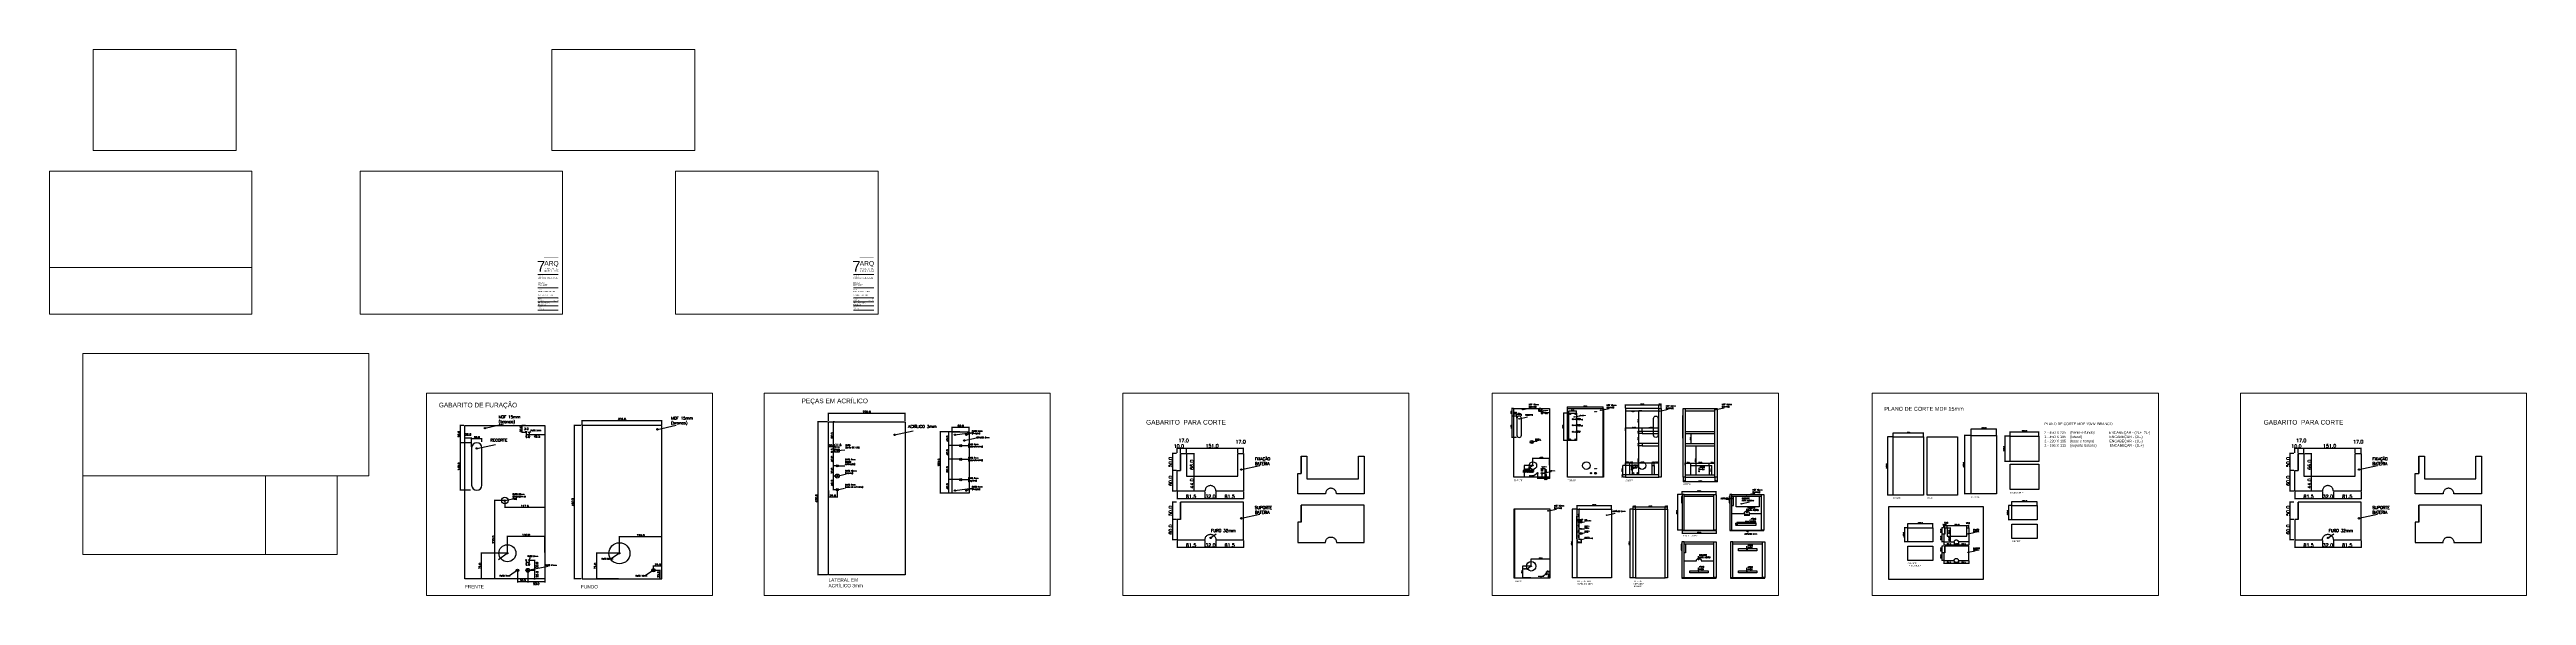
# Paper-space layout 'Layout1' of a CAD drawing. Header units: millimetres. Extents: x 395 to 7677, y -885 to 719.
# The model-space entities are those that its viewports show. They can reach past a viewport. Long polylines and large blocks are cut down to what shows.
import ezdxf
from ezdxf.enums import TextEntityAlignment as Align

# ---------------------------------------------------------------- set-up
doc = ezdxf.new("R2010")
doc.units = ezdxf.units.MM
doc.header["$LTSCALE"] = 10
for name, color, linetype in [('01', 1, 'Continuous'), ('1000-dim1', 1, 'Continuous'), ('2', 2, 'Continuous'), ('ALVENARIA', 3, 'Continuous'), ('AR-BAN', 2, 'Continuous'), ('AR-TXT', 1, 'Continuous'), ('AR-VEG', 252, 'Continuous'), ('Carimbo', 2, 'Continuous'), ('texto', 2, 'Continuous')]:
    doc.layers.add(name, color=color, linetype=linetype)
doc.layers.add('B-TEXTO02', color=2, linetype='Continuous', lineweight=20)
doc.layers.add('VIEWPORT', color=7, linetype='Continuous', plot=False)
doc.styles.add('r80', font='romans.shx')
doc.styles.add('SR80-001', font='romans.shx', dxfattribs={"height": 0.2})
doc.styles.add('T1', font='arial.ttf')
doc.styles.add('T7', font='arial.ttf')
doc.dimstyles.new('cadnorma_dim1', dxfattribs={"dimscale": 0, "dimtxt": 6, "dimasz": 1.2, "dimexe": 1, "dimexo": 2.5, "dimgap": 0.6, "dimtad": 1, "dimdec": 1, "dimzin": 4, "dimdsep": 46, "dimtxsty": 'r80', "dimblk": 'ARCHTICK', "dimcen": -1, "dimdle": 1, "dimclrd": 1, "dimclre": 1, "dimclrt": 2, "dimaunit": 1, "dimazin": 0, "dimtfac": 1, "dimtdec": 1, "dimtix": 1, "dimtmove": 2, "dimatfit": 0, "dimfxl": 0, "dimtolj": 1, "dimtzin": 0, "dimarcsym": 0})

# ---------------------------------------------------------------- blocks, each defined once
blk = doc.blocks.new('_ArchTick')
at = {"color": 0, "linetype": 'ByBlock', "const_width": 0.15}
blk.add_lwpolyline([(-0.5, -0.5), (0.5, 0.5)], dxfattribs=at)
blk = doc.blocks.new('*D10')
at = {"layer": '1000-dim1', "color": 1, "lineweight": -2}
for p, q in [((991.1, 626.34), (991.1, 174.34)), ((1040.77, 625.34), (990.1, 625.34)), ((1040.77, 175.34), (990.1, 175.34))]:
    blk.add_line(p, q, dxfattribs=at)
at = {"layer": 'Defpoints', "color": 0}
for p in [(1043.27, 625.34), (991.1, 175.34), (1043.27, 175.34)]:
    blk.add_point(p, dxfattribs=at)
at = {"layer": '1000-dim1', "color": 1, "lineweight": -2, "xscale": 1.2, "yscale": 1.2, "zscale": 1.2}
for p, rotation in [((991.1, 625.34), 90), ((991.1, 175.34), 270)]:
    blk.add_blockref('_ArchTick', p, dxfattribs=dict(at, rotation=rotation))
at = {"layer": '1000-dim1', "color": 2, "insert": (985.5, 400.34), "char_height": 10, "attachment_point": 5, "rotation": 90, "style": 'r80'}
blk.add_mtext('\\A1;450.0', dxfattribs=at)
blk = doc.blocks.new('*D11')
at = {"layer": '1000-dim1', "color": 1, "lineweight": -2}
for p, q in [((1042.27, 677.65), (1239.27, 677.65)), ((1043.27, 627.84), (1043.27, 678.65)), ((1238.27, 627.84), (1238.27, 678.65))]:
    blk.add_line(p, q, dxfattribs=at)
at = {"layer": 'Defpoints', "color": 0}
for p in [(1238.27, 677.65), (1043.27, 625.34), (1238.27, 625.34)]:
    blk.add_point(p, dxfattribs=at)
at = {"layer": '1000-dim1', "color": 1, "lineweight": -2, "xscale": 1.2, "yscale": 1.2, "zscale": 1.2, "rotation": 180}
blk.add_blockref('_ArchTick', (1043.27, 677.65), dxfattribs=at)
at = {"layer": '1000-dim1', "color": 1, "lineweight": -2, "xscale": 1.2, "yscale": 1.2, "zscale": 1.2}
blk.add_blockref('_ArchTick', (1238.27, 677.65), dxfattribs=at)
at = {"layer": '1000-dim1', "color": 2, "insert": (1140.77, 683.25), "char_height": 10, "attachment_point": 5, "style": 'r80'}
blk.add_mtext('\\A1;195.0', dxfattribs=at)
blk = doc.blocks.new('*D12')
at = {"layer": '1000-dim1', "color": 1, "lineweight": -2}
for p, q in [((1302.67, 621.47), (1302.67, 424.47)), ((1342.8, 620.47), (1301.67, 620.47)), ((1342.8, 425.47), (1301.67, 425.47))]:
    blk.add_line(p, q, dxfattribs=at)
at = {"layer": 'Defpoints', "color": 0}
for p in [(1345.3, 620.47), (1302.67, 425.47), (1345.3, 425.47)]:
    blk.add_point(p, dxfattribs=at)
at = {"layer": '1000-dim1', "color": 1, "lineweight": -2, "xscale": 1.2, "yscale": 1.2, "zscale": 1.2}
for p, rotation in [((1302.67, 620.47), 90), ((1302.67, 425.47), 270)]:
    blk.add_blockref('_ArchTick', p, dxfattribs=dict(at, rotation=rotation))
at = {"layer": '1000-dim1', "color": 2, "insert": (1297.07, 522.97), "char_height": 10, "attachment_point": 5, "rotation": 90, "style": 'r80'}
blk.add_mtext('\\A1;195.0', dxfattribs=at)
blk = doc.blocks.new('*D13')
at = {"layer": '1000-dim1', "color": 1, "lineweight": -2}
for p, q in [((1345.3, 622.97), (1345.3, 656.44)), ((1565.3, 622.97), (1565.3, 656.44)), ((1344.3, 655.44), (1566.3, 655.44))]:
    blk.add_line(p, q, dxfattribs=at)
at = {"layer": 'Defpoints', "color": 0}
for p in [(1565.3, 655.44), (1345.3, 620.47), (1565.3, 620.47)]:
    blk.add_point(p, dxfattribs=at)
at = {"layer": '1000-dim1', "color": 1, "lineweight": -2, "xscale": 1.2, "yscale": 1.2, "zscale": 1.2, "rotation": 180}
blk.add_blockref('_ArchTick', (1345.3, 655.44), dxfattribs=at)
at = {"layer": '1000-dim1', "color": 1, "lineweight": -2, "xscale": 1.2, "yscale": 1.2, "zscale": 1.2}
blk.add_blockref('_ArchTick', (1565.3, 655.44), dxfattribs=at)
at = {"layer": '1000-dim1', "color": 2, "insert": (1455.3, 661.04), "char_height": 10, "attachment_point": 5, "style": 'r80'}
blk.add_mtext('\\A1;220.0', dxfattribs=at)
blk = doc.blocks.new('*D14')
at = {"layer": '1000-dim1', "color": 1, "lineweight": -2}
for p, q in [((549.8, -86.3), (525.62, -86.3)), ((526.62, -85.3), (526.62, -197.3)), ((549.8, -196.3), (525.62, -196.3))]:
    blk.add_line(p, q, dxfattribs=at)
at = {"layer": 'Defpoints', "color": 0}
for p in [(552.3, -86.3), (526.62, -196.3), (552.3, -196.3)]:
    blk.add_point(p, dxfattribs=at)
at = {"layer": '1000-dim1', "color": 1, "lineweight": -2, "xscale": 1.2, "yscale": 1.2, "zscale": 1.2}
for p, rotation in [((526.62, -86.3), 90), ((526.62, -196.3), 270)]:
    blk.add_blockref('_ArchTick', p, dxfattribs=dict(at, rotation=rotation))
at = {"layer": '1000-dim1', "color": 2, "insert": (521.02, -141.3), "char_height": 10, "attachment_point": 5, "rotation": 90, "style": 'r80'}
blk.add_mtext('\\A1;110.0', dxfattribs=at)
blk = doc.blocks.new('*D15')
at = {"layer": '1000-dim1', "color": 1, "lineweight": -2}
for p, q in [((552.3, -83.8), (552.3, -55.53)), ((747.3, -83.8), (747.3, -55.53)), ((748.3, -56.53), (551.3, -56.53))]:
    blk.add_line(p, q, dxfattribs=at)
at = {"layer": 'Defpoints', "color": 0}
for p in [(552.3, -56.53), (552.3, -86.3), (747.3, -86.3)]:
    blk.add_point(p, dxfattribs=at)
at = {"layer": '1000-dim1', "color": 1, "lineweight": -2, "xscale": 1.2, "yscale": 1.2, "zscale": 1.2, "rotation": 180}
blk.add_blockref('_ArchTick', (552.3, -56.53), dxfattribs=at)
at = {"layer": '1000-dim1', "color": 1, "lineweight": -2, "xscale": 1.2, "yscale": 1.2, "zscale": 1.2}
blk.add_blockref('_ArchTick', (747.3, -56.53), dxfattribs=at)
at = {"layer": '1000-dim1', "color": 2, "insert": (649.8, -50.93), "char_height": 10, "attachment_point": 5, "style": 'r80'}
blk.add_mtext('\\A1;195.0', dxfattribs=at)
blk = doc.blocks.new('*D16')
at = {"layer": '1000-dim1', "color": 1, "lineweight": -2}
for p, q in [((830.74, -198.8), (830.74, -218.92)), ((912.24, -198.8), (912.24, -218.92)), ((829.74, -217.92), (913.24, -217.92))]:
    blk.add_line(p, q, dxfattribs=at)
at = {"layer": 'Defpoints', "color": 0}
for p in [(830.74, -196.3), (912.24, -196.3), (912.24, -217.92)]:
    blk.add_point(p, dxfattribs=at)
at = {"layer": '1000-dim1', "color": 1, "lineweight": -2, "xscale": 1.2, "yscale": 1.2, "zscale": 1.2, "rotation": 180}
blk.add_blockref('_ArchTick', (830.74, -217.92), dxfattribs=at)
at = {"layer": '1000-dim1', "color": 1, "lineweight": -2, "xscale": 1.2, "yscale": 1.2, "zscale": 1.2}
blk.add_blockref('_ArchTick', (912.24, -217.92), dxfattribs=at)
at = {"layer": '1000-dim1', "color": 2, "insert": (871.49, -212.32), "char_height": 10, "attachment_point": 5, "style": 'r80'}
blk.add_mtext('\\A1;81.5', dxfattribs=at)
blk = doc.blocks.new('*D17')
at = {"layer": '1000-dim1', "color": 1, "lineweight": -2}
for p, q in [((912.24, -198.8), (912.24, -218.92)), ((944.24, -198.8), (944.24, -218.92)), ((911.24, -217.92), (945.24, -217.92))]:
    blk.add_line(p, q, dxfattribs=at)
at = {"layer": 'Defpoints', "color": 0}
for p in [(912.24, -196.3), (944.24, -196.3), (944.24, -217.92)]:
    blk.add_point(p, dxfattribs=at)
at = {"layer": '1000-dim1', "color": 1, "lineweight": -2, "xscale": 1.2, "yscale": 1.2, "zscale": 1.2, "rotation": 180}
blk.add_blockref('_ArchTick', (912.24, -217.92), dxfattribs=at)
at = {"layer": '1000-dim1', "color": 1, "lineweight": -2, "xscale": 1.2, "yscale": 1.2, "zscale": 1.2}
blk.add_blockref('_ArchTick', (944.24, -217.92), dxfattribs=at)
at = {"layer": '1000-dim1', "color": 2, "insert": (928.24, -212.32), "char_height": 10, "attachment_point": 5, "style": 'r80'}
blk.add_mtext('\\A1;32.0', dxfattribs=at)
blk = doc.blocks.new('*D18')
at = {"layer": '1000-dim1', "color": 1, "lineweight": -2}
for p, q in [((944.24, -198.8), (944.24, -218.92)), ((1025.74, -198.8), (1025.74, -218.92)), ((943.24, -217.92), (1026.74, -217.92))]:
    blk.add_line(p, q, dxfattribs=at)
at = {"layer": 'Defpoints', "color": 0}
for p in [(944.24, -196.3), (1025.74, -196.3), (1025.74, -217.92)]:
    blk.add_point(p, dxfattribs=at)
at = {"layer": '1000-dim1', "color": 1, "lineweight": -2, "xscale": 1.2, "yscale": 1.2, "zscale": 1.2, "rotation": 180}
blk.add_blockref('_ArchTick', (944.24, -217.92), dxfattribs=at)
at = {"layer": '1000-dim1', "color": 1, "lineweight": -2, "xscale": 1.2, "yscale": 1.2, "zscale": 1.2}
blk.add_blockref('_ArchTick', (1025.74, -217.92), dxfattribs=at)
at = {"layer": '1000-dim1', "color": 2, "insert": (984.99, -212.32), "char_height": 10, "attachment_point": 5, "style": 'r80'}
blk.add_mtext('\\A1;81.5', dxfattribs=at)
blk = doc.blocks.new('*D19')
at = {"layer": '1000-dim1', "color": 1, "lineweight": -2}
for p, q in [((830.74, -83.8), (830.74, -69.06)), ((840.74, -83.8), (840.74, -69.06)), ((830.74, -70.06), (829.54, -70.06)), ((830.74, -70.06), (840.74, -70.06)), ((840.74, -70.06), (841.94, -70.06))]:
    blk.add_line(p, q, dxfattribs=at)
at = {"layer": 'Defpoints', "color": 0}
for p in [(840.74, -70.06), (830.74, -86.3), (840.74, -86.3)]:
    blk.add_point(p, dxfattribs=at)
at = {"layer": '1000-dim1', "color": 1, "lineweight": -2, "xscale": 1.2, "yscale": 1.2, "zscale": 1.2}
blk.add_blockref('_ArchTick', (830.74, -70.06), dxfattribs=at)
at = {"layer": '1000-dim1', "color": 1, "lineweight": -2, "xscale": 1.2, "yscale": 1.2, "zscale": 1.2, "rotation": 180}
blk.add_blockref('_ArchTick', (840.74, -70.06), dxfattribs=at)
at = {"layer": '1000-dim1', "color": 2, "insert": (835.74, -64.46), "char_height": 10, "attachment_point": 5, "style": 'r80'}
blk.add_mtext('\\A1;10.0', dxfattribs=at)
blk = doc.blocks.new('*D20')
at = {"layer": '1000-dim1', "color": 1, "lineweight": -2}
for p, q in [((840.74, -83.8), (840.74, -69.06)), ((857.74, -83.8), (857.74, -69.06)), ((839.74, -70.06), (858.74, -70.06))]:
    blk.add_line(p, q, dxfattribs=at)
at = {"layer": 'Defpoints', "color": 0}
for p in [(857.74, -70.06), (840.74, -86.3), (857.74, -86.3)]:
    blk.add_point(p, dxfattribs=at)
at = {"layer": '1000-dim1', "color": 1, "lineweight": -2, "xscale": 1.2, "yscale": 1.2, "zscale": 1.2, "rotation": 180}
blk.add_blockref('_ArchTick', (840.74, -70.06), dxfattribs=at)
at = {"layer": '1000-dim1', "color": 1, "lineweight": -2, "xscale": 1.2, "yscale": 1.2, "zscale": 1.2}
blk.add_blockref('_ArchTick', (857.74, -70.06), dxfattribs=at)
at = {"layer": '1000-dim1', "color": 2, "insert": (849.67, -47.91), "char_height": 10, "attachment_point": 5, "style": 'r80'}
blk.add_mtext('\\A1;17.0', dxfattribs=at)
blk = doc.blocks.new('*D21')
at = {"layer": '1000-dim1', "color": 1, "lineweight": -2}
for p, q in [((857.74, -83.8), (857.74, -69.06)), ((1008.74, -83.8), (1008.74, -69.06)), ((856.74, -70.06), (1009.74, -70.06))]:
    blk.add_line(p, q, dxfattribs=at)
at = {"layer": 'Defpoints', "color": 0}
for p in [(1008.74, -70.06), (857.74, -86.3), (1008.74, -86.3)]:
    blk.add_point(p, dxfattribs=at)
at = {"layer": '1000-dim1', "color": 1, "lineweight": -2, "xscale": 1.2, "yscale": 1.2, "zscale": 1.2, "rotation": 180}
blk.add_blockref('_ArchTick', (857.74, -70.06), dxfattribs=at)
at = {"layer": '1000-dim1', "color": 1, "lineweight": -2, "xscale": 1.2, "yscale": 1.2, "zscale": 1.2}
blk.add_blockref('_ArchTick', (1008.74, -70.06), dxfattribs=at)
at = {"layer": '1000-dim1', "color": 2, "insert": (933.24, -63.66), "char_height": 10, "attachment_point": 5, "style": 'r80'}
blk.add_mtext('\\A1;151.0', dxfattribs=at)
blk = doc.blocks.new('*D22')
at = {"layer": '1000-dim1', "color": 1, "lineweight": -2}
for p, q in [((1008.74, -83.8), (1008.74, -69.06)), ((1025.74, -83.8), (1025.74, -69.06)), ((1007.74, -70.06), (1026.74, -70.06))]:
    blk.add_line(p, q, dxfattribs=at)
at = {"layer": 'Defpoints', "color": 0}
for p in [(1025.74, -70.06), (1008.74, -86.3), (1025.74, -86.3)]:
    blk.add_point(p, dxfattribs=at)
at = {"layer": '1000-dim1', "color": 1, "lineweight": -2, "xscale": 1.2, "yscale": 1.2, "zscale": 1.2, "rotation": 180}
blk.add_blockref('_ArchTick', (1008.74, -70.06), dxfattribs=at)
at = {"layer": '1000-dim1', "color": 1, "lineweight": -2, "xscale": 1.2, "yscale": 1.2, "zscale": 1.2}
blk.add_blockref('_ArchTick', (1025.74, -70.06), dxfattribs=at)
at = {"layer": '1000-dim1', "color": 2, "insert": (1017.24, -51.39), "char_height": 10, "attachment_point": 5, "style": 'r80'}
blk.add_mtext('\\A1;17.0', dxfattribs=at)
blk = doc.blocks.new('*D23')
at = {"layer": '1000-dim1', "color": 1, "lineweight": -2}
for p, q in [((860.24, -86.3), (880.46, -86.3)), ((879.46, -85.3), (879.46, -153.3)), ((860.24, -152.3), (880.46, -152.3))]:
    blk.add_line(p, q, dxfattribs=at)
at = {"layer": 'Defpoints', "color": 0}
for p in [(857.74, -86.3), (857.74, -152.3), (879.46, -152.3)]:
    blk.add_point(p, dxfattribs=at)
at = {"layer": '1000-dim1', "color": 1, "lineweight": -2, "xscale": 1.2, "yscale": 1.2, "zscale": 1.2}
for p, rotation in [((879.46, -86.3), 90), ((879.46, -152.3), 270)]:
    blk.add_blockref('_ArchTick', p, dxfattribs=dict(at, rotation=rotation))
at = {"layer": '1000-dim1', "color": 2, "insert": (873.86, -119.3), "char_height": 10, "attachment_point": 5, "rotation": 90, "style": 'r80'}
blk.add_mtext('\\A1;66.0', dxfattribs=at)
blk = doc.blocks.new('*D24')
at = {"layer": '1000-dim1', "color": 1, "lineweight": -2}
for p, q in [((879.46, -151.3), (879.46, -197.3)), ((860.24, -152.3), (880.46, -152.3)), ((881.96, -196.3), (880.46, -196.3))]:
    blk.add_line(p, q, dxfattribs=at)
at = {"layer": 'Defpoints', "color": 0}
for p in [(857.74, -152.3), (879.46, -196.3), (879.46, -196.3)]:
    blk.add_point(p, dxfattribs=at)
at = {"layer": '1000-dim1', "color": 1, "lineweight": -2, "xscale": 1.2, "yscale": 1.2, "zscale": 1.2}
for p, rotation in [((879.46, -152.3), 90), ((879.46, -196.3), 270)]:
    blk.add_blockref('_ArchTick', p, dxfattribs=dict(at, rotation=rotation))
at = {"layer": '1000-dim1', "color": 2, "insert": (873.86, -174.3), "char_height": 10, "attachment_point": 5, "rotation": 90, "style": 'r80'}
blk.add_mtext('\\A1;44.0', dxfattribs=at)
blk = doc.blocks.new('*D25')
at = {"layer": '1000-dim1', "color": 1, "lineweight": -2}
for p, q in [((396.39, 616.6), (396.39, 164.6)), ((438.23, 615.6), (395.39, 615.6)), ((438.23, 165.6), (395.39, 165.6))]:
    blk.add_line(p, q, dxfattribs=at)
at = {"layer": 'Defpoints', "color": 0}
for p in [(440.73, 615.6), (396.39, 165.6), (440.73, 165.6)]:
    blk.add_point(p, dxfattribs=at)
at = {"layer": '1000-dim1', "color": 1, "lineweight": -2, "xscale": 1.2, "yscale": 1.2, "zscale": 1.2}
for p, rotation in [((396.39, 615.6), 90), ((396.39, 165.6), 270)]:
    blk.add_blockref('_ArchTick', p, dxfattribs=dict(at, rotation=rotation))
at = {"layer": '1000-dim1', "color": 2, "insert": (390.79, 390.6), "char_height": 10, "attachment_point": 5, "rotation": 90, "style": 'r80'}
blk.add_mtext('\\A1;450.0', dxfattribs=at)
blk = doc.blocks.new('*D26')
at = {"layer": '1000-dim1', "color": 1, "lineweight": -2}
for p, q in [((830.74, -341.96), (830.74, -362.09)), ((912.24, -341.96), (912.24, -362.09)), ((829.74, -361.09), (913.24, -361.09))]:
    blk.add_line(p, q, dxfattribs=at)
at = {"layer": 'Defpoints', "color": 0}
for p in [(830.74, -339.46), (912.24, -339.46), (912.24, -361.09)]:
    blk.add_point(p, dxfattribs=at)
at = {"layer": '1000-dim1', "color": 1, "lineweight": -2, "xscale": 1.2, "yscale": 1.2, "zscale": 1.2, "rotation": 180}
blk.add_blockref('_ArchTick', (830.74, -361.09), dxfattribs=at)
at = {"layer": '1000-dim1', "color": 1, "lineweight": -2, "xscale": 1.2, "yscale": 1.2, "zscale": 1.2}
blk.add_blockref('_ArchTick', (912.24, -361.09), dxfattribs=at)
at = {"layer": '1000-dim1', "color": 2, "insert": (871.49, -355.49), "char_height": 10, "attachment_point": 5, "style": 'r80'}
blk.add_mtext('\\A1;81.5', dxfattribs=at)
blk = doc.blocks.new('*D27')
at = {"layer": '1000-dim1', "color": 1, "lineweight": -2}
for p, q in [((912.24, -341.96), (912.24, -362.09)), ((944.24, -341.96), (944.24, -362.09)), ((911.24, -361.09), (945.24, -361.09))]:
    blk.add_line(p, q, dxfattribs=at)
at = {"layer": 'Defpoints', "color": 0}
for p in [(912.24, -339.46), (944.24, -339.46), (944.24, -361.09)]:
    blk.add_point(p, dxfattribs=at)
at = {"layer": '1000-dim1', "color": 1, "lineweight": -2, "xscale": 1.2, "yscale": 1.2, "zscale": 1.2, "rotation": 180}
blk.add_blockref('_ArchTick', (912.24, -361.09), dxfattribs=at)
at = {"layer": '1000-dim1', "color": 1, "lineweight": -2, "xscale": 1.2, "yscale": 1.2, "zscale": 1.2}
blk.add_blockref('_ArchTick', (944.24, -361.09), dxfattribs=at)
at = {"layer": '1000-dim1', "color": 2, "insert": (928.24, -355.49), "char_height": 10, "attachment_point": 5, "style": 'r80'}
blk.add_mtext('\\A1;32.0', dxfattribs=at)
blk = doc.blocks.new('*D28')
at = {"layer": '1000-dim1', "color": 1, "lineweight": -2}
for p, q in [((944.24, -341.96), (944.24, -362.09)), ((1025.74, -341.96), (1025.74, -362.09)), ((943.24, -361.09), (1026.74, -361.09))]:
    blk.add_line(p, q, dxfattribs=at)
at = {"layer": 'Defpoints', "color": 0}
for p in [(944.24, -339.46), (1025.74, -339.46), (1025.74, -361.09)]:
    blk.add_point(p, dxfattribs=at)
at = {"layer": '1000-dim1', "color": 1, "lineweight": -2, "xscale": 1.2, "yscale": 1.2, "zscale": 1.2, "rotation": 180}
blk.add_blockref('_ArchTick', (944.24, -361.09), dxfattribs=at)
at = {"layer": '1000-dim1', "color": 1, "lineweight": -2, "xscale": 1.2, "yscale": 1.2, "zscale": 1.2}
blk.add_blockref('_ArchTick', (1025.74, -361.09), dxfattribs=at)
at = {"layer": '1000-dim1', "color": 2, "insert": (984.99, -355.49), "char_height": 10, "attachment_point": 5, "style": 'r80'}
blk.add_mtext('\\A1;81.5', dxfattribs=at)
blk = doc.blocks.new('*D29')
at = {"layer": '1000-dim1', "color": 1, "lineweight": -2}
for p, q in [((816.7, -228.46), (816.7, -280.46)), ((828.24, -229.46), (815.7, -229.46)), ((828.24, -279.46), (815.7, -279.46))]:
    blk.add_line(p, q, dxfattribs=at)
at = {"layer": 'Defpoints', "color": 0}
for p in [(830.74, -229.46), (816.7, -279.46), (830.74, -279.46)]:
    blk.add_point(p, dxfattribs=at)
at = {"layer": '1000-dim1', "color": 1, "lineweight": -2, "xscale": 1.2, "yscale": 1.2, "zscale": 1.2}
for p, rotation in [((816.7, -229.46), 90), ((816.7, -279.46), 270)]:
    blk.add_blockref('_ArchTick', p, dxfattribs=dict(at, rotation=rotation))
at = {"layer": '1000-dim1', "color": 2, "insert": (811.1, -254.46), "char_height": 10, "attachment_point": 5, "rotation": 90, "style": 'r80'}
blk.add_mtext('\\A1;50.0', dxfattribs=at)
blk = doc.blocks.new('*D30')
at = {"layer": '1000-dim1', "color": 1, "lineweight": -2}
for p, q in [((828.24, -279.46), (815.7, -279.46)), ((816.7, -278.46), (816.7, -340.46)), ((828.24, -339.46), (815.7, -339.46))]:
    blk.add_line(p, q, dxfattribs=at)
at = {"layer": 'Defpoints', "color": 0}
for p in [(830.74, -279.46), (816.7, -339.46), (830.74, -339.46)]:
    blk.add_point(p, dxfattribs=at)
at = {"layer": '1000-dim1', "color": 1, "lineweight": -2, "xscale": 1.2, "yscale": 1.2, "zscale": 1.2}
for p, rotation in [((816.7, -279.46), 90), ((816.7, -339.46), 270)]:
    blk.add_blockref('_ArchTick', p, dxfattribs=dict(at, rotation=rotation))
at = {"layer": '1000-dim1', "color": 2, "insert": (811.1, -309.46), "char_height": 10, "attachment_point": 5, "rotation": 90, "style": 'r80'}
blk.add_mtext('\\A1;60.0', dxfattribs=at)
blk = doc.blocks.new('*D31')
at = {"layer": '1000-dim1', "color": 1, "lineweight": -2}
for p, q in [((828.24, -86.3), (815.7, -86.3)), ((816.7, -85.3), (816.7, -137.3)), ((828.24, -136.3), (815.7, -136.3))]:
    blk.add_line(p, q, dxfattribs=at)
at = {"layer": 'Defpoints', "color": 0}
for p in [(830.74, -86.3), (816.7, -136.3), (830.74, -136.3)]:
    blk.add_point(p, dxfattribs=at)
at = {"layer": '1000-dim1', "color": 1, "lineweight": -2, "xscale": 1.2, "yscale": 1.2, "zscale": 1.2}
for p, rotation in [((816.7, -86.3), 90), ((816.7, -136.3), 270)]:
    blk.add_blockref('_ArchTick', p, dxfattribs=dict(at, rotation=rotation))
at = {"layer": '1000-dim1', "color": 2, "insert": (811.1, -111.3), "char_height": 10, "attachment_point": 5, "rotation": 90, "style": 'r80'}
blk.add_mtext('\\A1;50.0', dxfattribs=at)
blk = doc.blocks.new('*D32')
at = {"layer": '1000-dim1', "color": 1, "lineweight": -2}
for p, q in [((816.7, -135.3), (816.7, -197.3)), ((828.24, -136.3), (815.7, -136.3)), ((828.24, -196.3), (815.7, -196.3))]:
    blk.add_line(p, q, dxfattribs=at)
at = {"layer": 'Defpoints', "color": 0}
for p in [(830.74, -136.3), (816.7, -196.3), (830.74, -196.3)]:
    blk.add_point(p, dxfattribs=at)
at = {"layer": '1000-dim1', "color": 1, "lineweight": -2, "xscale": 1.2, "yscale": 1.2, "zscale": 1.2}
for p, rotation in [((816.7, -136.3), 90), ((816.7, -196.3), 270)]:
    blk.add_blockref('_ArchTick', p, dxfattribs=dict(at, rotation=rotation))
at = {"layer": '1000-dim1', "color": 2, "insert": (811.1, -166.3), "char_height": 10, "attachment_point": 5, "rotation": 90, "style": 'r80'}
blk.add_mtext('\\A1;60.0', dxfattribs=at)
blk = doc.blocks.new('*D33')
at = {"layer": '1000-dim1', "color": 1, "lineweight": -2}
for p, q in [((5087, 1284.04), (5119, 1284.04)), ((5088, 1274.55), (5088, 1285.04)), ((5118, 1274.55), (5118, 1285.04))]:
    blk.add_line(p, q, dxfattribs=at)
at = {"layer": 'Defpoints', "color": 0}
for p in [(5118, 1284.04), (5088, 1272.05), (5118, 1272.05)]:
    blk.add_point(p, dxfattribs=at)
at = {"layer": '1000-dim1', "color": 1, "lineweight": -2, "xscale": 1.2, "yscale": 1.2, "zscale": 1.2, "rotation": 180}
blk.add_blockref('_ArchTick', (5088, 1284.04), dxfattribs=at)
at = {"layer": '1000-dim1', "color": 1, "lineweight": -2, "xscale": 1.2, "yscale": 1.2, "zscale": 1.2}
blk.add_blockref('_ArchTick', (5118, 1284.04), dxfattribs=at)
at = {"layer": '1000-dim1', "color": 2, "insert": (5103, 1287.64), "char_height": 6, "attachment_point": 5, "style": 'r80'}
blk.add_mtext('\\A1;30.0', dxfattribs=at)
blk = doc.blocks.new('*D34')
at = {"layer": '1000-dim1', "color": 1, "lineweight": -2}
for p, q in [((5054.48, 1273.05), (5054.48, 1131.05)), ((5085.5, 1272.05), (5053.48, 1272.05)), ((5085.07, 1132.05), (5053.48, 1132.05))]:
    blk.add_line(p, q, dxfattribs=at)
at = {"layer": 'Defpoints', "color": 0}
for p in [(5088, 1272.05), (5054.48, 1132.05), (5087.57, 1132.05)]:
    blk.add_point(p, dxfattribs=at)
at = {"layer": '1000-dim1', "color": 1, "lineweight": -2, "xscale": 1.2, "yscale": 1.2, "zscale": 1.2}
for p, rotation in [((5054.48, 1272.05), 90), ((5054.48, 1132.05), 270)]:
    blk.add_blockref('_ArchTick', p, dxfattribs=dict(at, rotation=rotation))
at = {"layer": '1000-dim1', "color": 2, "insert": (5050.88, 1202.05), "char_height": 6, "attachment_point": 5, "rotation": 90, "style": 'r80'}
blk.add_mtext('\\A1;140.0', dxfattribs=at)
blk = doc.blocks.new('*D35')
at = {"layer": '1000-dim1', "color": 1, "lineweight": -2}
for p, q in [((5054.48, 1323.05), (5054.48, 1271.05)), ((5065.5, 1322.05), (5053.48, 1322.05)), ((5065.5, 1272.05), (5053.48, 1272.05))]:
    blk.add_line(p, q, dxfattribs=at)
at = {"layer": 'Defpoints', "color": 0}
for p in [(5068, 1322.05), (5054.48, 1272.05), (5068, 1272.05)]:
    blk.add_point(p, dxfattribs=at)
at = {"layer": '1000-dim1', "color": 1, "lineweight": -2, "xscale": 1.2, "yscale": 1.2, "zscale": 1.2}
for p, rotation in [((5054.48, 1322.05), 90), ((5054.48, 1272.05), 270)]:
    blk.add_blockref('_ArchTick', p, dxfattribs=dict(at, rotation=rotation))
at = {"layer": '1000-dim1', "color": 2, "insert": (5050.88, 1297.05), "char_height": 6, "attachment_point": 5, "rotation": 90, "style": 'r80'}
blk.add_mtext('\\A1;50.0', dxfattribs=at)
blk = doc.blocks.new('*D36')
at = {"layer": '1000-dim1', "color": 1, "lineweight": -2}
for p, q in [((5248.5, 1299.55), (5248.5, 1294.69)), ((5257.5, 1299.55), (5257.5, 1294.69)), ((5247.5, 1295.69), (5258.5, 1295.69))]:
    blk.add_line(p, q, dxfattribs=at)
at = {"layer": 'Defpoints', "color": 0}
for p in [(5248.5, 1302.05), (5257.5, 1302.05), (5257.5, 1295.69)]:
    blk.add_point(p, dxfattribs=at)
at = {"layer": '1000-dim1', "color": 1, "lineweight": -2, "xscale": 1.2, "yscale": 1.2, "zscale": 1.2, "rotation": 180}
blk.add_blockref('_ArchTick', (5248.5, 1295.69), dxfattribs=at)
at = {"layer": '1000-dim1', "color": 1, "lineweight": -2, "xscale": 1.2, "yscale": 1.2, "zscale": 1.2}
blk.add_blockref('_ArchTick', (5257.5, 1295.69), dxfattribs=at)
at = {"layer": '1000-dim1', "color": 2, "insert": (5253, 1289.48), "char_height": 6, "attachment_point": 5, "style": 'r80'}
blk.add_mtext('\\A1;9.0', dxfattribs=at)
blk = doc.blocks.new('*D37')
at = {"layer": '1000-dim1', "color": 1, "lineweight": -2}
for p, q in [((5247, 1304.55), (5247, 1305.92)), ((5250, 1304.55), (5250, 1305.92)), ((5246, 1304.92), (5251, 1304.92))]:
    blk.add_line(p, q, dxfattribs=at)
at = {"layer": 'Defpoints', "color": 0}
for p in [(5250, 1304.92), (5247, 1302.05), (5250, 1302.05)]:
    blk.add_point(p, dxfattribs=at)
at = {"layer": '1000-dim1', "color": 1, "lineweight": -2, "xscale": 1.2, "yscale": 1.2, "zscale": 1.2, "rotation": 180}
blk.add_blockref('_ArchTick', (5247, 1304.92), dxfattribs=at)
at = {"layer": '1000-dim1', "color": 1, "lineweight": -2, "xscale": 1.2, "yscale": 1.2, "zscale": 1.2}
blk.add_blockref('_ArchTick', (5250, 1304.92), dxfattribs=at)
at = {"layer": '1000-dim1', "color": 2, "insert": (5248.5, 1312.59), "char_height": 6, "attachment_point": 5, "style": 'r80'}
blk.add_mtext('\\A1;3.0', dxfattribs=at)
blk = doc.blocks.new('*D38')
at = {"layer": '1000-dim1', "color": 1, "lineweight": -2}
for p, q in [((5248.5, 924.55), (5248.5, 919.69)), ((5257.5, 924.55), (5257.5, 919.69)), ((5247.5, 920.69), (5258.5, 920.69))]:
    blk.add_line(p, q, dxfattribs=at)
at = {"layer": 'Defpoints', "color": 0}
for p in [(5248.5, 927.05), (5257.5, 927.05), (5257.5, 920.69)]:
    blk.add_point(p, dxfattribs=at)
at = {"layer": '1000-dim1', "color": 1, "lineweight": -2, "xscale": 1.2, "yscale": 1.2, "zscale": 1.2, "rotation": 180}
blk.add_blockref('_ArchTick', (5248.5, 920.69), dxfattribs=at)
at = {"layer": '1000-dim1', "color": 1, "lineweight": -2, "xscale": 1.2, "yscale": 1.2, "zscale": 1.2}
blk.add_blockref('_ArchTick', (5257.5, 920.69), dxfattribs=at)
at = {"layer": '1000-dim1', "color": 2, "insert": (5253, 914.48), "char_height": 6, "attachment_point": 5, "style": 'r80'}
blk.add_mtext('\\A1;9.0', dxfattribs=at)
blk = doc.blocks.new('*D39')
at = {"layer": '1000-dim1', "color": 1, "lineweight": -2}
for p, q in [((5253, 894.55), (5253, 861.65)), ((5303, 894.55), (5303, 861.65)), ((5304, 862.65), (5252, 862.65))]:
    blk.add_line(p, q, dxfattribs=at)
at = {"layer": 'Defpoints', "color": 0}
for p in [(5253, 897.05), (5303, 897.05), (5253, 862.65)]:
    blk.add_point(p, dxfattribs=at)
at = {"layer": '1000-dim1', "color": 1, "lineweight": -2, "xscale": 1.2, "yscale": 1.2, "zscale": 1.2, "rotation": 180}
blk.add_blockref('_ArchTick', (5253, 862.65), dxfattribs=at)
at = {"layer": '1000-dim1', "color": 1, "lineweight": -2, "xscale": 1.2, "yscale": 1.2, "zscale": 1.2}
blk.add_blockref('_ArchTick', (5303, 862.65), dxfattribs=at)
at = {"layer": '1000-dim1', "color": 2, "insert": (5278, 857.51), "char_height": 6, "attachment_point": 5, "style": 'r80'}
blk.add_mtext('\\A1;50.0', dxfattribs=at)
blk = doc.blocks.new('*D40')
at = {"layer": '1000-dim1', "color": 1, "lineweight": -2}
for p, q in [((5223, 894.55), (5223, 861.65)), ((5253, 894.55), (5253, 861.65)), ((5254, 862.65), (5222, 862.65))]:
    blk.add_line(p, q, dxfattribs=at)
at = {"layer": 'Defpoints', "color": 0}
for p in [(5223, 897.05), (5253, 897.05), (5223, 862.65)]:
    blk.add_point(p, dxfattribs=at)
at = {"layer": '1000-dim1', "color": 1, "lineweight": -2, "xscale": 1.2, "yscale": 1.2, "zscale": 1.2, "rotation": 180}
blk.add_blockref('_ArchTick', (5223, 862.65), dxfattribs=at)
at = {"layer": '1000-dim1', "color": 1, "lineweight": -2, "xscale": 1.2, "yscale": 1.2, "zscale": 1.2}
blk.add_blockref('_ArchTick', (5253, 862.65), dxfattribs=at)
at = {"layer": '1000-dim1', "color": 2, "insert": (5238, 866.25), "char_height": 6, "attachment_point": 5, "style": 'r80'}
blk.add_mtext('\\A1;30.0', dxfattribs=at)
blk = doc.blocks.new('*D41')
at = {"layer": '1000-dim1', "color": 1, "lineweight": -2}
for p, q in [((5420, 1324.55), (5420, 1333.49)), ((5655, 1324.55), (5655, 1333.49)), ((5419, 1332.49), (5656, 1332.49))]:
    blk.add_line(p, q, dxfattribs=at)
at = {"layer": 'Defpoints', "color": 0}
for p in [(5655, 1332.49), (5420, 1322.05), (5655, 1322.05)]:
    blk.add_point(p, dxfattribs=at)
at = {"layer": '1000-dim1', "color": 1, "lineweight": -2, "xscale": 1.2, "yscale": 1.2, "zscale": 1.2, "rotation": 180}
blk.add_blockref('_ArchTick', (5420, 1332.49), dxfattribs=at)
at = {"layer": '1000-dim1', "color": 1, "lineweight": -2, "xscale": 1.2, "yscale": 1.2, "zscale": 1.2}
blk.add_blockref('_ArchTick', (5655, 1332.49), dxfattribs=at)
at = {"layer": '1000-dim1', "color": 2, "insert": (5537.5, 1336.09), "char_height": 6, "attachment_point": 5, "style": 'r80'}
blk.add_mtext('\\A1;235.0', dxfattribs=at)
blk = doc.blocks.new('*D42')
at = {"layer": '1000-dim1', "color": 1, "lineweight": -2}
for p, q in [((5430, 1294.55), (5430, 1307)), ((5480, 1294.55), (5480, 1307)), ((5429, 1306), (5481, 1306))]:
    blk.add_line(p, q, dxfattribs=at)
at = {"layer": 'Defpoints', "color": 0}
for p in [(5480, 1306), (5430, 1292.05), (5480, 1292.05)]:
    blk.add_point(p, dxfattribs=at)
at = {"layer": '1000-dim1', "color": 1, "lineweight": -2, "xscale": 1.2, "yscale": 1.2, "zscale": 1.2, "rotation": 180}
blk.add_blockref('_ArchTick', (5430, 1306), dxfattribs=at)
at = {"layer": '1000-dim1', "color": 1, "lineweight": -2, "xscale": 1.2, "yscale": 1.2, "zscale": 1.2}
blk.add_blockref('_ArchTick', (5480, 1306), dxfattribs=at)
at = {"layer": '1000-dim1', "color": 2, "insert": (5455, 1309.6), "char_height": 6, "attachment_point": 5, "style": 'r80'}
blk.add_mtext('\\A1;50.0', dxfattribs=at)
blk = doc.blocks.new('*D43')
at = {"layer": '1000-dim1', "color": 1, "lineweight": -2}
for p, q in [((5394.66, 1293.05), (5394.66, 1111.05)), ((5427.5, 1292.05), (5393.66, 1292.05)), ((5427.5, 1112.05), (5393.66, 1112.05))]:
    blk.add_line(p, q, dxfattribs=at)
at = {"layer": 'Defpoints', "color": 0}
for p in [(5430, 1292.05), (5394.66, 1112.05), (5430, 1112.05)]:
    blk.add_point(p, dxfattribs=at)
at = {"layer": '1000-dim1', "color": 1, "lineweight": -2, "xscale": 1.2, "yscale": 1.2, "zscale": 1.2}
for p, rotation in [((5394.66, 1292.05), 90), ((5394.66, 1112.05), 270)]:
    blk.add_blockref('_ArchTick', p, dxfattribs=dict(at, rotation=rotation))
at = {"layer": '1000-dim1', "color": 2, "insert": (5391.06, 1202.05), "char_height": 6, "attachment_point": 5, "rotation": 90, "style": 'r80'}
blk.add_mtext('\\A1;180.0', dxfattribs=at)
blk = doc.blocks.new('*D44')
at = {"layer": '1000-dim1', "color": 1, "lineweight": -2}
for p, q in [((5273.74, 871.05), (5273.74, 898.05)), ((5255.5, 897.05), (5274.74, 897.05)), ((5271.14, 872.05), (5274.74, 872.05))]:
    blk.add_line(p, q, dxfattribs=at)
at = {"layer": 'Defpoints', "color": 0}
for p in [(5253, 897.05), (5273.74, 897.05), (5268.64, 872.05)]:
    blk.add_point(p, dxfattribs=at)
at = {"layer": '1000-dim1', "color": 1, "lineweight": -2, "xscale": 1.2, "yscale": 1.2, "zscale": 1.2}
for p, rotation in [((5273.74, 897.05), 90), ((5273.74, 872.05), 270)]:
    blk.add_blockref('_ArchTick', p, dxfattribs=dict(at, rotation=rotation))
at = {"layer": '1000-dim1', "color": 2, "insert": (5280.76, 885.27), "char_height": 6, "attachment_point": 5, "rotation": 90, "style": 'r80'}
blk.add_mtext('\\A1;25.0', dxfattribs=at)
blk = doc.blocks.new('*D45')
at = {"layer": '1000-dim1', "color": 1, "lineweight": -2}
for p, q in [((5273.74, 896.05), (5273.74, 928.05)), ((5260, 927.05), (5274.74, 927.05)), ((5255.5, 897.05), (5274.74, 897.05))]:
    blk.add_line(p, q, dxfattribs=at)
at = {"layer": 'Defpoints', "color": 0}
for p in [(5257.5, 927.05), (5273.74, 927.05), (5253, 897.05)]:
    blk.add_point(p, dxfattribs=at)
at = {"layer": '1000-dim1', "color": 1, "lineweight": -2, "xscale": 1.2, "yscale": 1.2, "zscale": 1.2}
for p, rotation in [((5273.74, 927.05), 90), ((5273.74, 897.05), 270)]:
    blk.add_blockref('_ArchTick', p, dxfattribs=dict(at, rotation=rotation))
at = {"layer": '1000-dim1', "color": 2, "insert": (5280.11, 912.33), "char_height": 6, "attachment_point": 5, "rotation": 90, "style": 'r80'}
blk.add_mtext('\\A1;30.0', dxfattribs=at)
blk = doc.blocks.new('*D46')
at = {"layer": '1000-dim1', "color": 1, "lineweight": -2}
for p, q in [((5068, 1259.55), (5068, 1286.04)), ((5088, 1259.55), (5088, 1286.04)), ((5089, 1285.04), (5067, 1285.04))]:
    blk.add_line(p, q, dxfattribs=at)
at = {"layer": 'Defpoints', "color": 0}
for p in [(5068, 1285.04), (5068, 1257.05), (5088, 1257.05)]:
    blk.add_point(p, dxfattribs=at)
at = {"layer": '1000-dim1', "color": 1, "lineweight": -2, "xscale": 1.2, "yscale": 1.2, "zscale": 1.2, "rotation": 180}
blk.add_blockref('_ArchTick', (5068, 1285.04), dxfattribs=at)
at = {"layer": '1000-dim1', "color": 1, "lineweight": -2, "xscale": 1.2, "yscale": 1.2, "zscale": 1.2}
blk.add_blockref('_ArchTick', (5088, 1285.04), dxfattribs=at)
at = {"layer": '1000-dim1', "color": 2, "insert": (5077.64, 1296.15), "char_height": 6, "attachment_point": 5, "style": 'r80'}
blk.add_mtext('\\A1;20.0', dxfattribs=at)
blk = doc.blocks.new('*D47')
at = {"layer": '1000-dim1', "color": 1, "lineweight": -2}
for p, q in [((5193, 949.55), (5193, 998.01)), ((5303, 949.55), (5303, 998.01)), ((5192, 997.01), (5304, 997.01))]:
    blk.add_line(p, q, dxfattribs=at)
at = {"layer": 'Defpoints', "color": 0}
for p in [(5303, 997.01), (5193, 947.05), (5303, 947.05)]:
    blk.add_point(p, dxfattribs=at)
at = {"layer": '1000-dim1', "color": 1, "lineweight": -2, "xscale": 1.2, "yscale": 1.2, "zscale": 1.2, "rotation": 180}
blk.add_blockref('_ArchTick', (5193, 997.01), dxfattribs=at)
at = {"layer": '1000-dim1', "color": 1, "lineweight": -2, "xscale": 1.2, "yscale": 1.2, "zscale": 1.2}
blk.add_blockref('_ArchTick', (5303, 997.01), dxfattribs=at)
at = {"layer": '1000-dim1', "color": 2, "insert": (5248, 1000.61), "char_height": 6, "attachment_point": 5, "style": 'r80'}
blk.add_mtext('\\A1;110.0', dxfattribs=at)
blk = doc.blocks.new('*D48')
at = {"layer": '1000-dim1', "color": 1, "lineweight": -2}
for p, q in [((5136.19, 948.05), (5136.19, 871.05)), ((5190.5, 947.05), (5135.19, 947.05)), ((5190.5, 872.05), (5135.19, 872.05))]:
    blk.add_line(p, q, dxfattribs=at)
at = {"layer": 'Defpoints', "color": 0}
for p in [(5193, 947.05), (5136.19, 872.05), (5193, 872.05)]:
    blk.add_point(p, dxfattribs=at)
at = {"layer": '1000-dim1', "color": 1, "lineweight": -2, "xscale": 1.2, "yscale": 1.2, "zscale": 1.2}
for p, rotation in [((5136.19, 947.05), 90), ((5136.19, 872.05), 270)]:
    blk.add_blockref('_ArchTick', p, dxfattribs=dict(at, rotation=rotation))
at = {"layer": '1000-dim1', "color": 2, "insert": (5132.59, 909.55), "char_height": 6, "attachment_point": 5, "rotation": 90, "style": 'r80'}
blk.add_mtext('\\A1;75.0', dxfattribs=at)
blk = doc.blocks.new('*D49')
at = {"layer": '1000-dim1', "color": 1, "lineweight": -2}
for p, q in [((5182, 288.05), (5182, 335.51)), ((5307, 288.05), (5307, 335.51)), ((5181, 334.51), (5308, 334.51))]:
    blk.add_line(p, q, dxfattribs=at)
at = {"layer": 'Defpoints', "color": 0}
for p in [(5307, 334.51), (5182, 285.55), (5307, 285.55)]:
    blk.add_point(p, dxfattribs=at)
at = {"layer": '1000-dim1', "color": 1, "lineweight": -2, "xscale": 1.2, "yscale": 1.2, "zscale": 1.2, "rotation": 180}
blk.add_blockref('_ArchTick', (5182, 334.51), dxfattribs=at)
at = {"layer": '1000-dim1', "color": 1, "lineweight": -2, "xscale": 1.2, "yscale": 1.2, "zscale": 1.2}
blk.add_blockref('_ArchTick', (5307, 334.51), dxfattribs=at)
at = {"layer": '1000-dim1', "color": 2, "insert": (5244.5, 338.11), "char_height": 6, "attachment_point": 5, "style": 'r80'}
blk.add_mtext('\\A1;125.0', dxfattribs=at)
blk = doc.blocks.new('*D50')
at = {"layer": '1000-dim1', "color": 1, "lineweight": -2}
for p, q in [((5179.5, 285.55), (5124.19, 285.55)), ((5125.19, 286.55), (5125.19, 209.55)), ((5179.5, 210.55), (5124.19, 210.55))]:
    blk.add_line(p, q, dxfattribs=at)
at = {"layer": 'Defpoints', "color": 0}
for p in [(5182, 285.55), (5125.19, 210.55), (5182, 210.55)]:
    blk.add_point(p, dxfattribs=at)
at = {"layer": '1000-dim1', "color": 1, "lineweight": -2, "xscale": 1.2, "yscale": 1.2, "zscale": 1.2}
for p, rotation in [((5125.19, 285.55), 90), ((5125.19, 210.55), 270)]:
    blk.add_blockref('_ArchTick', p, dxfattribs=dict(at, rotation=rotation))
at = {"layer": '1000-dim1', "color": 2, "insert": (5121.59, 248.05), "char_height": 6, "attachment_point": 5, "rotation": 90, "style": 'r80'}
blk.add_mtext('\\A1;75.0', dxfattribs=at)
blk = doc.blocks.new('*D51')
at = {"layer": '1000-dim1', "color": 1, "lineweight": -2}
for p, q in [((5282, 238.05), (5282, 249.17)), ((5307, 238.05), (5307, 249.17)), ((5281, 248.17), (5308, 248.17))]:
    blk.add_line(p, q, dxfattribs=at)
at = {"layer": 'Defpoints', "color": 0}
for p in [(5307, 248.17), (5282, 235.55), (5307, 235.55)]:
    blk.add_point(p, dxfattribs=at)
at = {"layer": '1000-dim1', "color": 1, "lineweight": -2, "xscale": 1.2, "yscale": 1.2, "zscale": 1.2, "rotation": 180}
blk.add_blockref('_ArchTick', (5282, 248.17), dxfattribs=at)
at = {"layer": '1000-dim1', "color": 1, "lineweight": -2, "xscale": 1.2, "yscale": 1.2, "zscale": 1.2}
blk.add_blockref('_ArchTick', (5307, 248.17), dxfattribs=at)
at = {"layer": '1000-dim1', "color": 2, "insert": (5294.5, 251.77), "char_height": 6, "attachment_point": 5, "style": 'r80'}
blk.add_mtext('\\A1;25.0', dxfattribs=at)
blk = doc.blocks.new('*D52')
at = {"layer": '1000-dim1', "color": 1, "lineweight": -2}
for p, q in [((5300.32, 236.55), (5300.32, 209.55)), ((5284.5, 235.55), (5301.32, 235.55)), ((5284.5, 210.55), (5301.32, 210.55))]:
    blk.add_line(p, q, dxfattribs=at)
at = {"layer": 'Defpoints', "color": 0}
for p in [(5282, 235.55), (5282, 210.55), (5300.32, 210.55)]:
    blk.add_point(p, dxfattribs=at)
at = {"layer": '1000-dim1', "color": 1, "lineweight": -2, "xscale": 1.2, "yscale": 1.2, "zscale": 1.2}
for p, rotation in [((5300.32, 235.55), 90), ((5300.32, 210.55), 270)]:
    blk.add_blockref('_ArchTick', p, dxfattribs=dict(at, rotation=rotation))
at = {"layer": '1000-dim1', "color": 2, "insert": (5296.72, 223.05), "char_height": 6, "attachment_point": 5, "rotation": 90, "style": 'r80'}
blk.add_mtext('\\A1;25.0', dxfattribs=at)
blk = doc.blocks.new('*D53')
at = {"layer": '1000-dim1', "color": 1, "lineweight": -2}
for p, q in [((5484, 663.05), (5484, 686.65)), ((5709, 663.05), (5709, 686.65)), ((5483, 685.65), (5710, 685.65))]:
    blk.add_line(p, q, dxfattribs=at)
at = {"layer": 'Defpoints', "color": 0}
for p in [(5709, 685.65), (5484, 660.55), (5709, 660.55)]:
    blk.add_point(p, dxfattribs=at)
at = {"layer": '1000-dim1', "color": 1, "lineweight": -2, "xscale": 1.2, "yscale": 1.2, "zscale": 1.2, "rotation": 180}
blk.add_blockref('_ArchTick', (5484, 685.65), dxfattribs=at)
at = {"layer": '1000-dim1', "color": 1, "lineweight": -2, "xscale": 1.2, "yscale": 1.2, "zscale": 1.2}
blk.add_blockref('_ArchTick', (5709, 685.65), dxfattribs=at)
at = {"layer": '1000-dim1', "color": 2, "insert": (5596.5, 689.25), "char_height": 6, "attachment_point": 5, "style": 'r80'}
blk.add_mtext('\\A1;225.0', dxfattribs=at)
blk = doc.blocks.new('*D54')
at = {"layer": '1000-dim1', "color": 1, "lineweight": -2}
for p, q in [((5452.47, 661.55), (5452.47, 209.55)), ((5481.5, 660.55), (5451.47, 660.55)), ((5481.5, 210.55), (5451.47, 210.55))]:
    blk.add_line(p, q, dxfattribs=at)
at = {"layer": 'Defpoints', "color": 0}
for p in [(5484, 660.55), (5452.47, 210.55), (5484, 210.55)]:
    blk.add_point(p, dxfattribs=at)
at = {"layer": '1000-dim1', "color": 1, "lineweight": -2, "xscale": 1.2, "yscale": 1.2, "zscale": 1.2}
for p, rotation in [((5452.47, 660.55), 90), ((5452.47, 210.55), 270)]:
    blk.add_blockref('_ArchTick', p, dxfattribs=dict(at, rotation=rotation))
at = {"layer": '1000-dim1', "color": 2, "insert": (5448.87, 435.55), "char_height": 6, "attachment_point": 5, "rotation": 90, "style": 'r80'}
blk.add_mtext('\\A1;450.0', dxfattribs=at)
blk = doc.blocks.new('*D55')
at = {"layer": '1000-dim1', "color": 1, "lineweight": -2}
for p, q in [((5498.32, 580.55), (5498.32, 581.75)), ((5501.5, 580.55), (5497.32, 580.55)), ((5498.32, 580.55), (5498.32, 571.05)), ((5501.5, 571.05), (5497.32, 571.05)), ((5498.32, 571.05), (5498.32, 569.85))]:
    blk.add_line(p, q, dxfattribs=at)
at = {"layer": 'Defpoints', "color": 0}
for p in [(5504, 580.55), (5498.32, 571.05), (5504, 571.05)]:
    blk.add_point(p, dxfattribs=at)
at = {"layer": '1000-dim1', "color": 1, "lineweight": -2, "xscale": 1.2, "yscale": 1.2, "zscale": 1.2}
for p, rotation in [((5498.32, 580.55), 270), ((5498.32, 571.05), 90)]:
    blk.add_blockref('_ArchTick', p, dxfattribs=dict(at, rotation=rotation))
at = {"layer": '1000-dim1', "color": 2, "insert": (5494.72, 575.8), "char_height": 6, "attachment_point": 5, "rotation": 90, "style": 'r80'}
blk.add_mtext('\\A1;9.5', dxfattribs=at)
blk = doc.blocks.new('*D56')
at = {"layer": '1000-dim1', "color": 1, "lineweight": -2}
for p, q in [((5504, 583.05), (5504, 587.9)), ((5515.5, 583.05), (5515.5, 587.9)), ((5503, 586.9), (5516.5, 586.9))]:
    blk.add_line(p, q, dxfattribs=at)
at = {"layer": 'Defpoints', "color": 0}
for p in [(5515.5, 586.9), (5504, 580.55), (5515.5, 580.55)]:
    blk.add_point(p, dxfattribs=at)
at = {"layer": '1000-dim1', "color": 1, "lineweight": -2, "xscale": 1.2, "yscale": 1.2, "zscale": 1.2, "rotation": 180}
blk.add_blockref('_ArchTick', (5504, 586.9), dxfattribs=at)
at = {"layer": '1000-dim1', "color": 1, "lineweight": -2, "xscale": 1.2, "yscale": 1.2, "zscale": 1.2}
blk.add_blockref('_ArchTick', (5515.5, 586.9), dxfattribs=at)
at = {"layer": '1000-dim1', "color": 2, "insert": (5512.84, 592.51), "char_height": 6, "attachment_point": 5, "style": 'r80'}
blk.add_mtext('\\A1;11.5', dxfattribs=at)
blk = doc.blocks.new('*D57')
at = {"layer": '1000-dim1', "color": 1, "lineweight": -2}
for p, q in [((5484, 458.55), (5484, 438.29)), ((5509.75, 458.55), (5509.75, 438.29)), ((5510.75, 439.29), (5483, 439.29))]:
    blk.add_line(p, q, dxfattribs=at)
at = {"layer": 'Defpoints', "color": 0}
for p in [(5484, 461.05), (5509.75, 461.05), (5484, 439.29)]:
    blk.add_point(p, dxfattribs=at)
at = {"layer": '1000-dim1', "color": 1, "lineweight": -2, "xscale": 1.2, "yscale": 1.2, "zscale": 1.2, "rotation": 180}
blk.add_blockref('_ArchTick', (5484, 439.29), dxfattribs=at)
at = {"layer": '1000-dim1', "color": 1, "lineweight": -2, "xscale": 1.2, "yscale": 1.2, "zscale": 1.2}
blk.add_blockref('_ArchTick', (5509.75, 439.29), dxfattribs=at)
at = {"layer": '1000-dim1', "color": 2, "insert": (5496.88, 442.89), "char_height": 6, "attachment_point": 5, "style": 'r80'}
blk.add_mtext('\\A1;25.8', dxfattribs=at)
blk = doc.blocks.new('*D58')
at = {"layer": '1000-dim1', "color": 1, "lineweight": -2}
for p, q in [((5507.25, 501.05), (5497.32, 501.05)), ((5498.32, 460.05), (5498.32, 502.05)), ((5507.25, 461.05), (5497.32, 461.05))]:
    blk.add_line(p, q, dxfattribs=at)
at = {"layer": 'Defpoints', "color": 0}
for p in [(5498.32, 501.05), (5509.75, 501.05), (5509.75, 461.05)]:
    blk.add_point(p, dxfattribs=at)
at = {"layer": '1000-dim1', "color": 1, "lineweight": -2, "xscale": 1.2, "yscale": 1.2, "zscale": 1.2}
for p, rotation in [((5498.32, 501.05), 90), ((5498.32, 461.05), 270)]:
    blk.add_blockref('_ArchTick', p, dxfattribs=dict(at, rotation=rotation))
at = {"layer": '1000-dim1', "color": 2, "insert": (5494.72, 481.05), "char_height": 6, "attachment_point": 5, "rotation": 90, "style": 'r80'}
blk.add_mtext('\\A1;40.0', dxfattribs=at)
blk = doc.blocks.new('*D59')
at = {"layer": '1000-dim1', "color": 1, "lineweight": -2}
for p, q in [((5498.32, 500.05), (5498.32, 532.05)), ((5507.25, 531.05), (5497.32, 531.05)), ((5507.25, 501.05), (5497.32, 501.05))]:
    blk.add_line(p, q, dxfattribs=at)
at = {"layer": 'Defpoints', "color": 0}
for p in [(5498.32, 531.05), (5509.75, 531.05), (5509.75, 501.05)]:
    blk.add_point(p, dxfattribs=at)
at = {"layer": '1000-dim1', "color": 1, "lineweight": -2, "xscale": 1.2, "yscale": 1.2, "zscale": 1.2}
for p, rotation in [((5498.32, 531.05), 90), ((5498.32, 501.05), 270)]:
    blk.add_blockref('_ArchTick', p, dxfattribs=dict(at, rotation=rotation))
at = {"layer": '1000-dim1', "color": 2, "insert": (5494.72, 516.05), "char_height": 6, "attachment_point": 5, "rotation": 90, "style": 'r80'}
blk.add_mtext('\\A1;30.0', dxfattribs=at)
blk = doc.blocks.new('*D60')
at = {"layer": '1000-dim1', "color": 1, "lineweight": -2}
for p, q in [((5501.5, 571.05), (5497.32, 571.05)), ((5498.32, 530.05), (5498.32, 572.05)), ((5507.25, 531.05), (5497.32, 531.05))]:
    blk.add_line(p, q, dxfattribs=at)
at = {"layer": 'Defpoints', "color": 0}
for p in [(5498.32, 571.05), (5504, 571.05), (5509.75, 531.05)]:
    blk.add_point(p, dxfattribs=at)
at = {"layer": '1000-dim1', "color": 1, "lineweight": -2, "xscale": 1.2, "yscale": 1.2, "zscale": 1.2}
for p, rotation in [((5498.32, 571.05), 90), ((5498.32, 531.05), 270)]:
    blk.add_blockref('_ArchTick', p, dxfattribs=dict(at, rotation=rotation))
at = {"layer": '1000-dim1', "color": 2, "insert": (5494.72, 551.05), "char_height": 6, "attachment_point": 5, "rotation": 90, "style": 'r80'}
blk.add_mtext('\\A1;40.0', dxfattribs=at)
blk = doc.blocks.new('*D61')
at = {"layer": '1000-dim1', "color": 1, "lineweight": -2}
for p, q in [((5484, 583.05), (5484, 587.9)), ((5504, 583.05), (5504, 587.9)), ((5505, 586.9), (5483, 586.9))]:
    blk.add_line(p, q, dxfattribs=at)
at = {"layer": 'Defpoints', "color": 0}
for p in [(5484, 586.9), (5484, 580.55), (5504, 580.55)]:
    blk.add_point(p, dxfattribs=at)
at = {"layer": '1000-dim1', "color": 1, "lineweight": -2, "xscale": 1.2, "yscale": 1.2, "zscale": 1.2, "rotation": 180}
blk.add_blockref('_ArchTick', (5484, 586.9), dxfattribs=at)
at = {"layer": '1000-dim1', "color": 1, "lineweight": -2, "xscale": 1.2, "yscale": 1.2, "zscale": 1.2}
blk.add_blockref('_ArchTick', (5504, 586.9), dxfattribs=at)
at = {"layer": '1000-dim1', "color": 2, "insert": (5494, 590.5), "char_height": 6, "attachment_point": 5, "style": 'r80'}
blk.add_mtext('\\A1;20.0', dxfattribs=at)
blk = doc.blocks.new('*D62')
at = {"layer": '1000-dim1', "color": 1, "lineweight": -2}
for p, q in [((5801.5, 1324.55), (5801.5, 1347.69)), ((6021.5, 1324.55), (6021.5, 1347.69)), ((5800.5, 1346.69), (6022.5, 1346.69))]:
    blk.add_line(p, q, dxfattribs=at)
at = {"layer": 'Defpoints', "color": 0}
for p in [(6021.5, 1346.69), (5801.5, 1322.05), (6021.5, 1322.05)]:
    blk.add_point(p, dxfattribs=at)
at = {"layer": '1000-dim1', "color": 1, "lineweight": -2, "xscale": 1.2, "yscale": 1.2, "zscale": 1.2, "rotation": 180}
blk.add_blockref('_ArchTick', (5801.5, 1346.69), dxfattribs=at)
at = {"layer": '1000-dim1', "color": 1, "lineweight": -2, "xscale": 1.2, "yscale": 1.2, "zscale": 1.2}
blk.add_blockref('_ArchTick', (6021.5, 1346.69), dxfattribs=at)
at = {"layer": '1000-dim1', "color": 2, "insert": (5911.5, 1350.29), "char_height": 6, "attachment_point": 5, "style": 'r80'}
blk.add_mtext('\\A1;220.0', dxfattribs=at)
blk = doc.blocks.new('*D63')
at = {"layer": '1000-dim1', "color": 1, "lineweight": -2}
for p, q in [((6021.5, 1324.55), (6021.5, 1347.69)), ((6036.5, 1324.55), (6036.5, 1347.69)), ((6021.5, 1346.69), (6020.3, 1346.69)), ((6021.5, 1346.69), (6036.5, 1346.69)), ((6036.5, 1346.69), (6037.7, 1346.69))]:
    blk.add_line(p, q, dxfattribs=at)
at = {"layer": 'Defpoints', "color": 0}
for p in [(6036.5, 1346.69), (6021.5, 1322.05), (6036.5, 1322.05)]:
    blk.add_point(p, dxfattribs=at)
at = {"layer": '1000-dim1', "color": 1, "lineweight": -2, "xscale": 1.2, "yscale": 1.2, "zscale": 1.2}
blk.add_blockref('_ArchTick', (6021.5, 1346.69), dxfattribs=at)
at = {"layer": '1000-dim1', "color": 1, "lineweight": -2, "xscale": 1.2, "yscale": 1.2, "zscale": 1.2, "rotation": 180}
blk.add_blockref('_ArchTick', (6036.5, 1346.69), dxfattribs=at)
at = {"layer": '1000-dim1', "color": 2, "insert": (6029, 1350.29), "char_height": 6, "attachment_point": 5, "style": 'r80'}
blk.add_mtext('\\A1;15.0', dxfattribs=at)
blk = doc.blocks.new('*D64')
at = {"layer": '1000-dim1', "color": 1, "lineweight": -2}
for p, q in [((5801.5, 949.99), (5801.5, 965.61)), ((5831.5, 949.55), (5831.5, 965.61)), ((5800.5, 964.61), (5832.5, 964.61))]:
    blk.add_line(p, q, dxfattribs=at)
at = {"layer": 'Defpoints', "color": 0}
for p in [(5831.5, 964.61), (5801.5, 947.49), (5831.5, 947.05)]:
    blk.add_point(p, dxfattribs=at)
at = {"layer": '1000-dim1', "color": 1, "lineweight": -2, "xscale": 1.2, "yscale": 1.2, "zscale": 1.2, "rotation": 180}
blk.add_blockref('_ArchTick', (5801.5, 964.61), dxfattribs=at)
at = {"layer": '1000-dim1', "color": 1, "lineweight": -2, "xscale": 1.2, "yscale": 1.2, "zscale": 1.2}
blk.add_blockref('_ArchTick', (5831.5, 964.61), dxfattribs=at)
at = {"layer": '1000-dim1', "color": 2, "insert": (5816.5, 968.21), "char_height": 6, "attachment_point": 5, "style": 'r80'}
blk.add_mtext('\\A1;30.0', dxfattribs=at)
blk = doc.blocks.new('*D65')
at = {"layer": '1000-dim1', "color": 1, "lineweight": -2}
for p, q in [((5831.5, 949.55), (5831.5, 965.61)), ((5846.5, 949.55), (5846.5, 965.61)), ((5831.5, 964.61), (5830.3, 964.61)), ((5831.5, 964.61), (5846.5, 964.61)), ((5846.5, 964.61), (5847.7, 964.61))]:
    blk.add_line(p, q, dxfattribs=at)
at = {"layer": 'Defpoints', "color": 0}
for p in [(5846.5, 964.61), (5831.5, 947.05), (5846.5, 947.05)]:
    blk.add_point(p, dxfattribs=at)
at = {"layer": '1000-dim1', "color": 1, "lineweight": -2, "xscale": 1.2, "yscale": 1.2, "zscale": 1.2}
blk.add_blockref('_ArchTick', (5831.5, 964.61), dxfattribs=at)
at = {"layer": '1000-dim1', "color": 1, "lineweight": -2, "xscale": 1.2, "yscale": 1.2, "zscale": 1.2, "rotation": 180}
blk.add_blockref('_ArchTick', (5846.5, 964.61), dxfattribs=at)
at = {"layer": '1000-dim1', "color": 2, "insert": (5839, 968.21), "char_height": 6, "attachment_point": 5, "style": 'r80'}
blk.add_mtext('\\A1;15.0', dxfattribs=at)
blk = doc.blocks.new('*D66')
at = {"layer": '1000-dim1', "color": 1, "lineweight": -2}
for p, q in [((5846.5, 949.55), (5846.5, 965.61)), ((5976.5, 949.55), (5976.5, 965.61)), ((5845.5, 964.61), (5977.5, 964.61))]:
    blk.add_line(p, q, dxfattribs=at)
at = {"layer": 'Defpoints', "color": 0}
for p in [(5976.5, 964.61), (5846.5, 947.05), (5976.5, 947.05)]:
    blk.add_point(p, dxfattribs=at)
at = {"layer": '1000-dim1', "color": 1, "lineweight": -2, "xscale": 1.2, "yscale": 1.2, "zscale": 1.2, "rotation": 180}
blk.add_blockref('_ArchTick', (5846.5, 964.61), dxfattribs=at)
at = {"layer": '1000-dim1', "color": 1, "lineweight": -2, "xscale": 1.2, "yscale": 1.2, "zscale": 1.2}
blk.add_blockref('_ArchTick', (5976.5, 964.61), dxfattribs=at)
at = {"layer": '1000-dim1', "color": 2, "insert": (5911.5, 968.21), "char_height": 6, "attachment_point": 5, "style": 'r80'}
blk.add_mtext('\\A1;130.0', dxfattribs=at)
blk = doc.blocks.new('*D67')
at = {"layer": '1000-dim1', "color": 1, "lineweight": -2}
for p, q in [((5976.5, 949.55), (5976.5, 965.61)), ((5991.5, 949.55), (5991.5, 965.61)), ((5976.5, 964.61), (5975.3, 964.61)), ((5976.5, 964.61), (5991.5, 964.61)), ((5991.5, 964.61), (5992.7, 964.61))]:
    blk.add_line(p, q, dxfattribs=at)
at = {"layer": 'Defpoints', "color": 0}
for p in [(5991.5, 964.61), (5976.5, 947.05), (5991.5, 947.05)]:
    blk.add_point(p, dxfattribs=at)
at = {"layer": '1000-dim1', "color": 1, "lineweight": -2, "xscale": 1.2, "yscale": 1.2, "zscale": 1.2}
blk.add_blockref('_ArchTick', (5976.5, 964.61), dxfattribs=at)
at = {"layer": '1000-dim1', "color": 1, "lineweight": -2, "xscale": 1.2, "yscale": 1.2, "zscale": 1.2, "rotation": 180}
blk.add_blockref('_ArchTick', (5991.5, 964.61), dxfattribs=at)
at = {"layer": '1000-dim1', "color": 2, "insert": (5984, 968.21), "char_height": 6, "attachment_point": 5, "style": 'r80'}
blk.add_mtext('\\A1;15.0', dxfattribs=at)
blk = doc.blocks.new('*D68')
at = {"layer": '1000-dim1', "color": 1, "lineweight": -2}
for p, q in [((5991.5, 949.55), (5991.5, 965.61)), ((6021.5, 949.55), (6021.5, 965.61)), ((5990.5, 964.61), (6022.5, 964.61))]:
    blk.add_line(p, q, dxfattribs=at)
at = {"layer": 'Defpoints', "color": 0}
for p in [(6021.5, 964.61), (5991.5, 947.05), (6021.5, 947.05)]:
    blk.add_point(p, dxfattribs=at)
at = {"layer": '1000-dim1', "color": 1, "lineweight": -2, "xscale": 1.2, "yscale": 1.2, "zscale": 1.2, "rotation": 180}
blk.add_blockref('_ArchTick', (5991.5, 964.61), dxfattribs=at)
at = {"layer": '1000-dim1', "color": 1, "lineweight": -2, "xscale": 1.2, "yscale": 1.2, "zscale": 1.2}
blk.add_blockref('_ArchTick', (6021.5, 964.61), dxfattribs=at)
at = {"layer": '1000-dim1', "color": 2, "insert": (6006.5, 968.21), "char_height": 6, "attachment_point": 5, "style": 'r80'}
blk.add_mtext('\\A1;30.0', dxfattribs=at)
blk = doc.blocks.new('*D69')
at = {"layer": '1000-dim1', "color": 1, "lineweight": -2}
for p, q in [((5784.7, 887.05), (5784.7, 888.25)), ((5799, 887.05), (5783.7, 887.05)), ((5784.7, 872.05), (5784.7, 887.05)), ((5799, 872.05), (5783.7, 872.05)), ((5784.7, 872.05), (5784.7, 870.85))]:
    blk.add_line(p, q, dxfattribs=at)
at = {"layer": 'Defpoints', "color": 0}
for p in [(5784.7, 887.05), (5801.5, 887.05), (5801.5, 872.05)]:
    blk.add_point(p, dxfattribs=at)
at = {"layer": '1000-dim1', "color": 1, "lineweight": -2, "xscale": 1.2, "yscale": 1.2, "zscale": 1.2}
for p, rotation in [((5784.7, 887.05), 270), ((5784.7, 872.05), 90)]:
    blk.add_blockref('_ArchTick', p, dxfattribs=dict(at, rotation=rotation))
at = {"layer": '1000-dim1', "color": 2, "insert": (5781.1, 879.55), "char_height": 6, "attachment_point": 5, "rotation": 90, "style": 'r80'}
blk.add_mtext('\\A1;15.0', dxfattribs=at)
blk = doc.blocks.new('*D70')
at = {"layer": '1000-dim1', "color": 1, "lineweight": -2}
for p, q in [((5784.7, 886.05), (5784.7, 948.05)), ((5829, 947.05), (5783.7, 947.05)), ((5799, 887.05), (5783.7, 887.05))]:
    blk.add_line(p, q, dxfattribs=at)
at = {"layer": 'Defpoints', "color": 0}
for p in [(5784.7, 947.05), (5831.5, 947.05), (5801.5, 887.05)]:
    blk.add_point(p, dxfattribs=at)
at = {"layer": '1000-dim1', "color": 1, "lineweight": -2, "xscale": 1.2, "yscale": 1.2, "zscale": 1.2}
for p, rotation in [((5784.7, 947.05), 90), ((5784.7, 887.05), 270)]:
    blk.add_blockref('_ArchTick', p, dxfattribs=dict(at, rotation=rotation))
at = {"layer": '1000-dim1', "color": 2, "insert": (5781.1, 917.05), "char_height": 6, "attachment_point": 5, "rotation": 90, "style": 'r80'}
blk.add_mtext('\\A1;60.0', dxfattribs=at)
blk = doc.blocks.new('*D71')
at = {"layer": '1000-dim1', "color": 1, "lineweight": -2}
for p, q in [((5890.14, 886.05), (5890.14, 1078.05)), ((5909, 1077.05), (5889.14, 1077.05)), ((5909, 887.05), (5889.14, 887.05))]:
    blk.add_line(p, q, dxfattribs=at)
at = {"layer": 'Defpoints', "color": 0}
for p in [(5890.14, 1077.05), (5911.5, 1077.05), (5911.5, 887.05)]:
    blk.add_point(p, dxfattribs=at)
at = {"layer": '1000-dim1', "color": 1, "lineweight": -2, "xscale": 1.2, "yscale": 1.2, "zscale": 1.2}
for p, rotation in [((5890.14, 1077.05), 90), ((5890.14, 887.05), 270)]:
    blk.add_blockref('_ArchTick', p, dxfattribs=dict(at, rotation=rotation))
at = {"layer": '1000-dim1', "color": 2, "insert": (5886.54, 982.05), "char_height": 6, "attachment_point": 5, "rotation": 90, "style": 'r80'}
blk.add_mtext('\\A1;190.0', dxfattribs=at)
blk = doc.blocks.new('*D72')
at = {"layer": '1000-dim1', "color": 1, "lineweight": -2}
for p, q in [((5890.14, 1092.05), (5890.14, 1093.25)), ((5909, 1092.05), (5889.14, 1092.05)), ((5890.14, 1077.05), (5890.14, 1092.05)), ((5909, 1077.05), (5889.14, 1077.05)), ((5890.14, 1077.05), (5890.14, 1075.85))]:
    blk.add_line(p, q, dxfattribs=at)
at = {"layer": 'Defpoints', "color": 0}
for p in [(5890.14, 1092.05), (5911.5, 1092.05), (5911.5, 1077.05)]:
    blk.add_point(p, dxfattribs=at)
at = {"layer": '1000-dim1', "color": 1, "lineweight": -2, "xscale": 1.2, "yscale": 1.2, "zscale": 1.2}
for p, rotation in [((5890.14, 1092.05), 270), ((5890.14, 1077.05), 90)]:
    blk.add_blockref('_ArchTick', p, dxfattribs=dict(at, rotation=rotation))
at = {"layer": '1000-dim1', "color": 2, "insert": (5886.54, 1084.55), "char_height": 6, "attachment_point": 5, "rotation": 90, "style": 'r80'}
blk.add_mtext('\\A1;15.0', dxfattribs=at)
blk = doc.blocks.new('*D73')
at = {"layer": '1000-dim1', "color": 1, "lineweight": -2}
for p, q in [((5890.14, 1091.05), (5890.14, 1158.05)), ((5909, 1157.05), (5889.14, 1157.05)), ((5909, 1092.05), (5889.14, 1092.05))]:
    blk.add_line(p, q, dxfattribs=at)
at = {"layer": 'Defpoints', "color": 0}
for p in [(5890.14, 1157.05), (5911.5, 1157.05), (5911.5, 1092.05)]:
    blk.add_point(p, dxfattribs=at)
at = {"layer": '1000-dim1', "color": 1, "lineweight": -2, "xscale": 1.2, "yscale": 1.2, "zscale": 1.2}
for p, rotation in [((5890.14, 1157.05), 90), ((5890.14, 1092.05), 270)]:
    blk.add_blockref('_ArchTick', p, dxfattribs=dict(at, rotation=rotation))
at = {"layer": '1000-dim1', "color": 2, "insert": (5886.54, 1124.55), "char_height": 6, "attachment_point": 5, "rotation": 90, "style": 'r80'}
blk.add_mtext('\\A1;65.0', dxfattribs=at)
blk = doc.blocks.new('*D74')
at = {"layer": '1000-dim1', "color": 1, "lineweight": -2}
for p, q in [((5890.14, 1172.05), (5890.14, 1173.25)), ((5909, 1172.05), (5889.14, 1172.05)), ((5890.14, 1157.05), (5890.14, 1172.05)), ((5909, 1157.05), (5889.14, 1157.05)), ((5890.14, 1157.05), (5890.14, 1155.85))]:
    blk.add_line(p, q, dxfattribs=at)
at = {"layer": 'Defpoints', "color": 0}
for p in [(5890.14, 1172.05), (5911.5, 1172.05), (5911.5, 1157.05)]:
    blk.add_point(p, dxfattribs=at)
at = {"layer": '1000-dim1', "color": 1, "lineweight": -2, "xscale": 1.2, "yscale": 1.2, "zscale": 1.2}
for p, rotation in [((5890.14, 1172.05), 270), ((5890.14, 1157.05), 90)]:
    blk.add_blockref('_ArchTick', p, dxfattribs=dict(at, rotation=rotation))
at = {"layer": '1000-dim1', "color": 2, "insert": (5886.54, 1164.55), "char_height": 6, "attachment_point": 5, "rotation": 90, "style": 'r80'}
blk.add_mtext('\\A1;15.0', dxfattribs=at)
blk = doc.blocks.new('*D75')
at = {"layer": '1000-dim1', "color": 1, "lineweight": -2}
for p, q in [((5890.14, 1171.05), (5890.14, 1308.05)), ((5909, 1307.05), (5889.14, 1307.05)), ((5909, 1172.05), (5889.14, 1172.05))]:
    blk.add_line(p, q, dxfattribs=at)
at = {"layer": 'Defpoints', "color": 0}
for p in [(5890.14, 1307.05), (5911.5, 1307.05), (5911.5, 1172.05)]:
    blk.add_point(p, dxfattribs=at)
at = {"layer": '1000-dim1', "color": 1, "lineweight": -2, "xscale": 1.2, "yscale": 1.2, "zscale": 1.2}
for p, rotation in [((5890.14, 1307.05), 90), ((5890.14, 1172.05), 270)]:
    blk.add_blockref('_ArchTick', p, dxfattribs=dict(at, rotation=rotation))
at = {"layer": '1000-dim1', "color": 2, "insert": (5886.54, 1239.55), "char_height": 6, "attachment_point": 5, "rotation": 90, "style": 'r80'}
blk.add_mtext('\\A1;135.0', dxfattribs=at)
blk = doc.blocks.new('*D76')
at = {"layer": '1000-dim1', "color": 1, "lineweight": -2}
for p, q in [((5911.5, 1174.55), (5911.5, 1194.75)), ((6021.5, 1174.55), (6021.5, 1194.75)), ((6022.5, 1193.75), (5910.5, 1193.75))]:
    blk.add_line(p, q, dxfattribs=at)
at = {"layer": 'Defpoints', "color": 0}
for p in [(5911.5, 1193.75), (5911.5, 1172.05), (6021.5, 1172.05)]:
    blk.add_point(p, dxfattribs=at)
at = {"layer": '1000-dim1', "color": 1, "lineweight": -2, "xscale": 1.2, "yscale": 1.2, "zscale": 1.2, "rotation": 180}
blk.add_blockref('_ArchTick', (5911.5, 1193.75), dxfattribs=at)
at = {"layer": '1000-dim1', "color": 1, "lineweight": -2, "xscale": 1.2, "yscale": 1.2, "zscale": 1.2}
blk.add_blockref('_ArchTick', (6021.5, 1193.75), dxfattribs=at)
at = {"layer": '1000-dim1', "color": 2, "insert": (5966.5, 1197.35), "char_height": 6, "attachment_point": 5, "style": 'r80'}
blk.add_mtext('\\A1;110.0', dxfattribs=at)
blk = doc.blocks.new('*D77')
at = {"layer": '1000-dim1', "color": 1, "lineweight": -2}
for p, q in [((5801.5, 1174.87), (5801.5, 1194.75)), ((5911.5, 1174.55), (5911.5, 1194.75)), ((5912.5, 1193.75), (5800.5, 1193.75))]:
    blk.add_line(p, q, dxfattribs=at)
at = {"layer": 'Defpoints', "color": 0}
for p in [(5801.5, 1193.75), (5801.5, 1172.37), (5911.5, 1172.05)]:
    blk.add_point(p, dxfattribs=at)
at = {"layer": '1000-dim1', "color": 1, "lineweight": -2, "xscale": 1.2, "yscale": 1.2, "zscale": 1.2, "rotation": 180}
blk.add_blockref('_ArchTick', (5801.5, 1193.75), dxfattribs=at)
at = {"layer": '1000-dim1', "color": 1, "lineweight": -2, "xscale": 1.2, "yscale": 1.2, "zscale": 1.2}
blk.add_blockref('_ArchTick', (5911.5, 1193.75), dxfattribs=at)
at = {"layer": '1000-dim1', "color": 2, "insert": (5856.5, 1197.35), "char_height": 6, "attachment_point": 5, "style": 'r80'}
blk.add_mtext('\\A1;110.0', dxfattribs=at)
blk = doc.blocks.new('*D78')
at = {"layer": '1000-dim1', "color": 1, "lineweight": -2}
for p, q in [((6180, 869.55), (6180, 840.59)), ((6195, 869.55), (6195, 840.59)), ((6180, 841.59), (6178.8, 841.59)), ((6180, 841.59), (6195, 841.59)), ((6195, 841.59), (6196.2, 841.59))]:
    blk.add_line(p, q, dxfattribs=at)
at = {"layer": 'Defpoints', "color": 0}
for p in [(6180, 872.05), (6195, 872.05), (6195, 841.59)]:
    blk.add_point(p, dxfattribs=at)
at = {"layer": '1000-dim1', "color": 1, "lineweight": -2, "xscale": 1.2, "yscale": 1.2, "zscale": 1.2}
blk.add_blockref('_ArchTick', (6180, 841.59), dxfattribs=at)
at = {"layer": '1000-dim1', "color": 1, "lineweight": -2, "xscale": 1.2, "yscale": 1.2, "zscale": 1.2, "rotation": 180}
blk.add_blockref('_ArchTick', (6195, 841.59), dxfattribs=at)
at = {"layer": '1000-dim1', "color": 2, "insert": (6187.5, 845.19), "char_height": 6, "attachment_point": 5, "style": 'r80'}
blk.add_mtext('\\A1;15.0', dxfattribs=at)
blk = doc.blocks.new('*D79')
at = {"layer": '1000-dim1', "color": 1, "lineweight": -2}
for p, q in [((6195, 869.55), (6195, 840.59)), ((6390, 869.55), (6390, 840.59)), ((6194, 841.59), (6391, 841.59))]:
    blk.add_line(p, q, dxfattribs=at)
at = {"layer": 'Defpoints', "color": 0}
for p in [(6195, 872.05), (6390, 872.05), (6390, 841.59)]:
    blk.add_point(p, dxfattribs=at)
at = {"layer": '1000-dim1', "color": 1, "lineweight": -2, "xscale": 1.2, "yscale": 1.2, "zscale": 1.2, "rotation": 180}
blk.add_blockref('_ArchTick', (6195, 841.59), dxfattribs=at)
at = {"layer": '1000-dim1', "color": 1, "lineweight": -2, "xscale": 1.2, "yscale": 1.2, "zscale": 1.2}
blk.add_blockref('_ArchTick', (6390, 841.59), dxfattribs=at)
at = {"layer": '1000-dim1', "color": 2, "insert": (6292.5, 845.19), "char_height": 6, "attachment_point": 5, "style": 'r80'}
blk.add_mtext('\\A1;195.0', dxfattribs=at)
blk = doc.blocks.new('*D80')
at = {"layer": '1000-dim1', "color": 1, "lineweight": -2}
for p, q in [((6390, 869.55), (6390, 840.59)), ((6405, 869.55), (6405, 840.59)), ((6390, 841.59), (6388.8, 841.59)), ((6390, 841.59), (6405, 841.59)), ((6405, 841.59), (6406.2, 841.59))]:
    blk.add_line(p, q, dxfattribs=at)
at = {"layer": 'Defpoints', "color": 0}
for p in [(6390, 872.05), (6405, 872.05), (6405, 841.59)]:
    blk.add_point(p, dxfattribs=at)
at = {"layer": '1000-dim1', "color": 1, "lineweight": -2, "xscale": 1.2, "yscale": 1.2, "zscale": 1.2}
blk.add_blockref('_ArchTick', (6390, 841.59), dxfattribs=at)
at = {"layer": '1000-dim1', "color": 1, "lineweight": -2, "xscale": 1.2, "yscale": 1.2, "zscale": 1.2, "rotation": 180}
blk.add_blockref('_ArchTick', (6405, 841.59), dxfattribs=at)
at = {"layer": '1000-dim1', "color": 2, "insert": (6397.5, 845.19), "char_height": 6, "attachment_point": 5, "style": 'r80'}
blk.add_mtext('\\A1;15.0', dxfattribs=at)
blk = doc.blocks.new('*D81')
at = {"layer": '1000-dim1', "color": 1, "lineweight": -2}
for p, q in [((6368.73, 886.05), (6368.73, 948.05)), ((6355, 947.05), (6369.73, 947.05)), ((6355, 887.05), (6369.73, 887.05))]:
    blk.add_line(p, q, dxfattribs=at)
at = {"layer": 'Defpoints', "color": 0}
for p in [(6352.5, 947.05), (6368.73, 947.05), (6352.5, 887.05)]:
    blk.add_point(p, dxfattribs=at)
at = {"layer": '1000-dim1', "color": 1, "lineweight": -2, "xscale": 1.2, "yscale": 1.2, "zscale": 1.2}
for p, rotation in [((6368.73, 947.05), 90), ((6368.73, 887.05), 270)]:
    blk.add_blockref('_ArchTick', p, dxfattribs=dict(at, rotation=rotation))
at = {"layer": '1000-dim1', "color": 2, "insert": (6365.13, 917.05), "char_height": 6, "attachment_point": 5, "rotation": 90, "style": 'r80'}
blk.add_mtext('\\A1;60.0', dxfattribs=at)
blk = doc.blocks.new('*D82')
at = {"layer": '1000-dim1', "color": 1, "lineweight": -2}
for p, q in [((6195, 949.55), (6195, 964.92)), ((6232.5, 949.55), (6232.5, 964.92)), ((6194, 963.92), (6233.5, 963.92))]:
    blk.add_line(p, q, dxfattribs=at)
at = {"layer": 'Defpoints', "color": 0}
for p in [(6232.5, 963.92), (6195, 947.05), (6232.5, 947.05)]:
    blk.add_point(p, dxfattribs=at)
at = {"layer": '1000-dim1', "color": 1, "lineweight": -2, "xscale": 1.2, "yscale": 1.2, "zscale": 1.2, "rotation": 180}
blk.add_blockref('_ArchTick', (6195, 963.92), dxfattribs=at)
at = {"layer": '1000-dim1', "color": 1, "lineweight": -2, "xscale": 1.2, "yscale": 1.2, "zscale": 1.2}
blk.add_blockref('_ArchTick', (6232.5, 963.92), dxfattribs=at)
at = {"layer": '1000-dim1', "color": 2, "insert": (6213.75, 967.52), "char_height": 6, "attachment_point": 5, "style": 'r80'}
blk.add_mtext('\\A1;37.5', dxfattribs=at)
blk = doc.blocks.new('*D83')
at = {"layer": '1000-dim1', "color": 1, "lineweight": -2}
for p, q in [((6232.5, 949.55), (6232.5, 964.92)), ((6352.5, 949.55), (6352.5, 964.92)), ((6231.5, 963.92), (6353.5, 963.92))]:
    blk.add_line(p, q, dxfattribs=at)
at = {"layer": 'Defpoints', "color": 0}
for p in [(6352.5, 963.92), (6232.5, 947.05), (6352.5, 947.05)]:
    blk.add_point(p, dxfattribs=at)
at = {"layer": '1000-dim1', "color": 1, "lineweight": -2, "xscale": 1.2, "yscale": 1.2, "zscale": 1.2, "rotation": 180}
blk.add_blockref('_ArchTick', (6232.5, 963.92), dxfattribs=at)
at = {"layer": '1000-dim1', "color": 1, "lineweight": -2, "xscale": 1.2, "yscale": 1.2, "zscale": 1.2}
blk.add_blockref('_ArchTick', (6352.5, 963.92), dxfattribs=at)
at = {"layer": '1000-dim1', "color": 2, "insert": (6292.5, 967.52), "char_height": 6, "attachment_point": 5, "style": 'r80'}
blk.add_mtext('\\A1;120.0', dxfattribs=at)
blk = doc.blocks.new('*D84')
at = {"layer": '1000-dim1', "color": 1, "lineweight": -2}
for p, q in [((6352.5, 949.55), (6352.5, 964.92)), ((6390, 949.75), (6390, 964.92)), ((6351.5, 963.92), (6391, 963.92))]:
    blk.add_line(p, q, dxfattribs=at)
at = {"layer": 'Defpoints', "color": 0}
for p in [(6390, 963.92), (6352.5, 947.05), (6390, 947.25)]:
    blk.add_point(p, dxfattribs=at)
at = {"layer": '1000-dim1', "color": 1, "lineweight": -2, "xscale": 1.2, "yscale": 1.2, "zscale": 1.2, "rotation": 180}
blk.add_blockref('_ArchTick', (6352.5, 963.92), dxfattribs=at)
at = {"layer": '1000-dim1', "color": 1, "lineweight": -2, "xscale": 1.2, "yscale": 1.2, "zscale": 1.2}
blk.add_blockref('_ArchTick', (6390, 963.92), dxfattribs=at)
at = {"layer": '1000-dim1', "color": 2, "insert": (6371.25, 967.52), "char_height": 6, "attachment_point": 5, "style": 'r80'}
blk.add_mtext('\\A1;37.5', dxfattribs=at)
blk = doc.blocks.new('*D85')
at = {"layer": '1000-dim1', "color": 1, "lineweight": -2}
for p, q in [((6266.72, 886.05), (6266.72, 1078.05)), ((6213.82, 1077.05), (6267.72, 1077.05)), ((6213.82, 887.05), (6267.72, 887.05))]:
    blk.add_line(p, q, dxfattribs=at)
at = {"layer": 'Defpoints', "color": 0}
for p in [(6211.32, 1077.05), (6266.72, 1077.05), (6211.32, 887.05)]:
    blk.add_point(p, dxfattribs=at)
at = {"layer": '1000-dim1', "color": 1, "lineweight": -2, "xscale": 1.2, "yscale": 1.2, "zscale": 1.2}
for p, rotation in [((6266.72, 1077.05), 90), ((6266.72, 887.05), 270)]:
    blk.add_blockref('_ArchTick', p, dxfattribs=dict(at, rotation=rotation))
at = {"layer": '1000-dim1', "color": 2, "insert": (6263.12, 982.05), "char_height": 6, "attachment_point": 5, "rotation": 90, "style": 'r80'}
blk.add_mtext('\\A1;190.0', dxfattribs=at)
blk = doc.blocks.new('*D86')
at = {"layer": '1000-dim1', "color": 1, "lineweight": -2}
for p, q in [((6233.98, 1091.05), (6233.98, 1158.05)), ((6218.46, 1157.05), (6234.98, 1157.05)), ((6218.46, 1092.05), (6234.98, 1092.05))]:
    blk.add_line(p, q, dxfattribs=at)
at = {"layer": 'Defpoints', "color": 0}
for p in [(6215.96, 1157.05), (6233.98, 1157.05), (6215.96, 1092.05)]:
    blk.add_point(p, dxfattribs=at)
at = {"layer": '1000-dim1', "color": 1, "lineweight": -2, "xscale": 1.2, "yscale": 1.2, "zscale": 1.2}
for p, rotation in [((6233.98, 1157.05), 90), ((6233.98, 1092.05), 270)]:
    blk.add_blockref('_ArchTick', p, dxfattribs=dict(at, rotation=rotation))
at = {"layer": '1000-dim1', "color": 2, "insert": (6230.38, 1124.55), "char_height": 6, "attachment_point": 5, "rotation": 90, "style": 'r80'}
blk.add_mtext('\\A1;65.0', dxfattribs=at)
blk = doc.blocks.new('*D87')
at = {"layer": '1000-dim1', "color": 1, "lineweight": -2}
for p, q in [((5236.51, 1301.05), (5236.51, 1323.05)), ((5246, 1322.05), (5235.51, 1322.05)), ((5246, 1302.05), (5235.51, 1302.05))]:
    blk.add_line(p, q, dxfattribs=at)
at = {"layer": 'Defpoints', "color": 0}
for p in [(5236.51, 1322.05), (5248.5, 1322.05), (5248.5, 1302.05)]:
    blk.add_point(p, dxfattribs=at)
at = {"layer": '1000-dim1', "color": 1, "lineweight": -2, "xscale": 1.2, "yscale": 1.2, "zscale": 1.2}
for p, rotation in [((5236.51, 1322.05), 90), ((5236.51, 1302.05), 270)]:
    blk.add_blockref('_ArchTick', p, dxfattribs=dict(at, rotation=rotation))
at = {"layer": '1000-dim1', "color": 2, "insert": (5232.91, 1312.05), "char_height": 6, "attachment_point": 5, "rotation": 90, "style": 'r80'}
blk.add_mtext('\\A1;20.0', dxfattribs=at)
blk = doc.blocks.new('*D88')
at = {"layer": '1000-dim1', "color": 1, "lineweight": -2}
for p, q in [((5257.5, 1299.55), (5257.5, 1294.69)), ((5303, 1299.55), (5303, 1294.69)), ((5256.5, 1295.69), (5304, 1295.69))]:
    blk.add_line(p, q, dxfattribs=at)
at = {"layer": 'Defpoints', "color": 0}
for p in [(5257.5, 1302.05), (5303, 1302.05), (5303, 1295.69)]:
    blk.add_point(p, dxfattribs=at)
at = {"layer": '1000-dim1', "color": 1, "lineweight": -2, "xscale": 1.2, "yscale": 1.2, "zscale": 1.2, "rotation": 180}
blk.add_blockref('_ArchTick', (5257.5, 1295.69), dxfattribs=at)
at = {"layer": '1000-dim1', "color": 1, "lineweight": -2, "xscale": 1.2, "yscale": 1.2, "zscale": 1.2}
blk.add_blockref('_ArchTick', (5303, 1295.69), dxfattribs=at)
at = {"layer": '1000-dim1', "color": 2, "insert": (5280.17, 1289.85), "char_height": 6, "attachment_point": 5, "style": 'r80'}
blk.add_mtext('\\A1;45.5', dxfattribs=at)
blk = doc.blocks.new('*D89')
at = {"layer": '1000-dim1', "color": 1, "lineweight": -2}
for p, q in [((5852, 676.45), (5850.8, 676.45)), ((5852, 663.05), (5852, 677.45)), ((5852, 676.45), (5867, 676.45)), ((5867, 663.05), (5867, 677.45)), ((5867, 676.45), (5868.2, 676.45))]:
    blk.add_line(p, q, dxfattribs=at)
at = {"layer": 'Defpoints', "color": 0}
for p in [(5867, 676.45), (5852, 660.55), (5867, 660.55)]:
    blk.add_point(p, dxfattribs=at)
at = {"layer": '1000-dim1', "color": 1, "lineweight": -2, "xscale": 1.2, "yscale": 1.2, "zscale": 1.2}
blk.add_blockref('_ArchTick', (5852, 676.45), dxfattribs=at)
at = {"layer": '1000-dim1', "color": 1, "lineweight": -2, "xscale": 1.2, "yscale": 1.2, "zscale": 1.2, "rotation": 180}
blk.add_blockref('_ArchTick', (5867, 676.45), dxfattribs=at)
at = {"layer": '1000-dim1', "color": 2, "insert": (5859.5, 680.05), "char_height": 6, "attachment_point": 5, "style": 'r80'}
blk.add_mtext('\\A1;15.0', dxfattribs=at)
blk = doc.blocks.new('*D90')
at = {"layer": '1000-dim1', "color": 1, "lineweight": -2}
for p, q in [((5866, 676.45), (6063, 676.45)), ((5867, 663.05), (5867, 677.45)), ((6062, 663.05), (6062, 677.45))]:
    blk.add_line(p, q, dxfattribs=at)
at = {"layer": 'Defpoints', "color": 0}
for p in [(6062, 676.45), (5867, 660.55), (6062, 660.55)]:
    blk.add_point(p, dxfattribs=at)
at = {"layer": '1000-dim1', "color": 1, "lineweight": -2, "xscale": 1.2, "yscale": 1.2, "zscale": 1.2, "rotation": 180}
blk.add_blockref('_ArchTick', (5867, 676.45), dxfattribs=at)
at = {"layer": '1000-dim1', "color": 1, "lineweight": -2, "xscale": 1.2, "yscale": 1.2, "zscale": 1.2}
blk.add_blockref('_ArchTick', (6062, 676.45), dxfattribs=at)
at = {"layer": '1000-dim1', "color": 2, "insert": (5964.5, 680.05), "char_height": 6, "attachment_point": 5, "style": 'r80'}
blk.add_mtext('\\A1;195.0', dxfattribs=at)
blk = doc.blocks.new('*D91')
at = {"layer": '1000-dim1', "color": 1, "lineweight": -2}
for p, q in [((6062, 676.45), (6060.8, 676.45)), ((6062, 663.05), (6062, 677.45)), ((6062, 676.45), (6077, 676.45)), ((6077, 663.05), (6077, 677.45)), ((6077, 676.45), (6078.2, 676.45))]:
    blk.add_line(p, q, dxfattribs=at)
at = {"layer": 'Defpoints', "color": 0}
for p in [(6077, 676.45), (6062, 660.55), (6077, 660.55)]:
    blk.add_point(p, dxfattribs=at)
at = {"layer": '1000-dim1', "color": 1, "lineweight": -2, "xscale": 1.2, "yscale": 1.2, "zscale": 1.2}
blk.add_blockref('_ArchTick', (6062, 676.45), dxfattribs=at)
at = {"layer": '1000-dim1', "color": 1, "lineweight": -2, "xscale": 1.2, "yscale": 1.2, "zscale": 1.2, "rotation": 180}
blk.add_blockref('_ArchTick', (6077, 676.45), dxfattribs=at)
at = {"layer": '1000-dim1', "color": 2, "insert": (6069.5, 680.05), "char_height": 6, "attachment_point": 5, "style": 'r80'}
blk.add_mtext('\\A1;15.0', dxfattribs=at)
blk = doc.blocks.new('*D92')
at = {"layer": '1000-dim1', "color": 1, "lineweight": -2}
for p, q in [((5830.55, 661.55), (5830.55, 209.55)), ((5849.5, 660.55), (5829.55, 660.55)), ((5849.5, 210.55), (5829.55, 210.55))]:
    blk.add_line(p, q, dxfattribs=at)
at = {"layer": 'Defpoints', "color": 0}
for p in [(5852, 660.55), (5830.55, 210.55), (5852, 210.55)]:
    blk.add_point(p, dxfattribs=at)
at = {"layer": '1000-dim1', "color": 1, "lineweight": -2, "xscale": 1.2, "yscale": 1.2, "zscale": 1.2}
for p, rotation in [((5830.55, 660.55), 90), ((5830.55, 210.55), 270)]:
    blk.add_blockref('_ArchTick', p, dxfattribs=dict(at, rotation=rotation))
at = {"layer": '1000-dim1', "color": 2, "insert": (5826.95, 435.55), "char_height": 6, "attachment_point": 5, "rotation": 90, "style": 'r80'}
blk.add_mtext('\\A1;450.0', dxfattribs=at)
blk = doc.blocks.new('*D93')
at = {"layer": '1000-dim1', "color": 1, "lineweight": -2}
for p, q in [((6172.5, 775.88), (6399.5, 775.88)), ((6173.5, 760.55), (6173.5, 776.88)), ((6398.5, 760.55), (6398.5, 776.88))]:
    blk.add_line(p, q, dxfattribs=at)
at = {"layer": 'Defpoints', "color": 0}
for p in [(6398.5, 775.88), (6173.5, 758.05), (6398.5, 758.05)]:
    blk.add_point(p, dxfattribs=at)
at = {"layer": '1000-dim1', "color": 1, "lineweight": -2, "xscale": 1.2, "yscale": 1.2, "zscale": 1.2, "rotation": 180}
blk.add_blockref('_ArchTick', (6173.5, 775.88), dxfattribs=at)
at = {"layer": '1000-dim1', "color": 1, "lineweight": -2, "xscale": 1.2, "yscale": 1.2, "zscale": 1.2}
blk.add_blockref('_ArchTick', (6398.5, 775.88), dxfattribs=at)
at = {"layer": '1000-dim1', "color": 2, "insert": (6286, 779.48), "char_height": 6, "attachment_point": 5, "style": 'r80'}
blk.add_mtext('\\A1;225.0', dxfattribs=at)
blk = doc.blocks.new('*D94')
at = {"layer": '1000-dim1', "color": 1, "lineweight": -2}
for p, q in [((6171, 758.05), (6142.81, 758.05)), ((6143.81, 759.05), (6143.81, 522.05)), ((6171, 523.05), (6142.81, 523.05))]:
    blk.add_line(p, q, dxfattribs=at)
at = {"layer": 'Defpoints', "color": 0}
for p in [(6173.5, 758.05), (6143.81, 523.05), (6173.5, 523.05)]:
    blk.add_point(p, dxfattribs=at)
at = {"layer": '1000-dim1', "color": 1, "lineweight": -2, "xscale": 1.2, "yscale": 1.2, "zscale": 1.2}
for p, rotation in [((6143.81, 758.05), 90), ((6143.81, 523.05), 270)]:
    blk.add_blockref('_ArchTick', p, dxfattribs=dict(at, rotation=rotation))
at = {"layer": '1000-dim1', "color": 2, "insert": (6140.21, 640.55), "char_height": 6, "attachment_point": 5, "rotation": 90, "style": 'r80'}
blk.add_mtext('\\A1;235.0', dxfattribs=at)
blk = doc.blocks.new('*D95')
at = {"layer": '1000-dim1', "color": 1, "lineweight": -2}
for p, q in [((6173.5, 517.55), (6173.5, 501.8)), ((6398.5, 517.55), (6398.5, 501.8)), ((6172.5, 502.8), (6399.5, 502.8))]:
    blk.add_line(p, q, dxfattribs=at)
at = {"layer": 'Defpoints', "color": 0}
for p in [(6173.5, 520.05), (6398.5, 520.05), (6398.5, 502.8)]:
    blk.add_point(p, dxfattribs=at)
at = {"layer": '1000-dim1', "color": 1, "lineweight": -2, "xscale": 1.2, "yscale": 1.2, "zscale": 1.2, "rotation": 180}
blk.add_blockref('_ArchTick', (6173.5, 502.8), dxfattribs=at)
at = {"layer": '1000-dim1', "color": 1, "lineweight": -2, "xscale": 1.2, "yscale": 1.2, "zscale": 1.2}
blk.add_blockref('_ArchTick', (6398.5, 502.8), dxfattribs=at)
at = {"layer": '1000-dim1', "color": 2, "insert": (6286, 506.4), "char_height": 6, "attachment_point": 5, "style": 'r80'}
blk.add_mtext('\\A1;225.0', dxfattribs=at)
blk = doc.blocks.new('*D96')
at = {"layer": '1000-dim1', "color": 1, "lineweight": -2}
for p, q in [((6532.02, 568.05), (6532.02, 569.25)), ((6536.73, 568.05), (6531.02, 568.05)), ((6532.02, 568.05), (6532.02, 553.05)), ((6536.73, 553.05), (6531.02, 553.05)), ((6532.02, 553.05), (6532.02, 551.85))]:
    blk.add_line(p, q, dxfattribs=at)
at = {"layer": 'Defpoints', "color": 0}
for p in [(6539.23, 568.05), (6532.02, 553.05), (6539.23, 553.05)]:
    blk.add_point(p, dxfattribs=at)
at = {"layer": '1000-dim1', "color": 1, "lineweight": -2, "xscale": 1.2, "yscale": 1.2, "zscale": 1.2}
for p, rotation in [((6532.02, 568.05), 270), ((6532.02, 553.05), 90)]:
    blk.add_blockref('_ArchTick', p, dxfattribs=dict(at, rotation=rotation))
at = {"layer": '1000-dim1', "color": 2, "insert": (6528.42, 560.55), "char_height": 6, "attachment_point": 5, "rotation": 90, "style": 'r80'}
blk.add_mtext('\\A1;15.0', dxfattribs=at)
blk = doc.blocks.new('*D97')
at = {"layer": '1000-dim1', "color": 1, "lineweight": -2}
for p, q in [((6539.23, 570.55), (6539.23, 577.09)), ((6659.23, 570.55), (6659.23, 577.09)), ((6538.23, 576.09), (6660.23, 576.09))]:
    blk.add_line(p, q, dxfattribs=at)
at = {"layer": 'Defpoints', "color": 0}
for p in [(6659.23, 576.09), (6539.23, 568.05), (6659.23, 568.05)]:
    blk.add_point(p, dxfattribs=at)
at = {"layer": '1000-dim1', "color": 1, "lineweight": -2, "xscale": 1.2, "yscale": 1.2, "zscale": 1.2, "rotation": 180}
blk.add_blockref('_ArchTick', (6539.23, 576.09), dxfattribs=at)
at = {"layer": '1000-dim1', "color": 1, "lineweight": -2, "xscale": 1.2, "yscale": 1.2, "zscale": 1.2}
blk.add_blockref('_ArchTick', (6659.23, 576.09), dxfattribs=at)
at = {"layer": '1000-dim1', "color": 2, "insert": (6599.23, 579.69), "char_height": 6, "attachment_point": 5, "style": 'r80'}
blk.add_mtext('\\A1;120.0', dxfattribs=at)
blk = doc.blocks.new('*D98')
at = {"layer": '1000-dim1', "color": 1, "lineweight": -2}
for p, q in [((6583.23, 630.55), (6583.23, 620.31)), ((6615.23, 630.55), (6615.23, 620.31)), ((6582.23, 621.31), (6616.23, 621.31))]:
    blk.add_line(p, q, dxfattribs=at)
at = {"layer": 'Defpoints', "color": 0}
for p in [(6583.23, 633.05), (6615.23, 633.05), (6615.23, 621.31)]:
    blk.add_point(p, dxfattribs=at)
at = {"layer": '1000-dim1', "color": 1, "lineweight": -2, "xscale": 1.2, "yscale": 1.2, "zscale": 1.2, "rotation": 180}
blk.add_blockref('_ArchTick', (6583.23, 621.31), dxfattribs=at)
at = {"layer": '1000-dim1', "color": 1, "lineweight": -2, "xscale": 1.2, "yscale": 1.2, "zscale": 1.2}
blk.add_blockref('_ArchTick', (6615.23, 621.31), dxfattribs=at)
at = {"layer": '1000-dim1', "color": 2, "insert": (6599.23, 624.91), "char_height": 6, "attachment_point": 5, "style": 'r80'}
blk.add_mtext('\\A1;32.0', dxfattribs=at)
blk = doc.blocks.new('*D100')
at = {"layer": '1000-dim1', "color": 1, "lineweight": -2}
for p, q in [((440.73, 618.1), (440.73, 647.31)), ((675.73, 618.1), (675.73, 647.31)), ((439.73, 646.31), (676.73, 646.31))]:
    blk.add_line(p, q, dxfattribs=at)
at = {"layer": 'Defpoints', "color": 0}
for p in [(675.73, 646.31), (440.73, 615.6), (675.73, 615.6)]:
    blk.add_point(p, dxfattribs=at)
at = {"layer": '1000-dim1', "color": 1, "lineweight": -2, "xscale": 1.2, "yscale": 1.2, "zscale": 1.2, "rotation": 180}
blk.add_blockref('_ArchTick', (440.73, 646.31), dxfattribs=at)
at = {"layer": '1000-dim1', "color": 1, "lineweight": -2, "xscale": 1.2, "yscale": 1.2, "zscale": 1.2}
blk.add_blockref('_ArchTick', (675.73, 646.31), dxfattribs=at)
at = {"layer": '1000-dim1', "color": 2, "insert": (558.23, 649.91), "char_height": 6, "attachment_point": 5, "style": 'r80'}
blk.add_mtext('\\A1;235.0', dxfattribs=at)
blk = doc.blocks.new('*D101')
at = {"layer": '1000-dim1', "color": 1, "lineweight": -2}
for p, q in [((1354.78, 84.12), (1330.6, 84.12)), ((1331.6, 85.12), (1331.6, -26.88)), ((1354.78, -25.88), (1330.6, -25.88))]:
    blk.add_line(p, q, dxfattribs=at)
at = {"layer": 'Defpoints', "color": 0}
for p in [(1357.28, 84.12), (1331.6, -25.88), (1357.28, -25.88)]:
    blk.add_point(p, dxfattribs=at)
at = {"layer": '1000-dim1', "color": 1, "lineweight": -2, "xscale": 1.2, "yscale": 1.2, "zscale": 1.2}
for p, rotation in [((1331.6, 84.12), 90), ((1331.6, -25.88), 270)]:
    blk.add_blockref('_ArchTick', p, dxfattribs=dict(at, rotation=rotation))
at = {"layer": '1000-dim1', "color": 2, "insert": (1326, 29.12), "char_height": 10, "attachment_point": 5, "rotation": 90, "style": 'r80'}
blk.add_mtext('\\A1;110.0', dxfattribs=at)
blk = doc.blocks.new('*D102')
at = {"layer": '1000-dim1', "color": 1, "lineweight": -2}
for p, q in [((1553.28, 113.89), (1356.28, 113.89)), ((1357.28, 86.62), (1357.28, 114.89)), ((1552.28, 86.62), (1552.28, 114.89))]:
    blk.add_line(p, q, dxfattribs=at)
at = {"layer": 'Defpoints', "color": 0}
for p in [(1357.28, 113.89), (1357.28, 84.12), (1552.28, 84.12)]:
    blk.add_point(p, dxfattribs=at)
at = {"layer": '1000-dim1', "color": 1, "lineweight": -2, "xscale": 1.2, "yscale": 1.2, "zscale": 1.2, "rotation": 180}
blk.add_blockref('_ArchTick', (1357.28, 113.89), dxfattribs=at)
at = {"layer": '1000-dim1', "color": 1, "lineweight": -2, "xscale": 1.2, "yscale": 1.2, "zscale": 1.2}
blk.add_blockref('_ArchTick', (1552.28, 113.89), dxfattribs=at)
at = {"layer": '1000-dim1', "color": 2, "insert": (1454.78, 119.49), "char_height": 10, "attachment_point": 5, "style": 'r80'}
blk.add_mtext('\\A1;195.0', dxfattribs=at)
blk = doc.blocks.new('*D105')
at = {"layer": '1000-dim1', "color": 1, "lineweight": -2}
for p, q in [((5498.44, 579.55), (5498.44, 661.55)), ((5501.5, 660.55), (5497.44, 660.55)), ((5501.5, 580.55), (5497.44, 580.55))]:
    blk.add_line(p, q, dxfattribs=at)
at = {"layer": 'Defpoints', "color": 0}
for p in [(5498.44, 660.55), (5504, 660.55), (5504, 580.55)]:
    blk.add_point(p, dxfattribs=at)
at = {"layer": '1000-dim1', "color": 1, "lineweight": -2, "xscale": 1.2, "yscale": 1.2, "zscale": 1.2}
for p, rotation in [((5498.44, 660.55), 90), ((5498.44, 580.55), 270)]:
    blk.add_blockref('_ArchTick', p, dxfattribs=dict(at, rotation=rotation))
at = {"layer": '1000-dim1', "color": 2, "insert": (5494.84, 620.55), "char_height": 6, "attachment_point": 5, "rotation": 90, "style": 'r80'}
blk.add_mtext('\\A1;80.0', dxfattribs=at)
blk = doc.blocks.new('*D106')
at = {"layer": '1000-dim1', "color": 1, "lineweight": -2}
for p, q in [((3652.26, -358.41), (3652.26, -334.81)), ((3877.26, -358.41), (3877.26, -334.81)), ((3651.26, -335.81), (3878.26, -335.81))]:
    blk.add_line(p, q, dxfattribs=at)
at = {"layer": 'Defpoints', "color": 0}
for p in [(3877.26, -335.81), (3652.26, -360.91), (3877.26, -360.91)]:
    blk.add_point(p, dxfattribs=at)
at = {"layer": '1000-dim1', "color": 1, "lineweight": -2, "xscale": 1.2, "yscale": 1.2, "zscale": 1.2, "rotation": 180}
blk.add_blockref('_ArchTick', (3652.26, -335.81), dxfattribs=at)
at = {"layer": '1000-dim1', "color": 1, "lineweight": -2, "xscale": 1.2, "yscale": 1.2, "zscale": 1.2}
blk.add_blockref('_ArchTick', (3877.26, -335.81), dxfattribs=at)
at = {"layer": '1000-dim1', "color": 2, "insert": (3764.76, -332.21), "char_height": 6, "attachment_point": 5, "style": 'r80'}
blk.add_mtext('\\A1;225.0', dxfattribs=at)
blk = doc.blocks.new('*D107')
at = {"layer": '1000-dim1', "color": 1, "lineweight": -2}
for p, q in [((3620.74, -359.91), (3620.74, -811.91)), ((3649.76, -360.91), (3619.74, -360.91)), ((3649.76, -810.91), (3619.74, -810.91))]:
    blk.add_line(p, q, dxfattribs=at)
at = {"layer": 'Defpoints', "color": 0}
for p in [(3652.26, -360.91), (3620.74, -810.91), (3652.26, -810.91)]:
    blk.add_point(p, dxfattribs=at)
at = {"layer": '1000-dim1', "color": 1, "lineweight": -2, "xscale": 1.2, "yscale": 1.2, "zscale": 1.2}
for p, rotation in [((3620.74, -360.91), 90), ((3620.74, -810.91), 270)]:
    blk.add_blockref('_ArchTick', p, dxfattribs=dict(at, rotation=rotation))
at = {"layer": '1000-dim1', "color": 2, "insert": (3617.14, -585.91), "char_height": 6, "attachment_point": 5, "rotation": 90, "style": 'r80'}
blk.add_mtext('\\A1;450.0', dxfattribs=at)
blk = doc.blocks.new('*D108')
at = {"layer": '1000-dim1', "color": 1, "lineweight": -2}
for p, q in [((3666.59, -440.91), (3666.59, -439.71)), ((3669.76, -440.91), (3665.59, -440.91)), ((3666.59, -440.91), (3666.59, -450.41)), ((3669.76, -450.41), (3665.59, -450.41)), ((3666.59, -450.41), (3666.59, -451.61))]:
    blk.add_line(p, q, dxfattribs=at)
at = {"layer": 'Defpoints', "color": 0}
for p in [(3672.26, -440.91), (3666.59, -450.41), (3672.26, -450.41)]:
    blk.add_point(p, dxfattribs=at)
at = {"layer": '1000-dim1', "color": 1, "lineweight": -2, "xscale": 1.2, "yscale": 1.2, "zscale": 1.2}
for p, rotation in [((3666.59, -440.91), 270), ((3666.59, -450.41), 90)]:
    blk.add_blockref('_ArchTick', p, dxfattribs=dict(at, rotation=rotation))
at = {"layer": '1000-dim1', "color": 2, "insert": (3662.99, -445.66), "char_height": 6, "attachment_point": 5, "rotation": 90, "style": 'r80'}
blk.add_mtext('\\A1;9.5', dxfattribs=at)
blk = doc.blocks.new('*D109')
at = {"layer": '1000-dim1', "color": 1, "lineweight": -2}
for p, q in [((3671.26, -434.56), (3684.76, -434.56)), ((3672.26, -438.41), (3672.26, -433.56)), ((3683.76, -438.41), (3683.76, -433.56))]:
    blk.add_line(p, q, dxfattribs=at)
at = {"layer": 'Defpoints', "color": 0}
for p in [(3683.76, -434.56), (3672.26, -440.91), (3683.76, -440.91)]:
    blk.add_point(p, dxfattribs=at)
at = {"layer": '1000-dim1', "color": 1, "lineweight": -2, "xscale": 1.2, "yscale": 1.2, "zscale": 1.2, "rotation": 180}
blk.add_blockref('_ArchTick', (3672.26, -434.56), dxfattribs=at)
at = {"layer": '1000-dim1', "color": 1, "lineweight": -2, "xscale": 1.2, "yscale": 1.2, "zscale": 1.2}
blk.add_blockref('_ArchTick', (3683.76, -434.56), dxfattribs=at)
at = {"layer": '1000-dim1', "color": 2, "insert": (3681.1, -428.95), "char_height": 6, "attachment_point": 5, "style": 'r80'}
blk.add_mtext('\\A1;11.5', dxfattribs=at)
blk = doc.blocks.new('*D110')
at = {"layer": '1000-dim1', "color": 1, "lineweight": -2}
for p, q in [((3652.26, -562.91), (3652.26, -583.16)), ((3678.01, -562.91), (3678.01, -583.16)), ((3679.01, -582.16), (3651.26, -582.16))]:
    blk.add_line(p, q, dxfattribs=at)
at = {"layer": 'Defpoints', "color": 0}
for p in [(3652.26, -560.41), (3678.01, -560.41), (3652.26, -582.16)]:
    blk.add_point(p, dxfattribs=at)
at = {"layer": '1000-dim1', "color": 1, "lineweight": -2, "xscale": 1.2, "yscale": 1.2, "zscale": 1.2, "rotation": 180}
blk.add_blockref('_ArchTick', (3652.26, -582.16), dxfattribs=at)
at = {"layer": '1000-dim1', "color": 1, "lineweight": -2, "xscale": 1.2, "yscale": 1.2, "zscale": 1.2}
blk.add_blockref('_ArchTick', (3678.01, -582.16), dxfattribs=at)
at = {"layer": '1000-dim1', "color": 2, "insert": (3665.14, -578.56), "char_height": 6, "attachment_point": 5, "style": 'r80'}
blk.add_mtext('\\A1;25.8', dxfattribs=at)
blk = doc.blocks.new('*D111')
at = {"layer": '1000-dim1', "color": 1, "lineweight": -2}
for p, q in [((3666.59, -561.41), (3666.59, -519.41)), ((3675.51, -520.41), (3665.59, -520.41)), ((3675.51, -560.41), (3665.59, -560.41))]:
    blk.add_line(p, q, dxfattribs=at)
at = {"layer": 'Defpoints', "color": 0}
for p in [(3666.59, -520.41), (3678.01, -520.41), (3678.01, -560.41)]:
    blk.add_point(p, dxfattribs=at)
at = {"layer": '1000-dim1', "color": 1, "lineweight": -2, "xscale": 1.2, "yscale": 1.2, "zscale": 1.2}
for p, rotation in [((3666.59, -520.41), 90), ((3666.59, -560.41), 270)]:
    blk.add_blockref('_ArchTick', p, dxfattribs=dict(at, rotation=rotation))
at = {"layer": '1000-dim1', "color": 2, "insert": (3662.99, -540.41), "char_height": 6, "attachment_point": 5, "rotation": 90, "style": 'r80'}
blk.add_mtext('\\A1;40.0', dxfattribs=at)
blk = doc.blocks.new('*D112')
at = {"layer": '1000-dim1', "color": 1, "lineweight": -2}
for p, q in [((3666.59, -521.41), (3666.59, -489.41)), ((3675.51, -490.41), (3665.59, -490.41)), ((3675.51, -520.41), (3665.59, -520.41))]:
    blk.add_line(p, q, dxfattribs=at)
at = {"layer": 'Defpoints', "color": 0}
for p in [(3666.59, -490.41), (3678.01, -490.41), (3678.01, -520.41)]:
    blk.add_point(p, dxfattribs=at)
at = {"layer": '1000-dim1', "color": 1, "lineweight": -2, "xscale": 1.2, "yscale": 1.2, "zscale": 1.2}
for p, rotation in [((3666.59, -490.41), 90), ((3666.59, -520.41), 270)]:
    blk.add_blockref('_ArchTick', p, dxfattribs=dict(at, rotation=rotation))
at = {"layer": '1000-dim1', "color": 2, "insert": (3662.99, -505.41), "char_height": 6, "attachment_point": 5, "rotation": 90, "style": 'r80'}
blk.add_mtext('\\A1;30.0', dxfattribs=at)
blk = doc.blocks.new('*D113')
at = {"layer": '1000-dim1', "color": 1, "lineweight": -2}
for p, q in [((3666.59, -491.41), (3666.59, -449.41)), ((3669.76, -450.41), (3665.59, -450.41)), ((3675.51, -490.41), (3665.59, -490.41))]:
    blk.add_line(p, q, dxfattribs=at)
at = {"layer": 'Defpoints', "color": 0}
for p in [(3666.59, -450.41), (3672.26, -450.41), (3678.01, -490.41)]:
    blk.add_point(p, dxfattribs=at)
at = {"layer": '1000-dim1', "color": 1, "lineweight": -2, "xscale": 1.2, "yscale": 1.2, "zscale": 1.2}
for p, rotation in [((3666.59, -450.41), 90), ((3666.59, -490.41), 270)]:
    blk.add_blockref('_ArchTick', p, dxfattribs=dict(at, rotation=rotation))
at = {"layer": '1000-dim1', "color": 2, "insert": (3662.99, -470.41), "char_height": 6, "attachment_point": 5, "rotation": 90, "style": 'r80'}
blk.add_mtext('\\A1;40.0', dxfattribs=at)
blk = doc.blocks.new('*D114')
at = {"layer": '1000-dim1', "color": 1, "lineweight": -2}
for p, q in [((3673.26, -434.56), (3651.26, -434.56)), ((3652.26, -438.41), (3652.26, -433.56)), ((3672.26, -438.41), (3672.26, -433.56))]:
    blk.add_line(p, q, dxfattribs=at)
at = {"layer": 'Defpoints', "color": 0}
for p in [(3652.26, -434.56), (3652.26, -440.91), (3672.26, -440.91)]:
    blk.add_point(p, dxfattribs=at)
at = {"layer": '1000-dim1', "color": 1, "lineweight": -2, "xscale": 1.2, "yscale": 1.2, "zscale": 1.2, "rotation": 180}
blk.add_blockref('_ArchTick', (3652.26, -434.56), dxfattribs=at)
at = {"layer": '1000-dim1', "color": 1, "lineweight": -2, "xscale": 1.2, "yscale": 1.2, "zscale": 1.2}
blk.add_blockref('_ArchTick', (3672.26, -434.56), dxfattribs=at)
at = {"layer": '1000-dim1', "color": 2, "insert": (3662.26, -430.96), "char_height": 6, "attachment_point": 5, "style": 'r80'}
blk.add_mtext('\\A1;20.0', dxfattribs=at)
blk = doc.blocks.new('*D115')
at = {"layer": '1000-dim1', "color": 1, "lineweight": -2}
for p, q in [((3666.7, -441.91), (3666.7, -359.91)), ((3669.76, -360.91), (3665.7, -360.91)), ((3669.76, -440.91), (3665.7, -440.91))]:
    blk.add_line(p, q, dxfattribs=at)
at = {"layer": 'Defpoints', "color": 0}
for p in [(3666.7, -360.91), (3672.26, -360.91), (3672.26, -440.91)]:
    blk.add_point(p, dxfattribs=at)
at = {"layer": '1000-dim1', "color": 1, "lineweight": -2, "xscale": 1.2, "yscale": 1.2, "zscale": 1.2}
for p, rotation in [((3666.7, -360.91), 90), ((3666.7, -440.91), 270)]:
    blk.add_blockref('_ArchTick', p, dxfattribs=dict(at, rotation=rotation))
at = {"layer": '1000-dim1', "color": 2, "insert": (3663.1, -400.91), "char_height": 6, "attachment_point": 5, "rotation": 90, "style": 'r80'}
blk.add_mtext('\\A1;80.0', dxfattribs=at)
blk = doc.blocks.new('*D118')
at = {"layer": '1000-dim1', "color": 1, "lineweight": -2}
for p, q in [((4861.37, -405.64), (4861.37, -395.15)), ((4891.37, -405.64), (4891.37, -395.15)), ((4860.37, -396.15), (4892.37, -396.15))]:
    blk.add_line(p, q, dxfattribs=at)
at = {"layer": 'Defpoints', "color": 0}
for p in [(4891.37, -396.15), (4861.37, -408.14), (4891.37, -408.14)]:
    blk.add_point(p, dxfattribs=at)
at = {"layer": '1000-dim1', "color": 1, "lineweight": -2, "xscale": 1.2, "yscale": 1.2, "zscale": 1.2, "rotation": 180}
blk.add_blockref('_ArchTick', (4861.37, -396.15), dxfattribs=at)
at = {"layer": '1000-dim1', "color": 1, "lineweight": -2, "xscale": 1.2, "yscale": 1.2, "zscale": 1.2}
blk.add_blockref('_ArchTick', (4891.37, -396.15), dxfattribs=at)
at = {"layer": '1000-dim1', "color": 2, "insert": (4876.37, -392.55), "char_height": 6, "attachment_point": 5, "style": 'r80'}
blk.add_mtext('\\A1;30.0', dxfattribs=at)
blk = doc.blocks.new('*D119')
at = {"layer": '1000-dim1', "color": 1, "lineweight": -2}
for p, q in [((4827.85, -407.14), (4827.85, -549.14)), ((4858.87, -408.14), (4826.85, -408.14)), ((4858.44, -548.14), (4826.85, -548.14))]:
    blk.add_line(p, q, dxfattribs=at)
at = {"layer": 'Defpoints', "color": 0}
for p in [(4861.37, -408.14), (4827.85, -548.14), (4860.94, -548.14)]:
    blk.add_point(p, dxfattribs=at)
at = {"layer": '1000-dim1', "color": 1, "lineweight": -2, "xscale": 1.2, "yscale": 1.2, "zscale": 1.2}
for p, rotation in [((4827.85, -408.14), 90), ((4827.85, -548.14), 270)]:
    blk.add_blockref('_ArchTick', p, dxfattribs=dict(at, rotation=rotation))
at = {"layer": '1000-dim1', "color": 2, "insert": (4824.25, -478.14), "char_height": 6, "attachment_point": 5, "rotation": 90, "style": 'r80'}
blk.add_mtext('\\A1;140.0', dxfattribs=at)
blk = doc.blocks.new('*D120')
at = {"layer": '1000-dim1', "color": 1, "lineweight": -2}
for p, q in [((4827.85, -357.14), (4827.85, -409.14)), ((4838.87, -358.14), (4826.85, -358.14)), ((4838.87, -408.14), (4826.85, -408.14))]:
    blk.add_line(p, q, dxfattribs=at)
at = {"layer": 'Defpoints', "color": 0}
for p in [(4841.37, -358.14), (4827.85, -408.14), (4841.37, -408.14)]:
    blk.add_point(p, dxfattribs=at)
at = {"layer": '1000-dim1', "color": 1, "lineweight": -2, "xscale": 1.2, "yscale": 1.2, "zscale": 1.2}
for p, rotation in [((4827.85, -358.14), 90), ((4827.85, -408.14), 270)]:
    blk.add_blockref('_ArchTick', p, dxfattribs=dict(at, rotation=rotation))
at = {"layer": '1000-dim1', "color": 2, "insert": (4824.25, -383.14), "char_height": 6, "attachment_point": 5, "rotation": 90, "style": 'r80'}
blk.add_mtext('\\A1;50.0', dxfattribs=at)
blk = doc.blocks.new('*D123')
at = {"layer": '1000-dim1', "color": 1, "lineweight": -2}
for p, q in [((5021.87, -380.64), (5021.87, -385.49)), ((5030.87, -380.64), (5030.87, -385.49)), ((5020.87, -384.49), (5031.87, -384.49))]:
    blk.add_line(p, q, dxfattribs=at)
at = {"layer": 'Defpoints', "color": 0}
for p in [(5021.87, -378.14), (5030.87, -378.14), (5030.87, -384.49)]:
    blk.add_point(p, dxfattribs=at)
at = {"layer": '1000-dim1', "color": 1, "lineweight": -2, "xscale": 1.2, "yscale": 1.2, "zscale": 1.2, "rotation": 180}
blk.add_blockref('_ArchTick', (5021.87, -384.49), dxfattribs=at)
at = {"layer": '1000-dim1', "color": 1, "lineweight": -2, "xscale": 1.2, "yscale": 1.2, "zscale": 1.2}
blk.add_blockref('_ArchTick', (5030.87, -384.49), dxfattribs=at)
at = {"layer": '1000-dim1', "color": 2, "insert": (5026.37, -390.71), "char_height": 6, "attachment_point": 5, "style": 'r80'}
blk.add_mtext('\\A1;9.0', dxfattribs=at)
blk = doc.blocks.new('*D124')
at = {"layer": '1000-dim1', "color": 1, "lineweight": -2}
for p, q in [((5020.37, -375.64), (5020.37, -374.27)), ((5023.37, -375.64), (5023.37, -374.27)), ((5019.37, -375.27), (5024.37, -375.27))]:
    blk.add_line(p, q, dxfattribs=at)
at = {"layer": 'Defpoints', "color": 0}
for p in [(5023.37, -375.27), (5020.37, -378.14), (5023.37, -378.14)]:
    blk.add_point(p, dxfattribs=at)
at = {"layer": '1000-dim1', "color": 1, "lineweight": -2, "xscale": 1.2, "yscale": 1.2, "zscale": 1.2, "rotation": 180}
blk.add_blockref('_ArchTick', (5020.37, -375.27), dxfattribs=at)
at = {"layer": '1000-dim1', "color": 1, "lineweight": -2, "xscale": 1.2, "yscale": 1.2, "zscale": 1.2}
blk.add_blockref('_ArchTick', (5023.37, -375.27), dxfattribs=at)
at = {"layer": '1000-dim1', "color": 2, "insert": (5021.87, -367.59), "char_height": 6, "attachment_point": 5, "style": 'r80'}
blk.add_mtext('\\A1;3.0', dxfattribs=at)
blk = doc.blocks.new('*D121')
at = {"layer": '1000-dim1', "color": 1, "lineweight": -2}
for p, q in [((5021.87, -755.64), (5021.87, -760.49)), ((5030.87, -755.64), (5030.87, -760.49)), ((5020.87, -759.49), (5031.87, -759.49))]:
    blk.add_line(p, q, dxfattribs=at)
at = {"layer": 'Defpoints', "color": 0}
for p in [(5021.87, -753.14), (5030.87, -753.14), (5030.87, -759.49)]:
    blk.add_point(p, dxfattribs=at)
at = {"layer": '1000-dim1', "color": 1, "lineweight": -2, "xscale": 1.2, "yscale": 1.2, "zscale": 1.2, "rotation": 180}
blk.add_blockref('_ArchTick', (5021.87, -759.49), dxfattribs=at)
at = {"layer": '1000-dim1', "color": 1, "lineweight": -2, "xscale": 1.2, "yscale": 1.2, "zscale": 1.2}
blk.add_blockref('_ArchTick', (5030.87, -759.49), dxfattribs=at)
at = {"layer": '1000-dim1', "color": 2, "insert": (5026.37, -765.71), "char_height": 6, "attachment_point": 5, "style": 'r80'}
blk.add_mtext('\\A1;9.0', dxfattribs=at)
blk = doc.blocks.new('*D125')
at = {"layer": '1000-dim1', "color": 1, "lineweight": -2}
for p, q in [((5026.37, -785.64), (5026.37, -818.54)), ((5076.37, -785.64), (5076.37, -818.54)), ((5077.37, -817.54), (5025.37, -817.54))]:
    blk.add_line(p, q, dxfattribs=at)
at = {"layer": 'Defpoints', "color": 0}
for p in [(5026.37, -783.14), (5076.37, -783.14), (5026.37, -817.54)]:
    blk.add_point(p, dxfattribs=at)
at = {"layer": '1000-dim1', "color": 1, "lineweight": -2, "xscale": 1.2, "yscale": 1.2, "zscale": 1.2, "rotation": 180}
blk.add_blockref('_ArchTick', (5026.37, -817.54), dxfattribs=at)
at = {"layer": '1000-dim1', "color": 1, "lineweight": -2, "xscale": 1.2, "yscale": 1.2, "zscale": 1.2}
blk.add_blockref('_ArchTick', (5076.37, -817.54), dxfattribs=at)
at = {"layer": '1000-dim1', "color": 2, "insert": (5051.37, -822.67), "char_height": 6, "attachment_point": 5, "style": 'r80'}
blk.add_mtext('\\A1;50.0', dxfattribs=at)
blk = doc.blocks.new('*D126')
at = {"layer": '1000-dim1', "color": 1, "lineweight": -2}
for p, q in [((4996.37, -785.64), (4996.37, -818.54)), ((5026.37, -785.64), (5026.37, -818.54)), ((5027.37, -817.54), (4995.37, -817.54))]:
    blk.add_line(p, q, dxfattribs=at)
at = {"layer": 'Defpoints', "color": 0}
for p in [(4996.37, -783.14), (5026.37, -783.14), (4996.37, -817.54)]:
    blk.add_point(p, dxfattribs=at)
at = {"layer": '1000-dim1', "color": 1, "lineweight": -2, "xscale": 1.2, "yscale": 1.2, "zscale": 1.2, "rotation": 180}
blk.add_blockref('_ArchTick', (4996.37, -817.54), dxfattribs=at)
at = {"layer": '1000-dim1', "color": 1, "lineweight": -2, "xscale": 1.2, "yscale": 1.2, "zscale": 1.2}
blk.add_blockref('_ArchTick', (5026.37, -817.54), dxfattribs=at)
at = {"layer": '1000-dim1', "color": 2, "insert": (5011.37, -813.94), "char_height": 6, "attachment_point": 5, "style": 'r80'}
blk.add_mtext('\\A1;30.0', dxfattribs=at)
blk = doc.blocks.new('*D127')
at = {"layer": '1000-dim1', "color": 1, "lineweight": -2}
for p, q in [((5047.11, -809.14), (5047.11, -782.14)), ((5028.87, -783.14), (5048.11, -783.14)), ((5044.51, -808.14), (5048.11, -808.14))]:
    blk.add_line(p, q, dxfattribs=at)
at = {"layer": 'Defpoints', "color": 0}
for p in [(5026.37, -783.14), (5047.11, -783.14), (5042.01, -808.14)]:
    blk.add_point(p, dxfattribs=at)
at = {"layer": '1000-dim1', "color": 1, "lineweight": -2, "xscale": 1.2, "yscale": 1.2, "zscale": 1.2}
for p, rotation in [((5047.11, -783.14), 90), ((5047.11, -808.14), 270)]:
    blk.add_blockref('_ArchTick', p, dxfattribs=dict(at, rotation=rotation))
at = {"layer": '1000-dim1', "color": 2, "insert": (5054.13, -794.92), "char_height": 6, "attachment_point": 5, "rotation": 90, "style": 'r80'}
blk.add_mtext('\\A1;25.0', dxfattribs=at)
blk = doc.blocks.new('*D122')
at = {"layer": '1000-dim1', "color": 1, "lineweight": -2}
for p, q in [((5033.37, -753.14), (5048.11, -753.14)), ((5047.11, -784.14), (5047.11, -752.14)), ((5028.87, -783.14), (5048.11, -783.14))]:
    blk.add_line(p, q, dxfattribs=at)
at = {"layer": 'Defpoints', "color": 0}
for p in [(5030.87, -753.14), (5047.11, -753.14), (5026.37, -783.14)]:
    blk.add_point(p, dxfattribs=at)
at = {"layer": '1000-dim1', "color": 1, "lineweight": -2, "xscale": 1.2, "yscale": 1.2, "zscale": 1.2}
for p, rotation in [((5047.11, -753.14), 90), ((5047.11, -783.14), 270)]:
    blk.add_blockref('_ArchTick', p, dxfattribs=dict(at, rotation=rotation))
at = {"layer": '1000-dim1', "color": 2, "insert": (5053.48, -767.85), "char_height": 6, "attachment_point": 5, "rotation": 90, "style": 'r80'}
blk.add_mtext('\\A1;30.0', dxfattribs=at)
blk = doc.blocks.new('*D128')
at = {"layer": '1000-dim1', "color": 1, "lineweight": -2}
for p, q in [((4841.37, -420.64), (4841.37, -394.15)), ((4861.37, -420.64), (4861.37, -394.15)), ((4862.37, -395.15), (4840.37, -395.15))]:
    blk.add_line(p, q, dxfattribs=at)
at = {"layer": 'Defpoints', "color": 0}
for p in [(4841.37, -395.15), (4841.37, -423.14), (4861.37, -423.14)]:
    blk.add_point(p, dxfattribs=at)
at = {"layer": '1000-dim1', "color": 1, "lineweight": -2, "xscale": 1.2, "yscale": 1.2, "zscale": 1.2, "rotation": 180}
blk.add_blockref('_ArchTick', (4841.37, -395.15), dxfattribs=at)
at = {"layer": '1000-dim1', "color": 1, "lineweight": -2, "xscale": 1.2, "yscale": 1.2, "zscale": 1.2}
blk.add_blockref('_ArchTick', (4861.37, -395.15), dxfattribs=at)
at = {"layer": '1000-dim1', "color": 2, "insert": (4851, -384.03), "char_height": 6, "attachment_point": 5, "style": 'r80'}
blk.add_mtext('\\A1;20.0', dxfattribs=at)
blk = doc.blocks.new('*D129')
at = {"layer": '1000-dim1', "color": 1, "lineweight": -2}
for p, q in [((4966.37, -730.64), (4966.37, -682.18)), ((5076.37, -730.64), (5076.37, -682.18)), ((4965.37, -683.18), (5077.37, -683.18))]:
    blk.add_line(p, q, dxfattribs=at)
at = {"layer": 'Defpoints', "color": 0}
for p in [(5076.37, -683.18), (4966.37, -733.14), (5076.37, -733.14)]:
    blk.add_point(p, dxfattribs=at)
at = {"layer": '1000-dim1', "color": 1, "lineweight": -2, "xscale": 1.2, "yscale": 1.2, "zscale": 1.2, "rotation": 180}
blk.add_blockref('_ArchTick', (4966.37, -683.18), dxfattribs=at)
at = {"layer": '1000-dim1', "color": 1, "lineweight": -2, "xscale": 1.2, "yscale": 1.2, "zscale": 1.2}
blk.add_blockref('_ArchTick', (5076.37, -683.18), dxfattribs=at)
at = {"layer": '1000-dim1', "color": 2, "insert": (5021.37, -679.58), "char_height": 6, "attachment_point": 5, "style": 'r80'}
blk.add_mtext('\\A1;110.0', dxfattribs=at)
blk = doc.blocks.new('*D130')
at = {"layer": '1000-dim1', "color": 1, "lineweight": -2}
for p, q in [((4963.87, -733.14), (4888.5, -733.14)), ((4889.5, -732.14), (4889.5, -809.14)), ((4963.87, -808.14), (4888.5, -808.14))]:
    blk.add_line(p, q, dxfattribs=at)
at = {"layer": 'Defpoints', "color": 0}
for p in [(4966.37, -733.14), (4889.5, -808.14), (4966.37, -808.14)]:
    blk.add_point(p, dxfattribs=at)
at = {"layer": '1000-dim1', "color": 1, "lineweight": -2, "xscale": 1.2, "yscale": 1.2, "zscale": 1.2}
for p, rotation in [((4889.5, -733.14), 90), ((4889.5, -808.14), 270)]:
    blk.add_blockref('_ArchTick', p, dxfattribs=dict(at, rotation=rotation))
at = {"layer": '1000-dim1', "color": 2, "insert": (4885.9, -770.64), "char_height": 6, "attachment_point": 5, "rotation": 90, "style": 'r80'}
blk.add_mtext('\\A1;75.0', dxfattribs=at)
blk = doc.blocks.new('*D131')
at = {"layer": '1000-dim1', "color": 1, "lineweight": -2}
for p, q in [((5009.88, -379.14), (5009.88, -357.14)), ((5019.37, -358.14), (5008.88, -358.14)), ((5019.37, -378.14), (5008.88, -378.14))]:
    blk.add_line(p, q, dxfattribs=at)
at = {"layer": 'Defpoints', "color": 0}
for p in [(5009.88, -358.14), (5021.87, -358.14), (5021.87, -378.14)]:
    blk.add_point(p, dxfattribs=at)
at = {"layer": '1000-dim1', "color": 1, "lineweight": -2, "xscale": 1.2, "yscale": 1.2, "zscale": 1.2}
for p, rotation in [((5009.88, -358.14), 90), ((5009.88, -378.14), 270)]:
    blk.add_blockref('_ArchTick', p, dxfattribs=dict(at, rotation=rotation))
at = {"layer": '1000-dim1', "color": 2, "insert": (5006.28, -368.14), "char_height": 6, "attachment_point": 5, "rotation": 90, "style": 'r80'}
blk.add_mtext('\\A1;20.0', dxfattribs=at)
blk = doc.blocks.new('*D132')
at = {"layer": '1000-dim1', "color": 1, "lineweight": -2}
for p, q in [((5030.87, -380.64), (5030.87, -385.49)), ((5076.37, -380.64), (5076.37, -385.49)), ((5029.87, -384.49), (5077.37, -384.49))]:
    blk.add_line(p, q, dxfattribs=at)
at = {"layer": 'Defpoints', "color": 0}
for p in [(5030.87, -378.14), (5076.37, -378.14), (5076.37, -384.49)]:
    blk.add_point(p, dxfattribs=at)
at = {"layer": '1000-dim1', "color": 1, "lineweight": -2, "xscale": 1.2, "yscale": 1.2, "zscale": 1.2, "rotation": 180}
blk.add_blockref('_ArchTick', (5030.87, -384.49), dxfattribs=at)
at = {"layer": '1000-dim1', "color": 1, "lineweight": -2, "xscale": 1.2, "yscale": 1.2, "zscale": 1.2}
blk.add_blockref('_ArchTick', (5076.37, -384.49), dxfattribs=at)
at = {"layer": '1000-dim1', "color": 2, "insert": (5053.54, -390.34), "char_height": 6, "attachment_point": 5, "style": 'r80'}
blk.add_mtext('\\A1;45.5', dxfattribs=at)
blk = doc.blocks.new('*D134')
at = {"layer": '1000-dim1', "color": 1, "lineweight": -2}
for p, q in [((5295.9, -730.64), (5295.9, -683.18)), ((5420.9, -730.64), (5420.9, -683.18)), ((5294.9, -684.18), (5421.9, -684.18))]:
    blk.add_line(p, q, dxfattribs=at)
at = {"layer": 'Defpoints', "color": 0}
for p in [(5420.9, -684.18), (5295.9, -733.14), (5420.9, -733.14)]:
    blk.add_point(p, dxfattribs=at)
at = {"layer": '1000-dim1', "color": 1, "lineweight": -2, "xscale": 1.2, "yscale": 1.2, "zscale": 1.2, "rotation": 180}
blk.add_blockref('_ArchTick', (5295.9, -684.18), dxfattribs=at)
at = {"layer": '1000-dim1', "color": 1, "lineweight": -2, "xscale": 1.2, "yscale": 1.2, "zscale": 1.2}
blk.add_blockref('_ArchTick', (5420.9, -684.18), dxfattribs=at)
at = {"layer": '1000-dim1', "color": 2, "insert": (5358.4, -680.58), "char_height": 6, "attachment_point": 5, "style": 'r80'}
blk.add_mtext('\\A1;125.0', dxfattribs=at)
blk = doc.blocks.new('*D135')
at = {"layer": '1000-dim1', "color": 1, "lineweight": -2}
for p, q in [((5293.4, -733.14), (5227.5, -733.14)), ((5228.5, -732.14), (5228.5, -809.14)), ((5293.4, -808.14), (5227.5, -808.14))]:
    blk.add_line(p, q, dxfattribs=at)
at = {"layer": 'Defpoints', "color": 0}
for p in [(5295.9, -733.14), (5228.5, -808.14), (5295.9, -808.14)]:
    blk.add_point(p, dxfattribs=at)
at = {"layer": '1000-dim1', "color": 1, "lineweight": -2, "xscale": 1.2, "yscale": 1.2, "zscale": 1.2}
for p, rotation in [((5228.5, -733.14), 90), ((5228.5, -808.14), 270)]:
    blk.add_blockref('_ArchTick', p, dxfattribs=dict(at, rotation=rotation))
at = {"layer": '1000-dim1', "color": 2, "insert": (5224.9, -770.64), "char_height": 6, "attachment_point": 5, "rotation": 90, "style": 'r80'}
blk.add_mtext('\\A1;75.0', dxfattribs=at)
blk = doc.blocks.new('*D136')
at = {"layer": '1000-dim1', "color": 1, "lineweight": -2}
for p, q in [((5395.9, -780.64), (5395.9, -769.52)), ((5420.9, -780.64), (5420.9, -769.52)), ((5394.9, -770.52), (5421.9, -770.52))]:
    blk.add_line(p, q, dxfattribs=at)
at = {"layer": 'Defpoints', "color": 0}
for p in [(5420.9, -770.52), (5395.9, -783.14), (5420.9, -783.14)]:
    blk.add_point(p, dxfattribs=at)
at = {"layer": '1000-dim1', "color": 1, "lineweight": -2, "xscale": 1.2, "yscale": 1.2, "zscale": 1.2, "rotation": 180}
blk.add_blockref('_ArchTick', (5395.9, -770.52), dxfattribs=at)
at = {"layer": '1000-dim1', "color": 1, "lineweight": -2, "xscale": 1.2, "yscale": 1.2, "zscale": 1.2}
blk.add_blockref('_ArchTick', (5420.9, -770.52), dxfattribs=at)
at = {"layer": '1000-dim1', "color": 2, "insert": (5408.4, -766.92), "char_height": 6, "attachment_point": 5, "style": 'r80'}
blk.add_mtext('\\A1;25.0', dxfattribs=at)
blk = doc.blocks.new('*D137')
at = {"layer": '1000-dim1', "color": 1, "lineweight": -2}
for p, q in [((5414.22, -782.14), (5414.22, -809.14)), ((5398.4, -783.14), (5415.22, -783.14)), ((5398.4, -808.14), (5415.22, -808.14))]:
    blk.add_line(p, q, dxfattribs=at)
at = {"layer": 'Defpoints', "color": 0}
for p in [(5395.9, -783.14), (5395.9, -808.14), (5414.22, -808.14)]:
    blk.add_point(p, dxfattribs=at)
at = {"layer": '1000-dim1', "color": 1, "lineweight": -2, "xscale": 1.2, "yscale": 1.2, "zscale": 1.2}
for p, rotation in [((5414.22, -783.14), 90), ((5414.22, -808.14), 270)]:
    blk.add_blockref('_ArchTick', p, dxfattribs=dict(at, rotation=rotation))
at = {"layer": '1000-dim1', "color": 2, "insert": (5410.62, -795.64), "char_height": 6, "attachment_point": 5, "rotation": 90, "style": 'r80'}
blk.add_mtext('\\A1;25.0', dxfattribs=at)
blk = doc.blocks.new('*D138')
at = {"layer": '1000-dim1', "color": 1, "lineweight": -2}
for p, q in [((5162.51, -357.14), (5162.51, -809.14)), ((5183.4, -358.14), (5161.51, -358.14)), ((5183.4, -808.14), (5161.51, -808.14))]:
    blk.add_line(p, q, dxfattribs=at)
at = {"layer": 'Defpoints', "color": 0}
for p in [(5185.9, -358.14), (5162.51, -808.14), (5185.9, -808.14)]:
    blk.add_point(p, dxfattribs=at)
at = {"layer": '1000-dim1', "color": 1, "lineweight": -2, "xscale": 1.2, "yscale": 1.2, "zscale": 1.2}
for p, rotation in [((5162.51, -358.14), 90), ((5162.51, -808.14), 270)]:
    blk.add_blockref('_ArchTick', p, dxfattribs=dict(at, rotation=rotation))
at = {"layer": '1000-dim1', "color": 2, "insert": (5158.91, -583.14), "char_height": 6, "attachment_point": 5, "rotation": 90, "style": 'r80'}
blk.add_mtext('\\A1;450.0', dxfattribs=at)
blk = doc.blocks.new('*D139')
at = {"layer": '1000-dim1', "color": 1, "lineweight": -2}
for p, q in [((5185.9, -355.64), (5185.9, -341.77)), ((5420.9, -355.64), (5420.9, -341.77)), ((5184.9, -342.77), (5421.9, -342.77))]:
    blk.add_line(p, q, dxfattribs=at)
at = {"layer": 'Defpoints', "color": 0}
for p in [(5420.9, -342.77), (5185.9, -358.14), (5420.9, -358.14)]:
    blk.add_point(p, dxfattribs=at)
at = {"layer": '1000-dim1', "color": 1, "lineweight": -2, "xscale": 1.2, "yscale": 1.2, "zscale": 1.2, "rotation": 180}
blk.add_blockref('_ArchTick', (5185.9, -342.77), dxfattribs=at)
at = {"layer": '1000-dim1', "color": 1, "lineweight": -2, "xscale": 1.2, "yscale": 1.2, "zscale": 1.2}
blk.add_blockref('_ArchTick', (5420.9, -342.77), dxfattribs=at)
at = {"layer": '1000-dim1', "color": 2, "insert": (5303.4, -339.17), "char_height": 6, "attachment_point": 5, "style": 'r80'}
blk.add_mtext('\\A1;235.0', dxfattribs=at)
blk = doc.blocks.new('*D140')
at = {"layer": '1000-dim1', "color": 1, "lineweight": -2}
for p, q in [((5833.47, -515.25), (5833.47, -535.38)), ((5914.97, -515.25), (5914.97, -535.38)), ((5832.47, -534.38), (5915.97, -534.38))]:
    blk.add_line(p, q, dxfattribs=at)
at = {"layer": 'Defpoints', "color": 0}
for p in [(5833.47, -512.75), (5914.97, -512.75), (5914.97, -534.38)]:
    blk.add_point(p, dxfattribs=at)
at = {"layer": '1000-dim1', "color": 1, "lineweight": -2, "xscale": 1.2, "yscale": 1.2, "zscale": 1.2, "rotation": 180}
blk.add_blockref('_ArchTick', (5833.47, -534.38), dxfattribs=at)
at = {"layer": '1000-dim1', "color": 1, "lineweight": -2, "xscale": 1.2, "yscale": 1.2, "zscale": 1.2}
blk.add_blockref('_ArchTick', (5914.97, -534.38), dxfattribs=at)
at = {"layer": '1000-dim1', "color": 2, "insert": (5874.22, -528.78), "char_height": 10, "attachment_point": 5, "style": 'r80'}
blk.add_mtext('\\A1;81.5', dxfattribs=at)
blk = doc.blocks.new('*D141')
at = {"layer": '1000-dim1', "color": 1, "lineweight": -2}
for p, q in [((5914.97, -515.25), (5914.97, -535.38)), ((5946.97, -515.25), (5946.97, -535.38)), ((5913.97, -534.38), (5947.97, -534.38))]:
    blk.add_line(p, q, dxfattribs=at)
at = {"layer": 'Defpoints', "color": 0}
for p in [(5914.97, -512.75), (5946.97, -512.75), (5946.97, -534.38)]:
    blk.add_point(p, dxfattribs=at)
at = {"layer": '1000-dim1', "color": 1, "lineweight": -2, "xscale": 1.2, "yscale": 1.2, "zscale": 1.2, "rotation": 180}
blk.add_blockref('_ArchTick', (5914.97, -534.38), dxfattribs=at)
at = {"layer": '1000-dim1', "color": 1, "lineweight": -2, "xscale": 1.2, "yscale": 1.2, "zscale": 1.2}
blk.add_blockref('_ArchTick', (5946.97, -534.38), dxfattribs=at)
at = {"layer": '1000-dim1', "color": 2, "insert": (5930.97, -528.78), "char_height": 10, "attachment_point": 5, "style": 'r80'}
blk.add_mtext('\\A1;32.0', dxfattribs=at)
blk = doc.blocks.new('*D142')
at = {"layer": '1000-dim1', "color": 1, "lineweight": -2}
for p, q in [((5946.97, -515.25), (5946.97, -535.38)), ((6028.47, -515.25), (6028.47, -535.38)), ((5945.97, -534.38), (6029.47, -534.38))]:
    blk.add_line(p, q, dxfattribs=at)
at = {"layer": 'Defpoints', "color": 0}
for p in [(5946.97, -512.75), (6028.47, -512.75), (6028.47, -534.38)]:
    blk.add_point(p, dxfattribs=at)
at = {"layer": '1000-dim1', "color": 1, "lineweight": -2, "xscale": 1.2, "yscale": 1.2, "zscale": 1.2, "rotation": 180}
blk.add_blockref('_ArchTick', (5946.97, -534.38), dxfattribs=at)
at = {"layer": '1000-dim1', "color": 1, "lineweight": -2, "xscale": 1.2, "yscale": 1.2, "zscale": 1.2}
blk.add_blockref('_ArchTick', (6028.47, -534.38), dxfattribs=at)
at = {"layer": '1000-dim1', "color": 2, "insert": (5987.72, -528.78), "char_height": 10, "attachment_point": 5, "style": 'r80'}
blk.add_mtext('\\A1;81.5', dxfattribs=at)
blk = doc.blocks.new('*D143')
at = {"layer": '1000-dim1', "color": 1, "lineweight": -2}
for p, q in [((5833.47, -400.25), (5833.47, -385.51)), ((5843.47, -400.25), (5843.47, -385.51)), ((5833.47, -386.51), (5832.27, -386.51)), ((5833.47, -386.51), (5843.47, -386.51)), ((5843.47, -386.51), (5844.67, -386.51))]:
    blk.add_line(p, q, dxfattribs=at)
at = {"layer": 'Defpoints', "color": 0}
for p in [(5843.47, -386.51), (5833.47, -402.75), (5843.47, -402.75)]:
    blk.add_point(p, dxfattribs=at)
at = {"layer": '1000-dim1', "color": 1, "lineweight": -2, "xscale": 1.2, "yscale": 1.2, "zscale": 1.2}
blk.add_blockref('_ArchTick', (5833.47, -386.51), dxfattribs=at)
at = {"layer": '1000-dim1', "color": 1, "lineweight": -2, "xscale": 1.2, "yscale": 1.2, "zscale": 1.2, "rotation": 180}
blk.add_blockref('_ArchTick', (5843.47, -386.51), dxfattribs=at)
at = {"layer": '1000-dim1', "color": 2, "insert": (5838.47, -380.91), "char_height": 10, "attachment_point": 5, "style": 'r80'}
blk.add_mtext('\\A1;10.0', dxfattribs=at)
blk = doc.blocks.new('*D144')
at = {"layer": '1000-dim1', "color": 1, "lineweight": -2}
for p, q in [((5843.47, -400.25), (5843.47, -385.51)), ((5860.47, -400.25), (5860.47, -385.51)), ((5842.47, -386.51), (5861.47, -386.51))]:
    blk.add_line(p, q, dxfattribs=at)
at = {"layer": 'Defpoints', "color": 0}
for p in [(5860.47, -386.51), (5843.47, -402.75), (5860.47, -402.75)]:
    blk.add_point(p, dxfattribs=at)
at = {"layer": '1000-dim1', "color": 1, "lineweight": -2, "xscale": 1.2, "yscale": 1.2, "zscale": 1.2, "rotation": 180}
blk.add_blockref('_ArchTick', (5843.47, -386.51), dxfattribs=at)
at = {"layer": '1000-dim1', "color": 1, "lineweight": -2, "xscale": 1.2, "yscale": 1.2, "zscale": 1.2}
blk.add_blockref('_ArchTick', (5860.47, -386.51), dxfattribs=at)
at = {"layer": '1000-dim1', "color": 2, "insert": (5852.41, -364.36), "char_height": 10, "attachment_point": 5, "style": 'r80'}
blk.add_mtext('\\A1;17.0', dxfattribs=at)
blk = doc.blocks.new('*D145')
at = {"layer": '1000-dim1', "color": 1, "lineweight": -2}
for p, q in [((5860.47, -400.25), (5860.47, -385.51)), ((6011.47, -400.25), (6011.47, -385.51)), ((5859.47, -386.51), (6012.47, -386.51))]:
    blk.add_line(p, q, dxfattribs=at)
at = {"layer": 'Defpoints', "color": 0}
for p in [(6011.47, -386.51), (5860.47, -402.75), (6011.47, -402.75)]:
    blk.add_point(p, dxfattribs=at)
at = {"layer": '1000-dim1', "color": 1, "lineweight": -2, "xscale": 1.2, "yscale": 1.2, "zscale": 1.2, "rotation": 180}
blk.add_blockref('_ArchTick', (5860.47, -386.51), dxfattribs=at)
at = {"layer": '1000-dim1', "color": 1, "lineweight": -2, "xscale": 1.2, "yscale": 1.2, "zscale": 1.2}
blk.add_blockref('_ArchTick', (6011.47, -386.51), dxfattribs=at)
at = {"layer": '1000-dim1', "color": 2, "insert": (5935.97, -380.11), "char_height": 10, "attachment_point": 5, "style": 'r80'}
blk.add_mtext('\\A1;151.0', dxfattribs=at)
blk = doc.blocks.new('*D146')
at = {"layer": '1000-dim1', "color": 1, "lineweight": -2}
for p, q in [((6011.47, -400.25), (6011.47, -385.51)), ((6028.47, -400.25), (6028.47, -385.51)), ((6010.47, -386.51), (6029.47, -386.51))]:
    blk.add_line(p, q, dxfattribs=at)
at = {"layer": 'Defpoints', "color": 0}
for p in [(6028.47, -386.51), (6011.47, -402.75), (6028.47, -402.75)]:
    blk.add_point(p, dxfattribs=at)
at = {"layer": '1000-dim1', "color": 1, "lineweight": -2, "xscale": 1.2, "yscale": 1.2, "zscale": 1.2, "rotation": 180}
blk.add_blockref('_ArchTick', (6011.47, -386.51), dxfattribs=at)
at = {"layer": '1000-dim1', "color": 1, "lineweight": -2, "xscale": 1.2, "yscale": 1.2, "zscale": 1.2}
blk.add_blockref('_ArchTick', (6028.47, -386.51), dxfattribs=at)
at = {"layer": '1000-dim1', "color": 2, "insert": (6019.97, -367.84), "char_height": 10, "attachment_point": 5, "style": 'r80'}
blk.add_mtext('\\A1;17.0', dxfattribs=at)
blk = doc.blocks.new('*D147')
at = {"layer": '1000-dim1', "color": 1, "lineweight": -2}
for p, q in [((5882.2, -401.75), (5882.2, -469.75)), ((5862.97, -402.75), (5883.2, -402.75)), ((5862.97, -468.75), (5883.2, -468.75))]:
    blk.add_line(p, q, dxfattribs=at)
at = {"layer": 'Defpoints', "color": 0}
for p in [(5860.47, -402.75), (5860.47, -468.75), (5882.2, -468.75)]:
    blk.add_point(p, dxfattribs=at)
at = {"layer": '1000-dim1', "color": 1, "lineweight": -2, "xscale": 1.2, "yscale": 1.2, "zscale": 1.2}
for p, rotation in [((5882.2, -402.75), 90), ((5882.2, -468.75), 270)]:
    blk.add_blockref('_ArchTick', p, dxfattribs=dict(at, rotation=rotation))
at = {"layer": '1000-dim1', "color": 2, "insert": (5876.6, -435.75), "char_height": 10, "attachment_point": 5, "rotation": 90, "style": 'r80'}
blk.add_mtext('\\A1;66.0', dxfattribs=at)
blk = doc.blocks.new('*D155')
at = {"layer": '1000-dim1', "color": 1, "lineweight": -2}
for p, q in [((5882.2, -467.75), (5882.2, -513.75)), ((5862.97, -468.75), (5883.2, -468.75)), ((5884.7, -512.75), (5883.2, -512.75))]:
    blk.add_line(p, q, dxfattribs=at)
at = {"layer": 'Defpoints', "color": 0}
for p in [(5860.47, -468.75), (5882.2, -512.75), (5882.2, -512.75)]:
    blk.add_point(p, dxfattribs=at)
at = {"layer": '1000-dim1', "color": 1, "lineweight": -2, "xscale": 1.2, "yscale": 1.2, "zscale": 1.2}
for p, rotation in [((5882.2, -468.75), 90), ((5882.2, -512.75), 270)]:
    blk.add_blockref('_ArchTick', p, dxfattribs=dict(at, rotation=rotation))
at = {"layer": '1000-dim1', "color": 2, "insert": (5876.6, -490.75), "char_height": 10, "attachment_point": 5, "rotation": 90, "style": 'r80'}
blk.add_mtext('\\A1;44.0', dxfattribs=at)
blk = doc.blocks.new('*D150')
at = {"layer": '1000-dim1', "color": 1, "lineweight": -2}
for p, q in [((5833.47, -658.42), (5833.47, -678.54)), ((5914.97, -658.42), (5914.97, -678.54)), ((5832.47, -677.54), (5915.97, -677.54))]:
    blk.add_line(p, q, dxfattribs=at)
at = {"layer": 'Defpoints', "color": 0}
for p in [(5833.47, -655.92), (5914.97, -655.92), (5914.97, -677.54)]:
    blk.add_point(p, dxfattribs=at)
at = {"layer": '1000-dim1', "color": 1, "lineweight": -2, "xscale": 1.2, "yscale": 1.2, "zscale": 1.2, "rotation": 180}
blk.add_blockref('_ArchTick', (5833.47, -677.54), dxfattribs=at)
at = {"layer": '1000-dim1', "color": 1, "lineweight": -2, "xscale": 1.2, "yscale": 1.2, "zscale": 1.2}
blk.add_blockref('_ArchTick', (5914.97, -677.54), dxfattribs=at)
at = {"layer": '1000-dim1', "color": 2, "insert": (5874.22, -671.94), "char_height": 10, "attachment_point": 5, "style": 'r80'}
blk.add_mtext('\\A1;81.5', dxfattribs=at)
blk = doc.blocks.new('*D151')
at = {"layer": '1000-dim1', "color": 1, "lineweight": -2}
for p, q in [((5914.97, -658.42), (5914.97, -678.54)), ((5946.97, -658.42), (5946.97, -678.54)), ((5913.97, -677.54), (5947.97, -677.54))]:
    blk.add_line(p, q, dxfattribs=at)
at = {"layer": 'Defpoints', "color": 0}
for p in [(5914.97, -655.92), (5946.97, -655.92), (5946.97, -677.54)]:
    blk.add_point(p, dxfattribs=at)
at = {"layer": '1000-dim1', "color": 1, "lineweight": -2, "xscale": 1.2, "yscale": 1.2, "zscale": 1.2, "rotation": 180}
blk.add_blockref('_ArchTick', (5914.97, -677.54), dxfattribs=at)
at = {"layer": '1000-dim1', "color": 1, "lineweight": -2, "xscale": 1.2, "yscale": 1.2, "zscale": 1.2}
blk.add_blockref('_ArchTick', (5946.97, -677.54), dxfattribs=at)
at = {"layer": '1000-dim1', "color": 2, "insert": (5930.97, -671.94), "char_height": 10, "attachment_point": 5, "style": 'r80'}
blk.add_mtext('\\A1;32.0', dxfattribs=at)
blk = doc.blocks.new('*D152')
at = {"layer": '1000-dim1', "color": 1, "lineweight": -2}
for p, q in [((5946.97, -658.42), (5946.97, -678.54)), ((6028.47, -658.42), (6028.47, -678.54)), ((5945.97, -677.54), (6029.47, -677.54))]:
    blk.add_line(p, q, dxfattribs=at)
at = {"layer": 'Defpoints', "color": 0}
for p in [(5946.97, -655.92), (6028.47, -655.92), (6028.47, -677.54)]:
    blk.add_point(p, dxfattribs=at)
at = {"layer": '1000-dim1', "color": 1, "lineweight": -2, "xscale": 1.2, "yscale": 1.2, "zscale": 1.2, "rotation": 180}
blk.add_blockref('_ArchTick', (5946.97, -677.54), dxfattribs=at)
at = {"layer": '1000-dim1', "color": 1, "lineweight": -2, "xscale": 1.2, "yscale": 1.2, "zscale": 1.2}
blk.add_blockref('_ArchTick', (6028.47, -677.54), dxfattribs=at)
at = {"layer": '1000-dim1', "color": 2, "insert": (5987.72, -671.94), "char_height": 10, "attachment_point": 5, "style": 'r80'}
blk.add_mtext('\\A1;81.5', dxfattribs=at)
blk = doc.blocks.new('*D153')
at = {"layer": '1000-dim1', "color": 1, "lineweight": -2}
for p, q in [((5830.97, -545.92), (5818.44, -545.92)), ((5819.44, -544.92), (5819.44, -596.92)), ((5830.97, -595.92), (5818.44, -595.92))]:
    blk.add_line(p, q, dxfattribs=at)
at = {"layer": 'Defpoints', "color": 0}
for p in [(5833.47, -545.92), (5819.44, -595.92), (5833.47, -595.92)]:
    blk.add_point(p, dxfattribs=at)
at = {"layer": '1000-dim1', "color": 1, "lineweight": -2, "xscale": 1.2, "yscale": 1.2, "zscale": 1.2}
for p, rotation in [((5819.44, -545.92), 90), ((5819.44, -595.92), 270)]:
    blk.add_blockref('_ArchTick', p, dxfattribs=dict(at, rotation=rotation))
at = {"layer": '1000-dim1', "color": 2, "insert": (5813.84, -570.92), "char_height": 10, "attachment_point": 5, "rotation": 90, "style": 'r80'}
blk.add_mtext('\\A1;50.0', dxfattribs=at)
blk = doc.blocks.new('*D154')
at = {"layer": '1000-dim1', "color": 1, "lineweight": -2}
for p, q in [((5819.44, -594.92), (5819.44, -656.92)), ((5830.97, -595.92), (5818.44, -595.92)), ((5830.97, -655.92), (5818.44, -655.92))]:
    blk.add_line(p, q, dxfattribs=at)
at = {"layer": 'Defpoints', "color": 0}
for p in [(5833.47, -595.92), (5819.44, -655.92), (5833.47, -655.92)]:
    blk.add_point(p, dxfattribs=at)
at = {"layer": '1000-dim1', "color": 1, "lineweight": -2, "xscale": 1.2, "yscale": 1.2, "zscale": 1.2}
for p, rotation in [((5819.44, -595.92), 90), ((5819.44, -655.92), 270)]:
    blk.add_blockref('_ArchTick', p, dxfattribs=dict(at, rotation=rotation))
at = {"layer": '1000-dim1', "color": 2, "insert": (5813.84, -625.92), "char_height": 10, "attachment_point": 5, "rotation": 90, "style": 'r80'}
blk.add_mtext('\\A1;60.0', dxfattribs=at)
blk = doc.blocks.new('*D148')
at = {"layer": '1000-dim1', "color": 1, "lineweight": -2}
for p, q in [((5819.44, -401.75), (5819.44, -453.75)), ((5830.97, -402.75), (5818.44, -402.75)), ((5830.97, -452.75), (5818.44, -452.75))]:
    blk.add_line(p, q, dxfattribs=at)
at = {"layer": 'Defpoints', "color": 0}
for p in [(5833.47, -402.75), (5819.44, -452.75), (5833.47, -452.75)]:
    blk.add_point(p, dxfattribs=at)
at = {"layer": '1000-dim1', "color": 1, "lineweight": -2, "xscale": 1.2, "yscale": 1.2, "zscale": 1.2}
for p, rotation in [((5819.44, -402.75), 90), ((5819.44, -452.75), 270)]:
    blk.add_blockref('_ArchTick', p, dxfattribs=dict(at, rotation=rotation))
at = {"layer": '1000-dim1', "color": 2, "insert": (5813.84, -427.75), "char_height": 10, "attachment_point": 5, "rotation": 90, "style": 'r80'}
blk.add_mtext('\\A1;50.0', dxfattribs=at)
blk = doc.blocks.new('*D149')
at = {"layer": '1000-dim1', "color": 1, "lineweight": -2}
for p, q in [((5819.44, -451.75), (5819.44, -513.75)), ((5830.97, -452.75), (5818.44, -452.75)), ((5830.97, -512.75), (5818.44, -512.75))]:
    blk.add_line(p, q, dxfattribs=at)
at = {"layer": 'Defpoints', "color": 0}
for p in [(5833.47, -452.75), (5819.44, -512.75), (5833.47, -512.75)]:
    blk.add_point(p, dxfattribs=at)
at = {"layer": '1000-dim1', "color": 1, "lineweight": -2, "xscale": 1.2, "yscale": 1.2, "zscale": 1.2}
for p, rotation in [((5819.44, -452.75), 90), ((5819.44, -512.75), 270)]:
    blk.add_blockref('_ArchTick', p, dxfattribs=dict(at, rotation=rotation))
at = {"layer": '1000-dim1', "color": 2, "insert": (5813.84, -482.75), "char_height": 10, "attachment_point": 5, "rotation": 90, "style": 'r80'}
blk.add_mtext('\\A1;60.0', dxfattribs=at)
blk = doc.blocks.new('*D157')
at = {"layer": '1000-dim1', "color": 1, "lineweight": -2}
for p, q in [((4015.95, -388.41), (4015.95, -375.96)), ((4065.95, -388.41), (4065.95, -375.96)), ((4014.95, -376.96), (4066.95, -376.96))]:
    blk.add_line(p, q, dxfattribs=at)
at = {"layer": 'Defpoints', "color": 0}
for p in [(4065.95, -376.96), (4015.95, -390.91), (4065.95, -390.91)]:
    blk.add_point(p, dxfattribs=at)
at = {"layer": '1000-dim1', "color": 1, "lineweight": -2, "xscale": 1.2, "yscale": 1.2, "zscale": 1.2, "rotation": 180}
blk.add_blockref('_ArchTick', (4015.95, -376.96), dxfattribs=at)
at = {"layer": '1000-dim1', "color": 1, "lineweight": -2, "xscale": 1.2, "yscale": 1.2, "zscale": 1.2}
blk.add_blockref('_ArchTick', (4065.95, -376.96), dxfattribs=at)
at = {"layer": '1000-dim1', "color": 2, "insert": (4040.95, -373.36), "char_height": 6, "attachment_point": 5, "style": 'r80'}
blk.add_mtext('\\A1;50.0', dxfattribs=at)
blk = doc.blocks.new('*D156')
at = {"layer": '1000-dim1', "color": 1, "lineweight": -2}
for p, q in [((3980.61, -389.91), (3980.61, -571.91)), ((4013.45, -390.91), (3979.61, -390.91)), ((4013.45, -570.91), (3979.61, -570.91))]:
    blk.add_line(p, q, dxfattribs=at)
at = {"layer": 'Defpoints', "color": 0}
for p in [(4015.95, -390.91), (3980.61, -570.91), (4015.95, -570.91)]:
    blk.add_point(p, dxfattribs=at)
at = {"layer": '1000-dim1', "color": 1, "lineweight": -2, "xscale": 1.2, "yscale": 1.2, "zscale": 1.2}
for p, rotation in [((3980.61, -390.91), 90), ((3980.61, -570.91), 270)]:
    blk.add_blockref('_ArchTick', p, dxfattribs=dict(at, rotation=rotation))
at = {"layer": '1000-dim1', "color": 2, "insert": (3977.01, -480.91), "char_height": 6, "attachment_point": 5, "rotation": 90, "style": 'r80'}
blk.add_mtext('\\A1;180.0', dxfattribs=at)
blk = doc.blocks.new('*D158')
at = {"layer": '1000-dim1', "color": 1, "lineweight": -2}
for p, q in [((4958.87, -580.64), (4958.87, -599)), ((5076.37, -580.64), (5076.37, -599)), ((4957.87, -598), (5077.37, -598))]:
    blk.add_line(p, q, dxfattribs=at)
at = {"layer": 'Defpoints', "color": 0}
for p in [(4958.87, -578.14), (5076.37, -578.14), (5076.37, -598)]:
    blk.add_point(p, dxfattribs=at)
at = {"layer": '1000-dim1', "color": 1, "lineweight": -2, "xscale": 1.2, "yscale": 1.2, "zscale": 1.2, "rotation": 180}
blk.add_blockref('_ArchTick', (4958.87, -598), dxfattribs=at)
at = {"layer": '1000-dim1', "color": 1, "lineweight": -2, "xscale": 1.2, "yscale": 1.2, "zscale": 1.2}
blk.add_blockref('_ArchTick', (5076.37, -598), dxfattribs=at)
at = {"layer": '1000-dim1', "color": 2, "insert": (5017.62, -594.4), "char_height": 6, "attachment_point": 5, "style": 'r80'}
blk.add_mtext('\\A1;117.5', dxfattribs=at)
blk = doc.blocks.new('*D159')
at = {"layer": '1000-dim1', "color": 1, "lineweight": -2}
for p, q in [((4929, -577.14), (4929, -809.14)), ((4956.37, -578.14), (4928, -578.14)), ((4956.37, -808.14), (4928, -808.14))]:
    blk.add_line(p, q, dxfattribs=at)
at = {"layer": 'Defpoints', "color": 0}
for p in [(4958.87, -578.14), (4929, -808.14), (4958.87, -808.14)]:
    blk.add_point(p, dxfattribs=at)
at = {"layer": '1000-dim1', "color": 1, "lineweight": -2, "xscale": 1.2, "yscale": 1.2, "zscale": 1.2}
for p, rotation in [((4929, -578.14), 90), ((4929, -808.14), 270)]:
    blk.add_blockref('_ArchTick', p, dxfattribs=dict(at, rotation=rotation))
at = {"layer": '1000-dim1', "color": 2, "insert": (4925.4, -693.14), "char_height": 6, "attachment_point": 5, "rotation": 90, "style": 'r80'}
blk.add_mtext('\\A1;230.0', dxfattribs=at)
blk = doc.blocks.new('*D161')
at = {"layer": '1000-dim1', "color": 1, "lineweight": -2}
for p, q in [((4005.5, -389.91), (4005.5, -431.91)), ((4038.45, -390.91), (4004.5, -390.91)), ((4038.45, -430.91), (4004.5, -430.91))]:
    blk.add_line(p, q, dxfattribs=at)
at = {"layer": 'Defpoints', "color": 0}
for p in [(4040.95, -390.91), (4005.5, -430.91), (4040.95, -430.91)]:
    blk.add_point(p, dxfattribs=at)
at = {"layer": '1000-dim1', "color": 1, "lineweight": -2, "xscale": 1.2, "yscale": 1.2, "zscale": 1.2}
for p, rotation in [((4005.5, -390.91), 90), ((4005.5, -430.91), 270)]:
    blk.add_blockref('_ArchTick', p, dxfattribs=dict(at, rotation=rotation))
at = {"layer": '1000-dim1', "color": 2, "insert": (4001.9, -410.91), "char_height": 6, "attachment_point": 5, "rotation": 90, "style": 'r80'}
blk.add_mtext('\\A1;40.0', dxfattribs=at)
blk = doc.blocks.new('*D162')
at = {"layer": '1000-dim1', "color": 1, "lineweight": -2}
for p, q in [((4005.5, -429.91), (4005.5, -471.91)), ((4038.45, -430.91), (4004.5, -430.91)), ((4038.45, -470.91), (4004.5, -470.91))]:
    blk.add_line(p, q, dxfattribs=at)
at = {"layer": 'Defpoints', "color": 0}
for p in [(4040.95, -430.91), (4005.5, -470.91), (4040.95, -470.91)]:
    blk.add_point(p, dxfattribs=at)
at = {"layer": '1000-dim1', "color": 1, "lineweight": -2, "xscale": 1.2, "yscale": 1.2, "zscale": 1.2}
for p, rotation in [((4005.5, -430.91), 90), ((4005.5, -470.91), 270)]:
    blk.add_blockref('_ArchTick', p, dxfattribs=dict(at, rotation=rotation))
at = {"layer": '1000-dim1', "color": 2, "insert": (4001.9, -450.91), "char_height": 6, "attachment_point": 5, "rotation": 90, "style": 'r80'}
blk.add_mtext('\\A1;40.0', dxfattribs=at)
blk = doc.blocks.new('*D163')
at = {"layer": '1000-dim1', "color": 1, "lineweight": -2}
for p, q in [((4005.5, -469.91), (4005.5, -531.91)), ((4038.45, -470.91), (4004.5, -470.91)), ((4038.45, -530.91), (4004.5, -530.91))]:
    blk.add_line(p, q, dxfattribs=at)
at = {"layer": 'Defpoints', "color": 0}
for p in [(4040.95, -470.91), (4005.5, -530.91), (4040.95, -530.91)]:
    blk.add_point(p, dxfattribs=at)
at = {"layer": '1000-dim1', "color": 1, "lineweight": -2, "xscale": 1.2, "yscale": 1.2, "zscale": 1.2}
for p, rotation in [((4005.5, -470.91), 90), ((4005.5, -530.91), 270)]:
    blk.add_blockref('_ArchTick', p, dxfattribs=dict(at, rotation=rotation))
at = {"layer": '1000-dim1', "color": 2, "insert": (4001.9, -500.91), "char_height": 6, "attachment_point": 5, "rotation": 90, "style": 'r80'}
blk.add_mtext('\\A1;60.0', dxfattribs=at)
blk = doc.blocks.new('*D164')
at = {"layer": '1000-dim1', "color": 1, "lineweight": -2}
for p, q in [((4005.5, -529.91), (4005.5, -571.91)), ((4038.45, -530.91), (4004.5, -530.91)), ((4038.45, -570.91), (4004.5, -570.91))]:
    blk.add_line(p, q, dxfattribs=at)
at = {"layer": 'Defpoints', "color": 0}
for p in [(4040.95, -530.91), (4005.5, -570.91), (4040.95, -570.91)]:
    blk.add_point(p, dxfattribs=at)
at = {"layer": '1000-dim1', "color": 1, "lineweight": -2, "xscale": 1.2, "yscale": 1.2, "zscale": 1.2}
for p, rotation in [((4005.5, -530.91), 90), ((4005.5, -570.91), 270)]:
    blk.add_blockref('_ArchTick', p, dxfattribs=dict(at, rotation=rotation))
at = {"layer": '1000-dim1', "color": 2, "insert": (4001.9, -550.91), "char_height": 6, "attachment_point": 5, "rotation": 90, "style": 'r80'}
blk.add_mtext('\\A1;40.0', dxfattribs=at)

msp = doc.modelspace()

# ---------------------------------------------------------------- linework, layer by layer
at = {"layer": '01'}
for p, q in [((5127.42, 1314.88), (5182.1, 1326.94)), ((6396.47, 1315.3), (6451.14, 1327.37)), ((5638.9, 1310.7), (5693.57, 1322.77)), ((6028.68, 1305.82), (6083.35, 1317.89)), ((5257.5, 1302.05), (5262.19, 1305.16)), ((5465.57, 1267.06), (5501.09, 1274.9)), ((5103.08, 1255.01), (5157.76, 1267.08)), ((5455, 1252.05), (5476.79, 1252.32)), ((5455, 1212.05), (5476.79, 1212.32)), ((5455, 1169.55), (5478.15, 1170.02)), ((5185.5, 1102.05), (5208.73, 1107.18)), ((5193, 947.05), (5164.58, 927.77)), ((5843.49, 919.92), (5843.48, 943.72)), ((5257.5, 927.05), (5261.4, 935.8)), ((6285.39, 907.86), (6285.38, 931.66)), ((5253, 897.05), (5313.17, 909.12)), ((5223, 897.05), (5198.99, 880.76)), ((6598.47, 754.24), (6653.14, 766.31)), ((6483.73, 723.05), (6464.69, 723.71)), ((6563.08, 696.75), (6617.76, 708.81)), ((6600.23, 639.64), (6600.23, 663.44)), ((5293.77, 649.72), (5348.45, 661.78)), ((5678.43, 622.24), (5733.11, 634.31)), ((6621.34, 568.05), (6621.34, 591.86)), ((5511, 576.17), (5532.26, 578.3)), ((5509.75, 531.05), (5532.46, 531.04)), ((6590.7, 520.05), (6607.82, 511.63)), ((5509.75, 501.05), (5532.98, 506.18)), ((5509.75, 461.05), (5530.85, 465.71)), ((6599.96, 393.71), (6599.95, 417.52)), ((6282.84, 329.32), (6282.83, 353.13)), ((5182, 285.55), (5157.99, 269.26)), ((6280.8, 252.62), (6280.79, 276.42)), ((6599.9, 251.93), (6599.89, 275.73)), ((5282, 235.55), (5257.99, 219.26)), ((1019.23, -133.3), (1073.9, -121.23)), ((1019.23, -276.46), (1073.9, -264.4)), ((4900.79, -365.31), (4955.46, -353.24)), ((5407.68, -368.97), (5462.35, -356.9)), ((5030.87, -378.14), (5035.56, -375.03)), ((3846.7, -399.22), (3901.37, -387.15)), ((4023.95, -398.92), (4074.5, -392)), ((4057.95, -398.92), (4074.5, -392)), ((4051.52, -415.9), (4087.04, -408.06)), ((4876.45, -425.17), (4931.13, -413.11)), ((4040.95, -430.91), (4062.73, -430.64)), ((6021.96, -449.75), (6076.64, -437.69)), ((3679.26, -445.29), (3700.52, -443.16)), ((4040.95, -470.91), (4062.73, -470.64)), ((3678.01, -490.41), (3700.72, -490.41)), ((3678.01, -520.41), (3701.25, -515.28)), ((4040.95, -530.91), (4064.1, -530.44)), ((3678.01, -560.41), (3699.11, -555.75)), ((4023.95, -562.91), (4074.5, -555.99)), ((4057.95, -562.91), (4074.5, -555.99)), ((4958.87, -578.14), (4982.1, -573.01)), ((6021.96, -592.92), (6076.64, -580.85)), ((5931.5, -650.5), (5948, -638.43)), ((4966.37, -733.14), (4940, -752.5)), ((5295.9, -733.14), (5271.9, -749.43)), ((5030.87, -753.14), (5034.77, -744.38)), ((5026.37, -783.14), (5086.54, -771.07)), ((4996.37, -783.14), (4972.36, -799.43)), ((5395.9, -783.14), (5371.9, -799.43))]:
    msp.add_line(p, q, dxfattribs=at)
for centre, radius in [((6396.47, 1315.3), 2.13), ((5127.42, 1314.88), 2.13), ((5638.9, 1310.7), 2.13), ((6028.68, 1305.82), 2.13), ((5257.5, 1302.05), 0.527), ((5465.57, 1267.06), 2.13), ((5103.08, 1255.01), 2.13), ((5455, 1252.05), 2.13), ((5455, 1212.05), 2.13), ((5455, 1169.55), 2.13), ((5185.5, 1102.05), 2.13), ((5193, 947.05), 2.13), ((5257.5, 927.05), 0.527), ((5843.49, 919.92), 2.13), ((6285.39, 907.86), 2.13), ((5223, 897.05), 2.13), ((5253, 897.05), 2.13), ((6598.47, 754.24), 2.13), ((6483.73, 723.05), 2.13), ((6563.08, 696.75), 2.13), ((5293.77, 649.72), 2.13), ((6600.23, 639.64), 2.13), ((5678.43, 622.24), 2.13), ((5511, 576.17), 2.13), ((6621.34, 568.05), 2.13), ((5509.75, 531.05), 2.13), ((6590.7, 520.05), 2.13), ((5509.75, 501.05), 2.13), ((5509.75, 461.05), 2.13), ((6599.96, 393.71), 2.13), ((6282.84, 329.32), 2.13), ((5182, 285.55), 2.13), ((6280.8, 252.62), 2.13), ((6599.9, 251.93), 2.13), ((5282, 235.55), 2.13), ((1019.23, -133.3), 2.13), ((1019.23, -276.46), 2.13), ((4900.79, -365.31), 2.13), ((5407.68, -368.97), 2.13), ((5030.87, -378.14), 0.527), ((3846.7, -399.22), 2.13), ((4051.52, -415.9), 2.13), ((4876.45, -425.17), 2.13), ((4040.95, -430.91), 2.13), ((3679.26, -445.29), 2.13), ((6021.96, -449.75), 2.13), ((4040.95, -470.91), 2.13), ((3678.01, -490.41), 2.13), ((3678.01, -520.41), 2.13), ((4040.95, -530.91), 2.13), ((3678.01, -560.41), 2.13), ((4958.87, -578.14), 2.13), ((6021.96, -592.92), 2.13), ((5931.5, -650.5), 2.13), ((4966.37, -733.14), 2.13), ((5295.9, -733.14), 2.13), ((5030.87, -753.14), 0.527), ((4996.37, -783.14), 2.13), ((5026.37, -783.14), 2.13), ((5395.9, -783.14), 2.13)]:
    msp.add_circle(centre, radius, dxfattribs=at)
at = {"layer": '1000-dim1'}
for centre in [(5438, 1284.04), (5472, 1284.04), (5438, 1120.05), (5472, 1120.05), (4023.95, -398.92), (4057.95, -398.92), (4023.95, -562.91), (4057.95, -562.91)]:
    msp.add_circle(centre, 2, dxfattribs=at)
at = {"layer": '2'}
for p, q in [((6195, 1322.05), (6390, 1322.05)), ((5801.5, 1307.05), (5801.5, 887.05)), ((6195, 1307.05), (6390, 1307.05)), ((6195, 1172.05), (6390, 1172.05)), ((6195, 1157.05), (6390, 1157.05)), ((6195, 1092.05), (6390, 1092.05)), ((6195, 1077.05), (6390, 1077.05)), ((6195, 887.05), (6390, 887.05)), ((6195, 872.05), (6390, 872.05)), ((6188.5, 758.05), (6383.5, 758.05)), ((6501.73, 758.05), (6696.73, 758.05)), ((6383.5, 743.05), (6188.5, 743.05)), ((6696.73, 743.05), (6501.73, 743.05)), ((5867, 660.55), (6062, 660.55)), ((1043.27, 175.34), (1043.27, 625.34)), ((1238.27, 625.34), (1238.27, 175.34)), ((1345.3, 620.47), (1565.3, 620.47)), ((1345.3, 425.47), (1345.3, 620.47)), ((6188.5, 523.05), (6383.5, 523.05)), ((6501.73, 523.05), (6696.73, 523.05)), ((6186.88, 446.65), (6381.88, 446.65)), ((6507.91, 446.65), (6702.91, 446.65)), ((6381.88, 431.65), (6186.88, 431.65)), ((6702.91, 431.65), (6507.91, 431.65)), ((1565.3, 425.47), (1345.3, 425.47)), ((1345.3, 403.69), (1565.3, 403.69)), ((1345.3, 208.69), (1345.3, 403.69)), ((6186.88, 211.65), (6381.88, 211.65)), ((6507.91, 211.65), (6702.91, 211.65)), ((5867, 210.55), (6062, 210.55)), ((1565.3, 208.69), (1345.3, 208.69))]:
    msp.add_line(p, q, dxfattribs=at)
for points in [[(5068, 1322.05), (5303, 1322.05), (5303, 872.05), (5068, 872.05)], [(5420, 1322.05), (5655, 1322.05), (5655, 872.05), (5420, 872.05)], [(5658, 872.05), (5655, 872.05), (5655, 1322.05), (5658, 1322.05)], [(6021.5, 1322.05), (6036.5, 1322.05), (6036.5, 872.05), (6021.5, 872.05)], [(6180, 1322.05), (6195, 1322.05), (6195, 872.05), (6180, 872.05)], [(6390, 1322.05), (6405, 1322.05), (6405, 872.05), (6390, 872.05)], [(5430, 1292.05), (5480, 1292.05), (5480, 1112.05), (5430, 1112.05)], [(6173.5, 523.05), (6188.5, 523.05), (6188.5, 758.05), (6173.5, 758.05)], [(6383.5, 758.05), (6398.5, 758.05), (6398.5, 523.05), (6383.5, 523.05)], [(6486.73, 523.05), (6501.73, 523.05), (6501.73, 758.05), (6486.73, 758.05)], [(6696.73, 758.05), (6711.73, 758.05), (6711.73, 523.05), (6696.73, 523.05)], [(5072, 210.55), (5307, 210.55), (5307, 660.55), (5072, 660.55)], [(5484, 660.55), (5709, 660.55), (5709, 210.55), (5484, 210.55)], [(5852, 660.55), (5867, 660.55), (5867, 210.55), (5852, 210.55)], [(6062, 660.55), (6077, 660.55), (6077, 210.55), (6062, 210.55)], [(5504, 580.55), (5515.5, 580.55), (5515.5, 571.05), (5504, 571.05)], [(6539.23, 568.05), (6659.23, 568.05), (6659.23, 553.05), (6539.23, 553.05)], [(6171.88, 211.65), (6186.88, 211.65), (6186.88, 446.65), (6171.88, 446.65)], [(6381.88, 446.65), (6396.88, 446.65), (6396.88, 211.65), (6381.88, 211.65)], [(6492.91, 211.65), (6507.91, 211.65), (6507.91, 446.65), (6492.91, 446.65)], [(6702.91, 446.65), (6717.91, 446.65), (6717.91, 211.65), (6702.91, 211.65)], [(6545.41, 401.65), (6665.41, 401.65), (6665.41, 386.65), (6545.41, 386.65)], [(6224.38, 256.65), (6344.38, 256.65), (6344.38, 241.65), (6224.38, 241.65)], [(6545.41, 256.65), (6665.41, 256.65), (6665.41, 241.65), (6545.41, 241.65)], [(4841.37, -358.14), (5076.37, -358.14), (5076.37, -808.14), (4841.37, -808.14)], [(5185.9, -808.14), (5420.9, -808.14), (5420.9, -358.14), (5185.9, -358.14)], [(3652.26, -360.91), (3877.26, -360.91), (3877.26, -810.91), (3652.26, -810.91)], [(4015.95, -390.91), (4065.95, -390.91), (4065.95, -570.91), (4015.95, -570.91)], [(3672.26, -440.91), (3683.76, -440.91), (3683.76, -450.41), (3672.26, -450.41)]]:
    msp.add_lwpolyline(points, close=True, dxfattribs=at)
for points in [[(6021.5, 1322.05), (5801.5, 1322.05), (5801.5, 1307.05), (6021.5, 1307.05)], [(6180, 1277.05), (6177, 1277.05), (6177, 1127.05), (6180, 1127.05)], [(6021.5, 1172.05), (5911.5, 1172.05), (5911.5, 1157.05), (6021.5, 1157.05)], [(6021.5, 1092.05), (5911.5, 1092.05), (5911.5, 1077.05), (6021.5, 1077.05)], [(5831.5, 887.05), (5831.5, 947.05), (5846.5, 947.05), (5846.5, 887.05)], [(5976.5, 887.05), (5976.5, 947.05), (5991.5, 947.05), (5991.5, 887.05)], [(6232.5, 887.05), (6232.5, 947.05), (6352.5, 947.05), (6352.5, 887.05)], [(6021.5, 887.05), (5801.5, 887.05), (5801.5, 872.05), (6021.5, 872.05)], [(6173.5, 743.05), (6170.5, 743.05), (6170.5, 703.05), (6173.5, 703.05)], [(6486.73, 743.05), (6483.73, 743.05), (6483.73, 703.05), (6486.73, 703.05)], [(6501.73, 685.55), (6511.73, 685.55), (6511.73, 743.05)], [(6679.73, 743.05), (6679.73, 677.05), (6528.73, 677.05), (6528.73, 743.05)], [(5072, 660.55), (5069, 660.55), (5069, 210.55), (5072, 210.55)], [(6501.73, 633.05), (6583.23, 633.05), (6583.36, 635.06), (6583.73, 637.03), (6584.35, 638.94), (6585.21, 640.76), (6586.29, 642.46), (6587.57, 644.01), (6589.03, 645.38), (6590.66, 646.56), (6592.42, 647.53), (6594.29, 648.27), (6596.23, 648.77), (6598.22, 649.02), (6600.23, 649.02), (6602.23, 648.77), (6604.17, 648.27), (6606.04, 647.53), (6607.8, 646.56), (6609.43, 645.38), (6610.89, 644.01), (6612.17, 642.46), (6613.25, 640.76), (6614.11, 638.94), (6614.73, 637.03), (6615.1, 635.06), (6615.23, 633.05), (6696.73, 633.05)], [(5484, 615.55), (5481, 615.55), (5481, 465.55), (5484, 465.55)], [(6173.5, 523.05), (6173.5, 520.05), (6398.5, 520.05), (6398.5, 523.05)], [(6486.73, 523.05), (6486.73, 520.05), (6711.73, 520.05), (6711.73, 523.05)], [(6171.88, 431.65), (6168.88, 431.65), (6168.88, 391.65), (6171.88, 391.65)], [(6196.88, 431.65), (6196.88, 374.15), (6186.88, 374.15)], [(6186.88, 321.65), (6268.38, 321.65), (6268.5, 323.65), (6268.88, 325.62), (6269.5, 327.54), (6270.36, 329.35), (6271.43, 331.05), (6272.72, 332.6), (6274.18, 333.97), (6275.81, 335.16), (6277.57, 336.12), (6279.43, 336.86), (6281.38, 337.36), (6283.37, 337.61), (6285.38, 337.61), (6287.38, 337.36), (6289.32, 336.86), (6291.19, 336.12), (6292.95, 335.16), (6294.58, 333.97), (6296.04, 332.6), (6297.32, 331.05), (6298.4, 329.35), (6299.25, 327.54), (6299.88, 325.62), (6300.25, 323.65), (6300.38, 321.65), (6381.88, 321.65)], [(6171.88, 211.65), (6171.88, 208.65), (6396.88, 208.65), (6396.88, 211.65)], [(6492.91, 211.65), (6492.91, 208.65), (6717.91, 208.65), (6717.91, 211.65)], [(1357.28, -25.88), (1357.28, 84.12), (1552.28, 84.12), (1552.28, -25.88)], [(1357.28, -169.04), (1357.28, -59.04), (1552.28, -59.04), (1552.28, -169.04)], [(552.3, -196.3), (552.3, -86.3), (747.3, -86.3), (747.3, -196.3)], [(840.74, -136.3), (840.74, -86.3), (840.74, -136.3), (830.74, -136.3), (830.74, -196.3), (912.24, -196.3), (912.36, -194.3), (912.74, -192.32), (913.36, -190.41), (914.22, -188.59), (915.29, -186.9), (916.57, -185.35), (918.04, -183.97), (919.66, -182.79), (921.42, -181.82), (923.29, -181.08), (925.24, -180.58), (927.23, -180.33), (929.24, -180.33), (931.23, -180.58), (933.18, -181.08), (935.05, -181.82), (936.81, -182.79), (938.43, -183.97), (939.9, -185.35), (941.18, -186.9), (942.26, -188.59), (943.11, -190.41), (943.73, -192.32), (944.11, -194.3), (944.24, -196.3)], [(840.74, -86.3), (857.74, -86.3), (857.74, -152.3), (1008.74, -152.3), (1008.74, -86.3), (1025.74, -86.3), (1025.74, -91.3), (1025.74, -101.3), (1025.74, -165.3), (1025.74, -196.3), (944.24, -196.3)], [(552.3, -339.46), (552.3, -229.46), (747.3, -229.46), (747.3, -339.46)], [(840.74, -279.46), (840.74, -229.46), (840.74, -279.46), (830.74, -279.46), (830.74, -339.46), (912.24, -339.46), (912.36, -337.46), (912.74, -335.49), (913.36, -333.57), (914.22, -331.76), (915.29, -330.06), (916.57, -328.51), (918.04, -327.14), (919.66, -325.96), (921.42, -324.99), (923.29, -324.25), (925.24, -323.75), (927.23, -323.5), (929.24, -323.5), (931.23, -323.75), (933.18, -324.25), (935.05, -324.99), (936.81, -325.96), (938.43, -327.14), (939.9, -328.51), (941.18, -330.06), (942.26, -331.76), (943.11, -333.57), (943.73, -335.49), (944.11, -337.46), (944.24, -339.46)], [(944.24, -339.46), (1025.74, -339.46), (1025.74, -308.46), (1025.74, -244.46), (1025.74, -234.46), (1025.74, -229.46), (840.74, -229.46)], [(5843.47, -402.75), (5860.47, -402.75), (5860.47, -468.75), (6011.47, -468.75), (6011.47, -402.75), (6028.47, -402.75), (6028.47, -407.75), (6028.47, -417.75), (6028.47, -481.75), (6028.47, -512.75), (5946.97, -512.75), (5946.84, -510.75), (5946.47, -508.78), (5945.85, -506.86), (5944.99, -505.05), (5943.91, -503.35), (5942.63, -501.8), (5941.17, -500.43), (5939.54, -499.25), (5937.78, -498.28), (5935.91, -497.54), (5933.97, -497.04), (5931.97, -496.79), (5929.97, -496.79), (5927.97, -497.04), (5926.03, -497.54), (5924.16, -498.28), (5922.4, -499.25), (5920.77, -500.43), (5919.31, -501.8), (5918.03, -503.35), (5916.95, -505.05), (5916.09, -506.86), (5915.47, -508.78), (5915.1, -510.75), (5914.97, -512.75), (5833.47, -512.75), (5833.47, -452.75), (5843.47, -452.75), (5843.47, -402.75), (5843.47, -452.75)], [(6197.89, -410.75), (6214.89, -410.75), (6214.89, -476.75), (6365.89, -476.75), (6365.89, -410.75), (6382.89, -410.75), (6382.89, -415.75), (6382.89, -425.75), (6382.89, -489.75), (6382.89, -520.75), (6301.39, -520.75), (6301.27, -518.75), (6300.89, -516.77), (6300.27, -514.86), (6299.42, -513.04), (6298.34, -511.35), (6297.06, -509.8), (6295.59, -508.42), (6293.97, -507.24), (6292.21, -506.28), (6290.34, -505.54), (6288.39, -505.04), (6286.4, -504.78), (6284.39, -504.78), (6282.4, -505.04), (6280.45, -505.54), (6278.58, -506.28), (6276.82, -507.24), (6275.2, -508.42), (6273.73, -509.8), (6272.45, -511.35), (6271.37, -513.04), (6270.52, -514.86), (6269.9, -516.77), (6269.52, -518.75), (6269.39, -520.75), (6187.89, -520.75), (6187.89, -460.75), (6197.89, -460.75), (6197.89, -410.75), (6197.89, -460.75)], [(5843.47, -595.92), (5843.47, -545.92), (5843.47, -595.92), (5833.47, -595.92), (5833.47, -655.92), (5914.97, -655.92), (5915.1, -653.91), (5915.47, -651.94), (5916.09, -650.03), (5916.95, -648.21), (5918.03, -646.51), (5919.31, -644.97), (5920.77, -643.59), (5922.4, -642.41), (5924.16, -641.44), (5926.03, -640.7), (5927.97, -640.2), (5929.97, -639.95), (5931.97, -639.95), (5933.97, -640.2), (5935.91, -640.7), (5937.78, -641.44), (5939.54, -642.41), (5941.17, -643.59), (5942.63, -644.97), (5943.91, -646.51), (5944.99, -648.21), (5945.85, -650.03), (5946.47, -651.94), (5946.84, -653.91), (5946.97, -655.92), (6028.47, -655.92), (6028.47, -624.92), (6028.47, -560.92), (6028.47, -550.92), (6028.47, -545.92), (5843.47, -545.92)], [(6197.89, -603.92), (6197.89, -553.92), (6197.89, -603.92), (6187.89, -603.92), (6187.89, -663.92), (6269.39, -663.92), (6269.52, -661.91), (6269.9, -659.94), (6270.52, -658.03), (6271.37, -656.21), (6272.45, -654.51), (6273.73, -652.96), (6275.2, -651.59), (6276.82, -650.41), (6278.58, -649.44), (6280.45, -648.7), (6282.4, -648.2), (6284.39, -647.95), (6286.4, -647.95), (6288.39, -648.2), (6290.34, -648.7), (6292.21, -649.44), (6293.97, -650.41), (6295.59, -651.59), (6297.06, -652.96), (6298.34, -654.51), (6299.42, -656.21), (6300.27, -658.03), (6300.89, -659.94), (6301.27, -661.91), (6301.39, -663.92), (6382.89, -663.92), (6382.89, -632.92), (6382.89, -568.92), (6382.89, -558.92), (6382.89, -553.92), (6197.89, -553.92)]]:
    msp.add_lwpolyline(points, dxfattribs=at)
for points in [[(5118, 1147.05), (5118, 1257.05, 1), (5088, 1257.05), (5088, 1147.05, 1)], [(4891.37, -533.14), (4891.37, -423.14, 1), (4861.37, -423.14), (4861.37, -533.14, 1)]]:
    msp.add_lwpolyline(points, format="xyb", close=True, dxfattribs=at)
for centre, radius in [((5248.5, 1302.05), 1.5), ((5257.5, 1302.05), 1.5), ((5600.5, 1302.05), 1.5), ((5609.5, 1302.05), 1.5), ((5455, 1252.05), 3.5), ((5455, 1212.05), 3.5), ((5455, 1169.55), 3.5), ((5185.5, 1102.05), 10), ((5193, 947.05), 25), ((5545, 947.05), 25), ((5248.5, 927.05), 1.5), ((5257.5, 927.05), 1.5), ((5600.5, 927.05), 1.5), ((5609.5, 927.05), 1.5), ((5253, 897.05), 5.5), ((5605, 897.05), 5.5), ((5223, 897.05), 3.75), ((5575, 897.05), 3.75), ((5509.75, 531.05), 3.25), ((5509.75, 501.05), 6), ((5509.75, 461.05), 3.5), ((5182, 285.55), 31), ((5282, 235.55), 5), ((5021.87, -378.14), 1.5), ((5030.87, -378.14), 1.5), ((4040.95, -430.91), 3.5), ((4040.95, -470.91), 3.5), ((3678.01, -490.41), 3.25), ((3678.01, -520.41), 6), ((4040.95, -530.91), 3.5), ((3678.01, -560.41), 3.5), ((4958.87, -578.14), 10), ((5295.9, -733.14), 31), ((4966.37, -733.14), 25), ((5021.87, -753.14), 1.5), ((5030.87, -753.14), 1.5), ((5026.37, -783.14), 5.5), ((5395.9, -783.14), 5), ((4996.37, -783.14), 3.75)]:
    msp.add_circle(centre, radius, dxfattribs=at)
at = {"layer": 'ALVENARIA'}
for p, q in [((1043.27, 625.34), (1238.27, 625.34)), ((1565.3, 620.47), (1565.3, 425.47)), ((440.73, 165.6), (440.73, 615.6)), ((440.73, 615.6), (675.73, 615.6)), ((675.73, 615.6), (675.73, 165.6)), ((702.64, 165.6), (702.64, 615.6)), ((702.64, 615.6), (937.64, 615.6)), ((937.64, 615.6), (937.64, 165.6)), ((1565.3, 403.69), (1565.3, 208.69)), ((1238.27, 175.34), (1043.27, 175.34)), ((675.73, 165.6), (440.73, 165.6)), ((937.64, 165.6), (702.64, 165.6)), ((1552.28, -25.88), (1357.28, -25.88)), ((1552.28, -169.04), (1357.28, -169.04)), ((747.3, -196.3), (552.3, -196.3)), ((747.3, -339.46), (552.3, -339.46))]:
    msp.add_line(p, q, dxfattribs=at)
at = {"layer": 'AR-BAN'}
msp.add_lwpolyline([(406, 78.5), (1137.18, 78.5), (1137.18, -486.34), (406, -486.34)], close=True, dxfattribs=at)
at = {"layer": 'AR-VEG'}
msp.add_lwpolyline([(5986.5, 1147.05), (5986.5, 1257.05, -1), (6016.5, 1257.05), (6016.5, 1147.05, -1)], format="xyb", close=True, dxfattribs=at)
for centre, radius in [((5847, 1302.05), 1.5), ((5856, 1302.05), 1.5), ((5911.5, 947.05), 25), ((5847, 927.05), 1.5), ((5856, 927.05), 1.5), ((5851.5, 897.05), 5.5), ((5881.5, 897.05), 3.75)]:
    msp.add_circle(centre, radius, dxfattribs=at)

# ---------------------------------------------------------------- texts
at = {"layer": 'B-TEXTO02', "attachment_point": 4, "style": 'SR80-001'}
for s, insert, char_height, width in [('\\A1;MDF 15mm\\P(branco)', (5167.14, 1339.43), 8.4008, 89.6409), ('\\A1;MDF 15mm\\P(branco)', (6436.18, 1339.86), 8.4008, 89.6409), ('\\A1;MDF 15mm\\P(branco)', (5678.61, 1335.26), 8.4008, 89.6409), ('\\A1;MDF 15mm\\P(branco)', (6068.39, 1330.38), 8.4008, 89.6409), ('\\A1;FURO 3mm', (5261.52, 1308.18), 3.9755, 42.4204), ('\\A1;RECORTE', (5142.8, 1279.57), 8.4008, 89.6409), ('\\A1;ACRILICO 3mm', (5499.94, 1275.59), 3.9755, 42.4204), ('\\A1;FURO 7mm\\P(potenciometro)', (5476.99, 1251.77), 3.9755, 42.4204), ('\\A1;FURO 7mm\\P(potenciometro)', (5476.99, 1211.77), 3.9755, 42.4204), ('\\A1;FURO 7mm\\P(registro)', (5476.84, 1169.44), 3.9755, 42.4204), ('\\A1;FURO 20mm\\P(passagem de fios)', (5208.73, 1113.25), 3.9755, 42.4204), ('\\A1;APOIO \\PAMBU', (5848.45, 941.69), 8.401, 89.6409), ('\\A1;APOIO \\PAMBU', (6290.35, 929.63), 8.401, 89.6409), ('\\A1;FURO 3mm', (5252.29, 938.32), 3.9755, 42.4204), ('\\A1;FURO 50mm\\P(usar cano PVC 50mm para acabamento com 15mm de espessura)', (5137.63, 913.82), 3.9755, 72.5033), ('\\A1;FURO 11mm', (5304.33, 911.93), 3.9755, 42.4204), ('\\A1;FURO 7mm', (5170.63, 880.66), 3.9755, 42.4204), ('\\A1;MDF 15mm\\P(branco)', (6638.18, 778.8), 8.4008, 89.6409), ('\\A1;ACRÍLICO 3mm', (6428, 731.2), 8.4008, 89.6409), ('\\A1;RECORTE PARA BATERIA', (6568.04, 723.63), 8.4008, 89.6409), ('\\A1;MDF 15mm\\P(branco)', (5333.49, 674.27), 8.4008, 89.6409), ('\\A1;RECORTE PARA PISTÃO', (6605.2, 661.41), 8.4008, 89.6409), ('\\A1;ACRÍLICO 3mm', (5718.15, 646.8), 8.4008, 89.6409), ('\\A1;APOIO \\PAMBU', (6626.31, 589.82), 8.401, 89.6409), ('\\A1;FURO \\P(fonte DC 13V)', (5534.24, 587.37), 3.9755, 49.1455), ('\\A1;FURO 7mm\\P(botão calibração)', (5532.98, 542.25), 3.9755, 42.4204), ('\\A1;FURO 12mm\\P(alarme)', (5532.98, 512.25), 3.9755, 42.4204), ('\\A1;ACRÍLICO 3mm', (6583.42, 497.86), 8.4008, 89.6409), ('\\A1;FURO 7mm\\P(cabo do oxímetro)', (5532.98, 471.75), 3.9755, 68.0141), ('\\A1;APOIO \\PAMBU', (6604.92, 415.49), 8.401, 89.6409), ('\\A1;RECORTE PARA PISTÃO', (6287.8, 351.1), 8.4008, 89.6409), ('\\A1;APOIO \\PAMBU', (6285.76, 274.39), 8.401, 89.6409), ('\\A1;APOIO \\PAMBU', (6604.86, 273.7), 8.401, 89.6409), ('\\A1;FURO 62mm', (5129.63, 269.16), 3.9755, 42.4204), ('\\A1;FURO 10mm', (5229.63, 219.16), 3.9755, 42.4204), ('\\A1;FIXAÇÃO \\PBATERIA', (1058.94, -108.74), 8.4008, 86.6256), ('\\A1;SUPORTE BATERIA', (1058.94, -251.91), 8.4008, 89.6409), ('\\A1;MDF 15mm\\P(branco)', (4940.5, -340.75), 8.4008, 89.6409), ('\\A1;MDF 15mm\\P(branco)', (5447.39, -344.41), 8.4008, 89.6409), ('\\A1;ACRÍLICO 3mm', (3886.41, -374.66), 8.4008, 89.6409), ('\\A1;FURO 3mm', (5034.89, -372.01), 3.9755, 42.4204), ('\\A1;FURO 4mm\\P(fixação)', (4074.29, -392.03), 3.9755, 42.4204), ('\\A1;RECORTE', (4916.17, -400.62), 8.4008, 89.6409), ('\\A1;ACRILICO 3mm', (4085.89, -407.37), 3.9755, 42.4204), ('\\A1;FIXAÇÃO \\PBATERIA', (6061.68, -425.2), 8.4008, 86.6256), ('\\A1;FURO 7mm\\P(potenciometro)', (4062.94, -431.18), 3.9755, 42.4204), ('\\A1;FURO \\P(fonte DC 13V)', (3702.5, -434.09), 3.9755, 49.1455), ('\\A1;FURO 7mm\\P(potenciometro)', (4062.94, -471.18), 3.9755, 42.4204), ('\\A1;FURO 7mm\\P(botão calibração)', (3701.25, -479.21), 3.9755, 42.4204), ('\\A1;FURO 12mm\\P(alarme)', (3701.25, -509.21), 3.9755, 42.4204), ('\\A1;FURO 7mm\\P(registro)', (4062.79, -531.02), 3.9755, 42.4204), ('\\A1;FURO 7mm\\P(cabo do oxímetro)', (3701.25, -549.71), 3.9755, 68.0141), ('\\A1;FURO 4mm\\P(fixação)', (4074.29, -556.02), 3.9755, 42.4204), ('\\A1;FURO 20mm\\P(passagem de fios)', (4982.1, -566.94), 3.9755, 42.4204), ('\\A1;SUPORTE BATERIA', (6061.68, -568.36), 8.4008, 89.6409), ('\\A1;FURO 32mm', (5933.21, -628.94), 8.4008, 89.6409), ('\\A1;FURO 3mm', (5025.66, -741.86), 3.9755, 42.4204), ('\\A1;FURO 62mm', (5243.53, -749.53), 3.9755, 42.4204), ('\\A1;FURO 11mm', (5077.7, -768.26), 3.9755, 42.4204), ('\\A1;FURO 7mm', (4944, -799.53), 3.9755, 42.4204), ('\\A1;FURO 10mm', (5343.53, -799.53), 3.9755, 42.4204)]:
    msp.add_mtext(s, dxfattribs=dict(at, insert=insert, char_height=char_height, width=width))
at = {"layer": 'Carimbo', "attachment_point": 1, "style": 'T7'}
for s, width, gutter_width, heights, insert, char_height in [('FRENTE', 108.6812, 5, [50.23], (5068.1, 853.72), 10), ('FRENTE', 108.6812, 5, [50.23], (5420.1, 853.72), 10), ('CORTE', 108.6812, 5, [50.23], (5801.6, 853.72), 10), ('PLANO DE CORTE MDF 15mm', 769.9427, 5, [100.1], (371, 847.79), 30.7156), ('CORTE', 108.6812, 5, [50.23], (6180.1, 829.85), 10), ('PLANO DE CORTE MDF 15MM BRANCO \\P\\P2 - 450 X 235    (frente e fundo)              ENCABEÇAR - (2L+  2L-)\\P1 - 450 X 195    (lateral)                           ENCABEÇAR - (2L-)\\P2 - 220 X 195    (base e tampa)               ENCABEÇAR - (1L-)\\P2 - 195 X 110    (suporte bateria)             ENCABEÇAR - (1L+)', 851.0105, 5, [491.35], (1608.99, 726.35), 20), ('BASE E TAMPA', 108.6812, 5, [50.23], (6173.6, 491.34), 10), ('FUNDO', 108.6812, 5, [50.23], (5069.1, 192.22), 10), ('LATERAL EM ACRÍLICO 3mm', 108.6812, 5, [50.23], (5484.1, 192.22), 10), ('LATERAL \\PMDF 15mm BRANCO', 108.6812, 5, [50.23], (5852.1, 192.22), 10), ('BASE E TAMPA', 108.6812, 5, [50.23], (1345.4, 190.36), 10), ('LATERAL', 7.8252, 5, [0], (1043.37, 157.01), 10), ('FRENTE', 7.8252, 5, [0], (440.84, 147.27), 10), ('FUNDO', 7.8252, 5, [0], (702.74, 147.27), 10), ('SUPORTE', 118.2818, 5, [50.23], (1357.38, -187.37), 10), ('GABARITO DE FURAÇÃO', 276.2516, 5, [57.3], (4764.98, -290.72), 13.7365), ('PEÇAS EM ACRÍLICO', 276.2516, 5, [57.3], (3573.04, -292.71), 13.7365), ('GABARITO  PARA CORTE ', 276.2516, 5, [57.3], (5741.98, -303.82), 13.7365), ('SUPORTE\\PPARA BATERIA ', 169.9212, 93.87, [54.21], (552.41, -357.8), 10), ('LATERAL EM ACRÍLICO 3mm', 108.6812, 5, [50.23], (3652.37, -820.6), 10), ('FRENTE', 108.6812, 5, [50.23], (4841.47, -826.47), 10), ('FUNDO', 108.6812, 5, [50.23], (5183.01, -826.47), 10)]:
    msp.add_mtext_dynamic_manual_height_columns(s, width=width, gutter_width=gutter_width, heights=heights, dxfattribs=dict(at, insert=insert, char_height=char_height))

# ---------------------------------------------------------------- dimensions: what is measured, and where the dimension line sits
at = {"layer": '1000-dim1'}
for base, p1, p2, override, picture, middle in [((6021.5, 1346.69), (5801.5, 1322.05), (6021.5, 1322.05), {"dimscale": 1}, '*D62', (5911.5, 1350.29)), ((6036.5, 1346.69), (6021.5, 1322.05), (6036.5, 1322.05), {"dimscale": 1}, '*D63', (6029, 1350.29)), ((5655, 1332.49), (5420, 1322.05), (5655, 1322.05), {"dimscale": 1}, '*D41', (5537.5, 1336.09)), ((5480, 1306), (5430, 1292.05), (5480, 1292.05), {"dimscale": 1}, '*D42', (5455, 1309.6)), ((5118, 1284.04), (5088, 1272.05), (5118, 1272.05), {"dimscale": 1, "dimtxt": 6}, '*D33', (5103, 1287.64)), ((5801.5, 1193.75), (5911.5, 1172.05), (5801.5, 1172.37), {"dimscale": 1}, '*D77', (5856.5, 1197.35)), ((5911.5, 1193.75), (6021.5, 1172.05), (5911.5, 1172.05), {"dimscale": 1}, '*D76', (5966.5, 1197.35)), ((5303, 997.01), (5193, 947.05), (5303, 947.05), {"dimscale": 1}, '*D47', (5248, 1000.61)), ((5831.5, 964.61), (5801.5, 947.49), (5831.5, 947.05), {"dimscale": 1}, '*D64', (5816.5, 968.21)), ((5846.5, 964.61), (5831.5, 947.05), (5846.5, 947.05), {"dimscale": 1}, '*D65', (5839, 968.21)), ((5976.5, 964.61), (5846.5, 947.05), (5976.5, 947.05), {"dimscale": 1}, '*D66', (5911.5, 968.21)), ((5991.5, 964.61), (5976.5, 947.05), (5991.5, 947.05), {"dimscale": 1}, '*D67', (5984, 968.21)), ((6021.5, 964.61), (5991.5, 947.05), (6021.5, 947.05), {"dimscale": 1}, '*D68', (6006.5, 968.21)), ((6232.5, 963.92), (6195, 947.05), (6232.5, 947.05), {"dimscale": 1}, '*D82', (6213.75, 967.52)), ((6352.5, 963.92), (6232.5, 947.05), (6352.5, 947.05), {"dimscale": 1}, '*D83', (6292.5, 967.52)), ((6390, 963.92), (6352.5, 947.05), (6390, 947.25), {"dimscale": 1}, '*D84', (6371.25, 967.52)), ((5223, 862.65), (5253, 897.05), (5223, 897.05), {"dimscale": 1, "dimtxt": 6, "dimgap": 0.6}, '*D40', (5238, 866.25)), ((6195, 841.59), (6180, 872.05), (6195, 872.05), {"dimscale": 1}, '*D78', (6187.5, 845.19)), ((6390, 841.59), (6195, 872.05), (6390, 872.05), {"dimscale": 1}, '*D79', (6292.5, 845.19)), ((6405, 841.59), (6390, 872.05), (6405, 872.05), {"dimscale": 1}, '*D80', (6397.5, 845.19)), ((6398.5, 775.88), (6173.5, 758.05), (6398.5, 758.05), {"dimscale": 1}, '*D93', (6286, 779.48)), ((5709, 685.65), (5484, 660.55), (5709, 660.55), {"dimscale": 1}, '*D53', (5596.5, 689.25)), ((1238.27, 677.65), (1043.27, 625.34), (1238.27, 625.34), {"dimscale": 1, "dimtxt": 10}, '*D11', (1140.77, 683.25)), ((5867, 676.45), (5852, 660.55), (5867, 660.55), {"dimscale": 1}, '*D89', (5859.5, 680.05)), ((6062, 676.45), (5867, 660.55), (6062, 660.55), {"dimscale": 1}, '*D90', (5964.5, 680.05)), ((6077, 676.45), (6062, 660.55), (6077, 660.55), {"dimscale": 1}, '*D91', (6069.5, 680.05)), ((1565.3, 655.44), (1345.3, 620.47), (1565.3, 620.47), {"dimscale": 1, "dimtxt": 10}, '*D13', (1455.3, 661.04)), ((675.73, 646.31), (440.73, 615.6), (675.73, 615.6), {"dimscale": 1}, '*D100', (558.23, 649.91)), ((6615.23, 621.31), (6583.23, 633.05), (6615.23, 633.05), {"dimscale": 1}, '*D98', (6599.23, 624.91)), ((5484, 586.9), (5504, 580.55), (5484, 580.55), {"dimscale": 1}, '*D61', (5494, 590.5)), ((6659.23, 576.09), (6539.23, 568.05), (6659.23, 568.05), {"dimscale": 1}, '*D97', (6599.23, 579.69)), ((6398.5, 502.8), (6173.5, 520.05), (6398.5, 520.05), {"dimscale": 1}, '*D95', (6286, 506.4)), ((5484, 439.29423695), (5509.75000002, 461.0493649), (5484, 461.0493649), {"dimscale": 1}, '*D57', (5496.87500001, 442.89423695)), ((5307, 334.51), (5182, 285.55), (5307, 285.55), {"dimscale": 1}, '*D49', (5244.5, 338.11)), ((5307, 248.17), (5282, 235.55), (5307, 235.55), {"dimscale": 1}, '*D51', (5294.5, 251.77)), ((1357.28, 113.89), (1552.28, 84.12), (1357.28, 84.12), {"dimscale": 1, "dimtxt": 10}, '*D102', (1454.78, 119.49)), ((552.3, -56.53), (747.3, -86.3), (552.3, -86.3), {"dimscale": 1, "dimtxt": 10}, '*D15', (649.8, -50.93)), ((840.74, -70.06), (830.74, -86.3), (840.74, -86.3), {"dimscale": 1, "dimtxt": 10}, '*D19', (835.74, -64.46)), ((912.24, -217.92), (830.74, -196.3), (912.24, -196.3), {"dimscale": 1, "dimtxt": 10}, '*D16', (871.49, -212.32)), ((944.24, -217.92), (912.24, -196.3), (944.24, -196.3), {"dimscale": 1, "dimtxt": 10}, '*D17', (928.24, -212.32)), ((1025.74, -217.92), (944.24, -196.3), (1025.74, -196.3), {"dimscale": 1, "dimtxt": 10}, '*D18', (984.99, -212.32)), ((3877.26, -335.81), (3652.26, -360.91), (3877.26, -360.91), {"dimscale": 1}, '*D106', (3764.76, -332.21)), ((5420.9, -342.77), (5185.9, -358.14), (5420.9, -358.14), {"dimscale": 1}, '*D139', (5303.4, -339.17)), ((912.24, -361.09), (830.74, -339.46), (912.24, -339.46), {"dimscale": 1, "dimtxt": 10}, '*D26', (871.49, -355.49)), ((944.24, -361.09), (912.24, -339.46), (944.24, -339.46), {"dimscale": 1, "dimtxt": 10}, '*D27', (928.24, -355.49)), ((1025.74, -361.09), (944.24, -339.46), (1025.74, -339.46), {"dimscale": 1, "dimtxt": 10}, '*D28', (984.99, -355.49)), ((4065.95, -376.96), (4015.95, -390.91), (4065.95, -390.91), {"dimscale": 1}, '*D157', (4040.95, -373.36)), ((5843.47, -386.51), (5833.47, -402.75), (5843.47, -402.75), {"dimscale": 1, "dimtxt": 10}, '*D143', (5838.47, -380.91)), ((4891.37, -396.15), (4861.37, -408.14), (4891.37, -408.14), {"dimscale": 1, "dimtxt": 6}, '*D118', (4876.37, -392.55)), ((3652.26, -434.56), (3672.26, -440.91), (3652.26, -440.91), {"dimscale": 1}, '*D114', (3662.26, -430.96)), ((5914.97, -534.38), (5833.47, -512.75), (5914.97, -512.75), {"dimscale": 1, "dimtxt": 10}, '*D140', (5874.22, -528.78)), ((5946.97, -534.38), (5914.97, -512.75), (5946.97, -512.75), {"dimscale": 1, "dimtxt": 10}, '*D141', (5930.97, -528.78)), ((6028.47, -534.38), (5946.97, -512.75), (6028.47, -512.75), {"dimscale": 1, "dimtxt": 10}, '*D142', (5987.72, -528.78)), ((3652.2633507, -582.1649226), (3678.0133508, -560.4097947), (3652.2633507, -560.4097947), {"dimscale": 1}, '*D110', (3665.1383507, -578.5649226)), ((5076.37, -598), (4958.87, -578.14), (5076.37, -578.14), {"dimscale": 1}, '*D158', (5017.62, -594.4)), ((5914.97, -677.54), (5833.47, -655.92), (5914.97, -655.92), {"dimscale": 1, "dimtxt": 10}, '*D150', (5874.22, -671.94)), ((5946.97, -677.54), (5914.97, -655.92), (5946.97, -655.92), {"dimscale": 1, "dimtxt": 10}, '*D151', (5930.97, -671.94)), ((6028.47, -677.54), (5946.97, -655.92), (6028.47, -655.92), {"dimscale": 1, "dimtxt": 10}, '*D152', (5987.72, -671.94)), ((5076.37, -683.18), (4966.37, -733.14), (5076.37, -733.14), {"dimscale": 1}, '*D129', (5021.37, -679.58)), ((5420.9, -684.18), (5295.9, -733.14), (5420.9, -733.14), {"dimscale": 1}, '*D134', (5358.4, -680.58)), ((5420.9, -770.52), (5395.9, -783.14), (5420.9, -783.14), {"dimscale": 1}, '*D136', (5408.4, -766.92)), ((4996.37, -817.54), (5026.37, -783.14), (4996.37, -783.14), {"dimscale": 1, "dimtxt": 6, "dimgap": 0.6}, '*D126', (5011.37, -813.94))]:
    dim = msp.add_linear_dim(base=base, p1=p1, p2=p2, dimstyle='cadnorma_dim1', override=override, dxfattribs=at)
    dim.commit()
    dim.dimension.update_dxf_attribs({"geometry": picture, "text_midpoint": middle})
for base, p1, p2, override, picture, middle in [((5054.48, 1272.05), (5068, 1322.05), (5068, 1272.05), {"dimscale": 1, "dimtxt": 6}, '*D35', (5050.88, 1297.05)), ((5236.51, 1322.05), (5248.5, 1302.05), (5248.5, 1322.05), {"dimscale": 1}, '*D87', (5232.91, 1312.05)), ((5890.14, 1307.05), (5911.5, 1172.05), (5911.5, 1307.05), {"dimscale": 1}, '*D75', (5886.54, 1239.55)), ((5394.66, 1112.05), (5430, 1292.05), (5430, 1112.05), {"dimscale": 1}, '*D43', (5391.06, 1202.05)), ((5054.48, 1132.05), (5088, 1272.05), (5087.57, 1132.05), {"dimscale": 1, "dimtxt": 6}, '*D34', (5050.88, 1202.05)), ((5890.14, 1172.05), (5911.5, 1157.05), (5911.5, 1172.05), {"dimscale": 1}, '*D74', (5886.54, 1164.55)), ((5890.14, 1157.05), (5911.5, 1092.05), (5911.5, 1157.05), {"dimscale": 1}, '*D73', (5886.54, 1124.55)), ((6233.98, 1157.05), (6215.96, 1092.05), (6215.96, 1157.05), {"dimscale": 1}, '*D86', (6230.38, 1124.55)), ((5890.14, 1092.05), (5911.5, 1077.05), (5911.5, 1092.05), {"dimscale": 1}, '*D72', (5886.54, 1084.55)), ((5890.14, 1077.05), (5911.5, 887.05), (5911.5, 1077.05), {"dimscale": 1}, '*D71', (5886.54, 982.05)), ((6266.72, 1077.05), (6211.32, 887.05), (6211.32, 1077.05), {"dimscale": 1}, '*D85', (6263.12, 982.05)), ((5136.19, 872.05), (5193, 947.05), (5193, 872.05), {"dimscale": 1}, '*D48', (5132.59, 909.55)), ((5784.7, 947.05), (5801.5, 887.05), (5831.5, 947.05), {"dimscale": 1}, '*D70', (5781.1, 917.05)), ((6368.73, 947.05), (6352.5, 887.05), (6352.5, 947.05), {"dimscale": 1}, '*D81', (6365.13, 917.05)), ((5784.7, 887.05), (5801.5, 872.05), (5801.5, 887.05), {"dimscale": 1}, '*D69', (5781.1, 879.55)), ((6143.81, 523.05), (6173.5, 758.05), (6173.5, 523.05), {"dimscale": 1}, '*D94', (6140.21, 640.55)), ((5452.47, 210.55), (5484, 660.55), (5484, 210.55), {"dimscale": 1}, '*D54', (5448.87, 435.55)), ((5498.44, 660.55), (5504, 580.55), (5504, 660.55), {"dimscale": 1}, '*D105', (5494.84, 620.55)), ((5830.55, 210.55), (5852, 660.55), (5852, 210.55), {"dimscale": 1}, '*D92', (5826.95, 435.55)), ((991.1, 175.34), (1043.27, 625.34), (1043.27, 175.34), {"dimscale": 1, "dimtxt": 10}, '*D10', (985.5, 400.34)), ((1302.67, 425.47), (1345.3, 620.47), (1345.3, 425.47), {"dimscale": 1, "dimtxt": 10}, '*D12', (1297.07, 522.97)), ((396.39, 165.6), (440.73, 615.6), (440.73, 165.6), {"dimscale": 1, "dimtxt": 10}, '*D25', (390.79, 390.6)), ((5498.32, 571.05), (5504, 580.55), (5504, 571.05), {"dimscale": 1}, '*D55', (5494.72, 575.8)), ((5498.32, 571.05), (5509.75, 531.05), (5504, 571.05), {"dimscale": 1}, '*D60', (5494.72, 551.05)), ((6532.02, 553.05), (6539.23, 568.05), (6539.23, 553.05), {"dimscale": 1}, '*D96', (6528.42, 560.55)), ((5498.32, 531.05), (5509.75, 501.05), (5509.75, 531.05), {"dimscale": 1}, '*D59', (5494.72, 516.05)), ((5498.32, 501.05), (5509.75, 461.05), (5509.75, 501.05), {"dimscale": 1}, '*D58', (5494.72, 481.05)), ((5125.19, 210.55), (5182, 285.55), (5182, 210.55), {"dimscale": 1}, '*D50', (5121.59, 248.05)), ((5300.32, 210.55), (5282, 235.55), (5282, 210.55), {"dimscale": 1}, '*D52', (5296.72, 223.05)), ((1331.6, -25.88), (1357.28, 84.12), (1357.28, -25.88), {"dimscale": 1, "dimtxt": 10}, '*D101', (1326, 29.12)), ((526.62, -196.3), (552.3, -86.3), (552.3, -196.3), {"dimscale": 1, "dimtxt": 10}, '*D14', (521.02, -141.3)), ((816.7, -136.3), (830.74, -86.3), (830.74, -136.3), {"dimscale": 1, "dimtxt": 10}, '*D31', (811.1, -111.3)), ((879.46, -152.3), (857.74, -86.3), (857.74, -152.3), {"dimscale": 1, "dimtxt": 10}, '*D23', (873.86, -119.3)), ((816.7, -196.3), (830.74, -136.3), (830.74, -196.3), {"dimscale": 1, "dimtxt": 10}, '*D32', (811.1, -166.3)), ((879.46, -196.3), (857.74, -152.3), (879.46, -196.3), {"dimscale": 1, "dimtxt": 10}, '*D24', (873.86, -174.3)), ((816.7, -279.46), (830.74, -229.46), (830.74, -279.46), {"dimscale": 1, "dimtxt": 10}, '*D29', (811.1, -254.46)), ((816.7, -339.46), (830.74, -279.46), (830.74, -339.46), {"dimscale": 1, "dimtxt": 10}, '*D30', (811.1, -309.46)), ((4827.85, -408.14), (4841.37, -358.14), (4841.37, -408.14), {"dimscale": 1, "dimtxt": 6}, '*D120', (4824.25, -383.14)), ((5009.88, -358.14), (5021.87, -378.14), (5021.87, -358.14), {"dimscale": 1}, '*D131', (5006.28, -368.14)), ((5162.51, -808.14), (5185.9, -358.14), (5185.9, -808.14), {"dimscale": 1}, '*D138', (5158.91, -583.14)), ((3620.74, -810.91), (3652.26, -360.91), (3652.26, -810.91), {"dimscale": 1}, '*D107', (3617.14, -585.91)), ((3666.7, -360.91), (3672.26, -440.91), (3672.26, -360.91), {"dimscale": 1}, '*D115', (3663.1, -400.91)), ((3980.61, -570.91), (4015.95, -390.91), (4015.95, -570.91), {"dimscale": 1}, '*D156', (3977.01, -480.91)), ((4005.5, -430.91), (4040.95, -390.91), (4040.95, -430.91), {"dimscale": 1}, '*D161', (4001.9, -410.91)), ((5819.44, -452.75), (5833.47, -402.75), (5833.47, -452.75), {"dimscale": 1, "dimtxt": 10}, '*D148', (5813.84, -427.75)), ((5882.2, -468.75), (5860.47, -402.75), (5860.47, -468.75), {"dimscale": 1, "dimtxt": 10}, '*D147', (5876.6, -435.75)), ((4827.85, -548.14), (4861.37, -408.14), (4860.94, -548.14), {"dimscale": 1, "dimtxt": 6}, '*D119', (4824.25, -478.14)), ((4005.5, -470.91), (4040.95, -430.91), (4040.95, -470.91), {"dimscale": 1}, '*D162', (4001.9, -450.91)), ((3666.59, -450.41), (3672.26, -440.91), (3672.26, -450.41), {"dimscale": 1}, '*D108', (3662.99, -445.66)), ((3666.59, -450.41), (3678.01, -490.41), (3672.26, -450.41), {"dimscale": 1}, '*D113', (3662.99, -470.41)), ((5819.44, -512.75), (5833.47, -452.75), (5833.47, -512.75), {"dimscale": 1, "dimtxt": 10}, '*D149', (5813.84, -482.75)), ((5882.2, -512.75), (5860.47, -468.75), (5882.2, -512.75), {"dimscale": 1, "dimtxt": 10}, '*D155', (5876.6, -490.75)), ((4005.5, -530.91), (4040.95, -470.91), (4040.95, -530.91), {"dimscale": 1}, '*D163', (4001.9, -500.91)), ((3666.59, -490.41), (3678.01, -520.41), (3678.01, -490.41), {"dimscale": 1}, '*D112', (3662.99, -505.41)), ((3666.59, -520.41), (3678.01, -560.41), (3678.01, -520.41), {"dimscale": 1}, '*D111', (3662.99, -540.41)), ((4005.5, -570.91), (4040.95, -530.91), (4040.95, -570.91), {"dimscale": 1}, '*D164', (4001.9, -550.91)), ((5819.44, -595.92), (5833.47, -545.92), (5833.47, -595.92), {"dimscale": 1, "dimtxt": 10}, '*D153', (5813.84, -570.92)), ((4929, -808.14), (4958.87, -578.14), (4958.87, -808.14), {"dimscale": 1}, '*D159', (4925.4, -693.14)), ((5819.44, -655.92), (5833.47, -595.92), (5833.47, -655.92), {"dimscale": 1, "dimtxt": 10}, '*D154', (5813.84, -625.92)), ((4889.5, -808.14), (4966.37, -733.14), (4966.37, -808.14), {"dimscale": 1}, '*D130', (4885.9, -770.64)), ((5228.5, -808.14), (5295.9, -733.14), (5295.9, -808.14), {"dimscale": 1}, '*D135', (5224.9, -770.64)), ((5414.22, -808.14), (5395.9, -783.14), (5395.9, -808.14), {"dimscale": 1}, '*D137', (5410.62, -795.64))]:
    dim = msp.add_linear_dim(base=base, p1=p1, p2=p2, angle=90, dimstyle='cadnorma_dim1', override=override, dxfattribs=at)
    dim.commit()
    dim.dimension.update_dxf_attribs({"geometry": picture, "text_midpoint": middle})
for base, p1, p2, override, picture, middle in [((5250, 1304.92), (5247, 1302.05), (5250, 1302.05), {"dimscale": 1, "dimtxt": 6}, '*D37', (5248.5, 1312.59)), ((5257.5, 1295.69), (5248.5, 1302.05), (5257.5, 1302.05), {"dimscale": 1, "dimtxt": 6}, '*D36', (5253, 1289.48)), ((5303, 1295.69), (5257.5, 1302.05), (5303, 1302.05), {"dimscale": 1}, '*D88', (5280.17, 1289.85)), ((5068, 1285.04), (5088, 1257.05), (5068, 1257.05), {"dimscale": 1}, '*D46', (5077.64, 1296.15)), ((5257.5, 920.69), (5248.5, 927.05), (5257.5, 927.05), {"dimscale": 1, "dimtxt": 6}, '*D38', (5253, 914.48)), ((5253, 862.65), (5303, 897.05), (5253, 897.05), {"dimscale": 1, "dimtxt": 6}, '*D39', (5278, 857.51)), ((5515.5, 586.9), (5504, 580.55), (5515.5, 580.55), {"dimscale": 1}, '*D56', (5512.84, 592.51)), ((857.74, -70.06), (840.74, -86.3), (857.74, -86.3), {"dimscale": 1, "dimtxt": 10}, '*D20', (849.67, -47.91)), ((1025.74, -70.06), (1008.74, -86.3), (1025.74, -86.3), {"dimscale": 1, "dimtxt": 10}, '*D22', (1017.24, -51.39)), ((1008.74, -70.06), (857.74, -86.3), (1008.74, -86.3), {"dimscale": 1, "dimtxt": 10}, '*D21', (933.24, -63.66)), ((5860.47, -386.51), (5843.47, -402.75), (5860.47, -402.75), {"dimscale": 1, "dimtxt": 10}, '*D144', (5852.41, -364.36)), ((6028.47, -386.51), (6011.47, -402.75), (6028.47, -402.75), {"dimscale": 1, "dimtxt": 10}, '*D146', (6019.97, -367.84)), ((5023.37, -375.27), (5020.37, -378.14), (5023.37, -378.14), {"dimscale": 1, "dimtxt": 6}, '*D124', (5021.87, -367.59)), ((6011.47, -386.51), (5860.47, -402.75), (6011.47, -402.75), {"dimscale": 1, "dimtxt": 10}, '*D145', (5935.97, -380.11)), ((5030.87, -384.49), (5021.87, -378.14), (5030.87, -378.14), {"dimscale": 1, "dimtxt": 6}, '*D123', (5026.37, -390.71)), ((5076.37, -384.49), (5030.87, -378.14), (5076.37, -378.14), {"dimscale": 1}, '*D132', (5053.54, -390.34)), ((4841.37, -395.15), (4861.37, -423.14), (4841.37, -423.14), {"dimscale": 1}, '*D128', (4851, -384.03)), ((3683.76, -434.56), (3672.26, -440.91), (3683.76, -440.91), {"dimscale": 1}, '*D109', (3681.1, -428.95)), ((5030.87, -759.49), (5021.87, -753.14), (5030.87, -753.14), {"dimscale": 1, "dimtxt": 6}, '*D121', (5026.37, -765.71)), ((5026.37, -817.54), (5076.37, -783.14), (5026.37, -783.14), {"dimscale": 1, "dimtxt": 6}, '*D125', (5051.37, -822.67))]:
    dim = msp.add_linear_dim(base=base, p1=p1, p2=p2, dimstyle='cadnorma_dim1', override=override, dxfattribs=at)
    dim.commit()
    dim.dimension.update_dxf_attribs({"geometry": picture, "text_midpoint": middle, "dimtype": 160})
for base, p1, p2, picture, middle in [((5273.74, 927.05), (5253, 897.05), (5257.5, 927.05), '*D45', (5280.11, 912.33)), ((5273.74, 897.05), (5268.64, 872.05), (5253, 897.05), '*D44', (5280.76, 885.27)), ((5047.11, -753.14), (5026.37, -783.14), (5030.87, -753.14), '*D122', (5053.48, -767.85)), ((5047.11, -783.14), (5042.01, -808.14), (5026.37, -783.14), '*D127', (5054.13, -794.92))]:
    dim = msp.add_linear_dim(base=base, p1=p1, p2=p2, angle=90, dimstyle='cadnorma_dim1', override={"dimscale": 1}, dxfattribs=at)
    dim.commit()
    dim.dimension.update_dxf_attribs({"geometry": picture, "text_midpoint": middle, "dimtype": 160})

psp = doc.layouts.get("Layout1")

# ---------------------------------------------------------------- linework, layer by layer
at = {"layer": 'texto', "lineweight": 5}
for p, q in [((1830.8, -46.5), (1890.8, -46.5)), ((2758.1, -46.5), (2818.1, -46.5))]:
    psp.add_line(p, q, dxfattribs=at)
at = {"layer": 'texto', "const_width": 0.6}
for points in [[(1830.8, 106.8), (1890.8, 106.8)], [(2758.1, 106.8), (2818.1, 106.8)], [(1830.8, 18.3), (1890.8, 18.3)], [(2758.1, 18.3), (2818.1, 18.3)], [(1830.8, -46.5), (1890.8, -46.5)], [(2758.1, -46.5), (2818.1, -46.5)]]:
    psp.add_lwpolyline(points, close=True, dxfattribs=at)
at = {"layer": 'texto', "lineweight": 5}
for points in [[(1830.8, 57.6), (1830.8, 57.6), (1890.8, 57.6), (1890.8, 57.6)], [(1890.8, 18.3), (1890.8, 18.3), (1830.8, 18.3), (1830.8, 18.3)], [(2758.1, 57.6), (2758.1, 57.6), (2818.1, 57.6), (2818.1, 57.6)], [(2818.1, 18.3), (2818.1, 18.3), (2758.1, 18.3), (2758.1, 18.3)], [(1830.8, -10.5), (1830.8, -10.5), (1890.8, -10.5), (1890.8, -10.5)], [(1830.8, -22.5), (1830.8, -22.5), (1890.8, -22.5), (1890.8, -22.5)], [(1830.8, -34.5), (1830.8, -34.5), (1890.8, -34.5), (1890.8, -34.5)], [(1830.8, -46.5), (1830.8, -46.5), (1890.8, -46.5), (1890.8, -46.5)], [(2758.1, -10.5), (2758.1, -10.5), (2818.1, -10.5), (2818.1, -10.5)], [(2758.1, -22.5), (2758.1, -22.5), (2818.1, -22.5), (2818.1, -22.5)], [(2758.1, -34.5), (2758.1, -34.5), (2818.1, -34.5), (2818.1, -34.5)], [(2758.1, -46.5), (2758.1, -46.5), (2818.1, -46.5), (2818.1, -46.5)]]:
    psp.add_open_spline(points, degree=3, dxfattribs=at)

# ---------------------------------------------------------------- texts
at = {"layer": 'AR-TXT', "style": 'T1'}
for s, height, p in [('PROJETO   DE', 4.14, (1851, 73.2)), ('PROJETO   DE', 4.14, (2778.3, 73.2)), ('PROJETO: ', 2.41, (1830.5, 52.5)), ('ETAPA:', 2.41, (1830.8, 12.4)), ('ARQUITETURA', 4.14, (1849.7, 66.2)), ('PROJETO: ', 2.41, (2757.8, 52.5)), ('ETAPA:', 2.41, (2758.1, 12.4)), ('ARQUITETURA', 4.14, (2777.1, 66.2)), ('ALUNO', 2.41, (1830.8, -14.7)), ('TÍTULO DA PRANCHA:', 2.412, (1830.8, -26.7)), ('DATA: ', 2.41, (1830.8, -38.7)), ('ALUNO', 2.41, (2758.1, -14.7)), ('TÍTULO DA PRANCHA:', 2.412, (2758.1, -26.7)), ('DATA: ', 2.41, (2758.1, -38.7))]:
    psp.add_text(s, height=height, dxfattribs=at).set_placement(p)
for p in [(1890.8, -14.7), (2818.1, -14.7)]:
    psp.add_text('RA', height=2.41, dxfattribs=at).set_placement(p, align=Align.RIGHT)
at = {"layer": 'AR-TXT', "color": 2, "style": 'T1'}
for p in [(1827.6, 66.2), (2754.9, 66.2)]:
    psp.add_attdef('7', p, '', height=31.4, dxfattribs=at)
at = {"layer": 'AR-TXT', "color": 250, "style": 'T1'}
for tag, p, height in [('ARQ', (1849.5, 83.7), 13.9), ('ARQ', (2776.9, 83.7), 13.9), ('CENTRO_CULTURAL', (1830.5, 45.8), 4.14), ('CENTRO_CULTURAL', (2757.8, 45.8), 4.14), ('CHRISTIAN', (1830.8, -20.4), 2.41), ('PRANCHA_02', (1830.8, -32.4), 2.41), ('CHRISTIAN', (2758.1, -20.4), 2.41), ('PRANCHA_03', (2758.1, -32.4), 2.41)]:
    psp.add_attdef(tag, p, '', height=height, dxfattribs=at)
at = {"layer": 'AR-TXT', "style": 'T1'}
for tag, p, s, height in [('EQS_513', (1830.5, 31.4), '', 3.27), ('BRASÍLIA/DF', (1830.5, 25.6), '', 3.27), ('ESTUDO_PRELIMINAR', (1830.8, 6.4), '', 3.27), ('EQS_513', (2757.8, 31.4), '', 3.27), ('BRASÍLIA/DF', (2757.8, 25.6), '', 3.27), ('ESTUDO_PRELIMINAR', (2758.1, 6.4), '', 3.27), ('CENTRO_CULTURAL', (1830.8, -4.3), '', 3.27), ('12.05.2016', (1830.8, -44.4), '12.05.2016', 2.41), ('CENTRO_CULTURAL', (2758.1, -4.3), '', 3.27), ('12.05.2016', (2758.1, -44.4), '12.05.2016', 2.41)]:
    psp.add_attdef(tag, p, s, height=height, dxfattribs=at)
for p in [(1890.8, -20.4), (2818.1, -20.4)]:
    psp.add_attdef('21335724', text='XXXXX D/DF', height=2.41, dxfattribs=at).set_placement(p, align=Align.RIGHT)

# ---------------------------------------------------------------- viewports
at = {"layer": '0', "color": 1}
psp.add_viewport(center=(1923.9, -588.1), size=(841, 594), view_center_point=(5149.32, -560.04), view_height=594, dxfattribs=at)
for center, view_center_point, view_height, status in [((2916.1, -588.1), (3883.41, -574.18), 594, 12), ((3971, -588.1), (6094.24, -522.53), 594, 13), ((5057, -588.1), (5866.77, 758.15), 1328.1484, 14), ((6174.1, -588.1), (1384.8, 171.39), 1562.6129, 15), ((7256.2, -588.1), (6094.24, -522.53), 594, 16)]:
    psp.add_viewport(center=center, size=(841, 594), view_center_point=view_center_point, view_height=view_height, status=status, dxfattribs=at)
at = {"layer": 'VIEWPORT', "ltscale": 50, "view_target_point": (1253.56, -1539.64)}
for center, size, view_center_point, view_height, status in [((733.4, 570.4), (420.5, 297), (7072.04, 1667.6), 89.1, 7), ((2082.1, 570.4), (420.5, 297), (7072.93, 1553.96), 59.4, 3), ((692.5, 219.9), (594.9, 283.286), (-941.71, 1625.04), 4.608, 8), ((1605.8, 151.5), (594.9, 420.172), (7248.88, 1668.8), 105.043, 5), ((2533.1, 151.5), (594.9, 420.172), (7078.96, 1671.1), 105.0429, 6), ((692.5, 9.8), (594.9, 136.886), (-952.77, 1558.24), 46.5597, 4), ((913.1, -354.2), (841, 359.236), (-972, 1618.71), 71.8471, 9), ((761.2, -649.3), (537.2, 230.958), (-967.77, 1986.1), 69.2875, 11), ((1135.1, -649.3), (210.5, 230.96), (-805.52, 1591.84), 51.522, 10)]:
    psp.add_viewport(center=center, size=size, view_center_point=view_center_point, view_height=view_height, status=status, dxfattribs=at)

doc.saveas('drawing.dxf')
